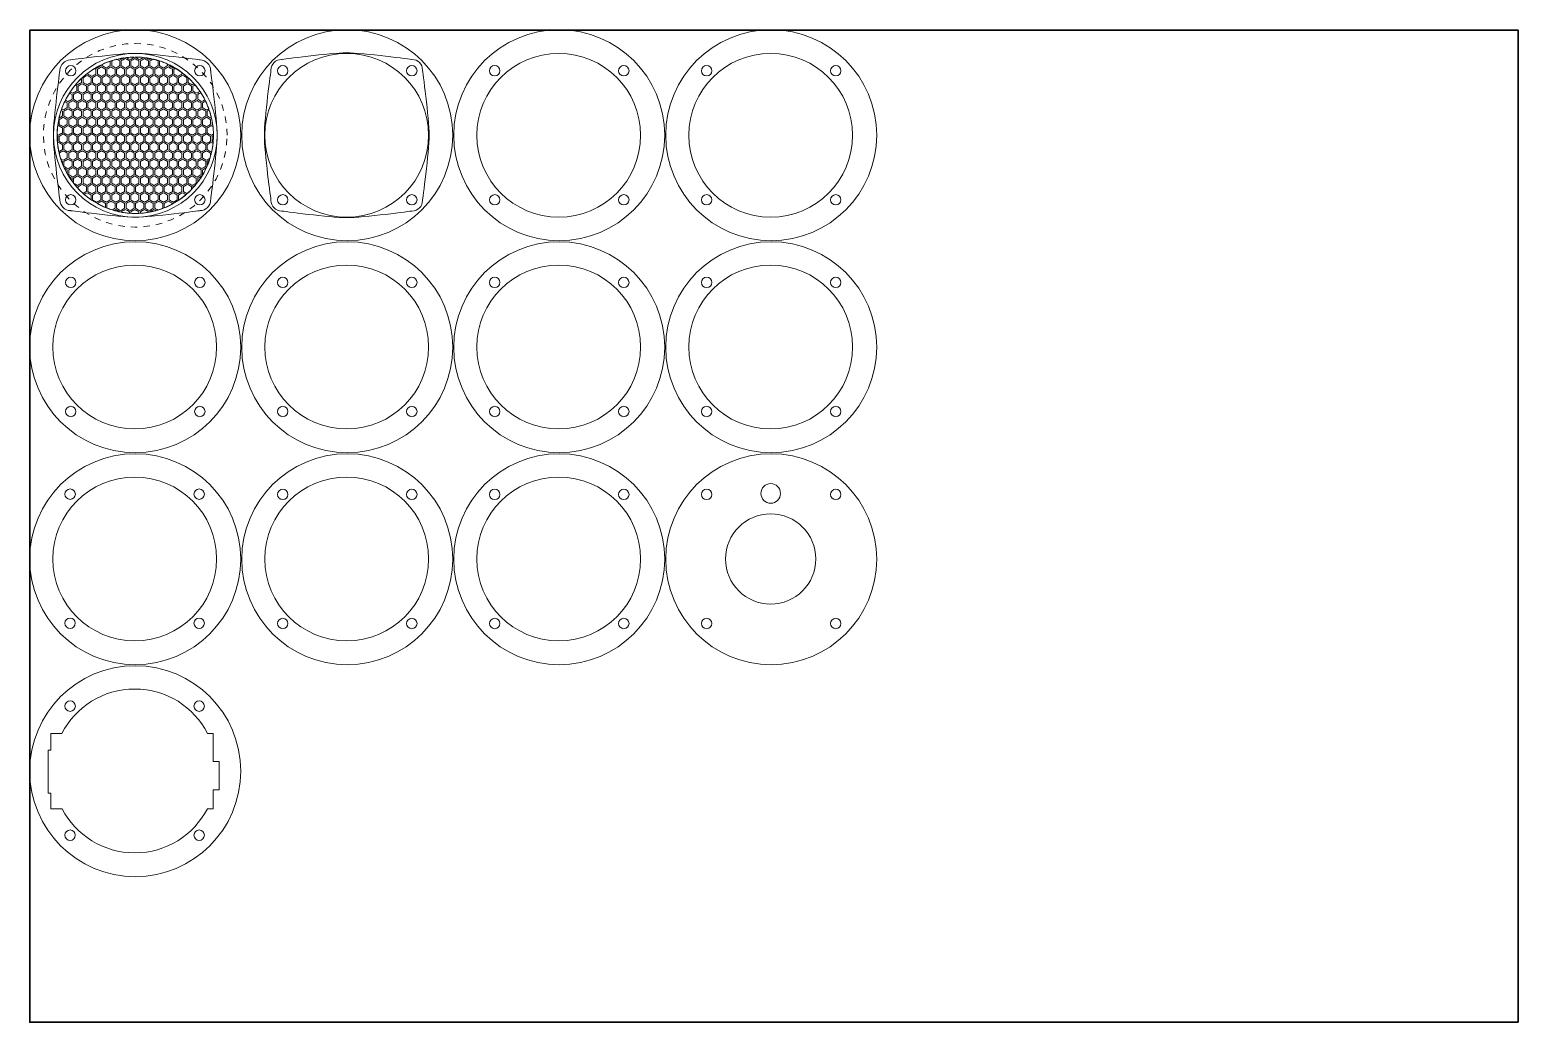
# Model space of a CAD drawing. Header units: inches. Extents: x -6.7 to 16.9, y -9 to 6.7.
import ezdxf

# ---------------------------------------------------------------- set-up
doc = ezdxf.new("R2010")
doc.units = ezdxf.units.IN
doc.header["$MEASUREMENT"] = 0
doc.linetypes.add('AI-Linetype-1', pattern=[0.0788, 0.0394, -0.0394])
for name, color, linetype in [('800x600', 7, 'Continuous'), ('Layer1', 7, 'Continuous'), ('Layer10', 7, 'Continuous'), ('Layer11', 7, 'Continuous'), ('Layer12', 7, 'Continuous'), ('Layer13', 7, 'Continuous'), ('Layer2', 7, 'Continuous'), ('Layer3', 7, 'Continuous'), ('Layer4', 7, 'Continuous'), ('Layer5', 7, 'Continuous'), ('Layer6', 7, 'Continuous'), ('Layer7', 7, 'Continuous'), ('Layer8', 7, 'Continuous'), ('Layer9', 7, 'Continuous'), ('speaker', 7, 'Continuous')]:
    doc.layers.add(name, color=color, linetype=linetype)

# ---------------------------------------------------------------- blocks, each defined once
blk = doc.blocks.new('block 2')
at = {"layer": 'Layer13', "color": 22, "lineweight": 9, "true_color": 0xed1f24}
blk.add_open_spline([(-3.725, -4.886), (-3.725, -4.886), (-3.725, -5.335), (-3.725, -5.335), (-3.725, -5.335), (-3.816, -5.335), (-3.816, -5.335), (-3.816, -5.335), (-3.816, -5.638), (-3.816, -5.638), (-3.816, -5.638), (-3.911, -5.638), (-3.911, -5.638), (-4.128, -6.053), (-4.562, -6.336), (-5.063, -6.336), (-5.563, -6.336), (-5.998, -6.053), (-6.215, -5.638), (-6.215, -5.638), (-6.393, -5.638), (-6.393, -5.638), (-6.393, -5.638), (-6.393, -5.391), (-6.393, -5.391), (-6.393, -5.391), (-6.439, -5.391), (-6.439, -5.391), (-6.439, -5.391), (-6.439, -4.706), (-6.439, -4.706), (-6.439, -4.706), (-6.393, -4.706), (-6.393, -4.706), (-6.393, -4.706), (-6.393, -4.44), (-6.393, -4.44), (-6.393, -4.44), (-6.219, -4.44), (-6.219, -4.44), (-6.003, -4.021), (-5.566, -3.735), (-5.063, -3.735), (-4.559, -3.735), (-4.122, -4.021), (-3.907, -4.44), (-3.907, -4.44), (-3.816, -4.44), (-3.816, -4.44), (-3.816, -4.44), (-3.816, -4.886), (-3.816, -4.886), (-3.816, -4.886), (-3.725, -4.886), (-3.725, -4.886)], degree=3, knots=[0, 0, 0, 0, 1, 1, 1, 2, 2, 2, 3, 3, 3, 4, 4, 4, 5, 5, 5, 6, 6, 6, 7, 7, 7, 8, 8, 8, 9, 9, 9, 10, 10, 10, 11, 11, 11, 12, 12, 12, 13, 13, 13, 14, 14, 14, 15, 15, 15, 16, 16, 16, 17, 17, 17, 18, 18, 18, 18], dxfattribs=at)
blk = doc.blocks.new('block 4')
at = {"layer": 'Layer1', "color": 22, "lineweight": 9, "true_color": 0xed1f24}
for points, knots in [([(-5.667, 6.122), (-5.645, 6.135), (-5.623, 6.146), (-5.604, 6.16), (-5.604, 6.16), (-5.604, 6.168), (-5.604, 6.168), (-5.625, 6.158), (-5.647, 6.146), (-5.668, 6.135), (-5.672, 6.132), (-5.675, 6.13), (-5.679, 6.128), (-5.675, 6.126), (-5.672, 6.124), (-5.668, 6.122), (-5.668, 6.122), (-5.667, 6.122), (-5.667, 6.122)], [0, 0, 0, 0, 1, 1, 1, 2, 2, 2, 3, 3, 3, 4, 4, 4, 5, 5, 5, 6, 6, 6, 6]), ([(-5.516, 6.122), (-5.493, 6.135), (-5.471, 6.146), (-5.452, 6.16), (-5.452, 6.16), (-5.452, 6.231), (-5.452, 6.231), (-5.474, 6.224), (-5.495, 6.216), (-5.516, 6.208), (-5.525, 6.204), (-5.533, 6.201), (-5.541, 6.197), (-5.554, 6.192), (-5.567, 6.186), (-5.58, 6.18), (-5.58, 6.18), (-5.58, 6.159), (-5.58, 6.159), (-5.559, 6.146), (-5.538, 6.133), (-5.516, 6.122), (-5.516, 6.122), (-5.516, 6.122), (-5.516, 6.122)], [0, 0, 0, 0, 1, 1, 1, 2, 2, 2, 3, 3, 3, 4, 4, 4, 5, 5, 5, 6, 6, 6, 7, 7, 7, 8, 8, 8, 8]), ([(-5.364, 6.122), (-5.342, 6.135), (-5.319, 6.146), (-5.3, 6.16), (-5.3, 6.16), (-5.3, 6.235), (-5.3, 6.235), (-5.316, 6.244), (-5.331, 6.253), (-5.346, 6.262), (-5.352, 6.26), (-5.358, 6.259), (-5.364, 6.257), (-5.382, 6.253), (-5.398, 6.248), (-5.415, 6.243), (-5.42, 6.24), (-5.424, 6.238), (-5.428, 6.235), (-5.428, 6.235), (-5.428, 6.159), (-5.428, 6.159), (-5.408, 6.146), (-5.387, 6.133), (-5.364, 6.122), (-5.364, 6.122), (-5.364, 6.122), (-5.364, 6.122)], [0, 0, 0, 0, 1, 1, 1, 2, 2, 2, 3, 3, 3, 4, 4, 4, 5, 5, 5, 6, 6, 6, 7, 7, 7, 8, 8, 8, 9, 9, 9, 9]), ([(-5.24, 6.282), (-5.265, 6.279), (-5.29, 6.274), (-5.314, 6.269), (-5.306, 6.264), (-5.297, 6.259), (-5.288, 6.255), (-5.272, 6.265), (-5.255, 6.273), (-5.24, 6.282)], [0, 0, 0, 0, 1, 1, 1, 2, 2, 2, 3, 3, 3, 3]), ([(-5.277, 6.159), (-5.256, 6.146), (-5.235, 6.133), (-5.213, 6.122), (-5.213, 6.122), (-5.212, 6.122), (-5.212, 6.122), (-5.19, 6.135), (-5.168, 6.146), (-5.149, 6.16), (-5.149, 6.16), (-5.149, 6.235), (-5.149, 6.235), (-5.17, 6.248), (-5.191, 6.26), (-5.213, 6.272), (-5.213, 6.272), (-5.213, 6.272), (-5.213, 6.272), (-5.235, 6.26), (-5.255, 6.248), (-5.277, 6.235), (-5.277, 6.235), (-5.277, 6.159), (-5.277, 6.159)], [0, 0, 0, 0, 1, 1, 1, 2, 2, 2, 3, 3, 3, 4, 4, 4, 5, 5, 5, 6, 6, 6, 7, 7, 7, 8, 8, 8, 8]), ([(-5.073, 6.293), (-5.073, 6.293), (-5.073, 6.296), (-5.073, 6.296), (-5.114, 6.295), (-5.155, 6.293), (-5.195, 6.288), (-5.176, 6.276), (-5.157, 6.265), (-5.136, 6.255), (-5.114, 6.268), (-5.092, 6.279), (-5.073, 6.293)], [0, 0, 0, 0, 1, 1, 1, 2, 2, 2, 3, 3, 3, 4, 4, 4, 4]), ([(-5.125, 6.159), (-5.104, 6.146), (-5.083, 6.133), (-5.061, 6.122), (-5.061, 6.122), (-5.061, 6.122), (-5.061, 6.122), (-5.038, 6.135), (-5.016, 6.146), (-4.997, 6.16), (-4.997, 6.16), (-4.997, 6.235), (-4.997, 6.235), (-5.018, 6.248), (-5.039, 6.26), (-5.061, 6.272), (-5.061, 6.272), (-5.061, 6.272), (-5.061, 6.272), (-5.083, 6.26), (-5.104, 6.248), (-5.125, 6.235), (-5.125, 6.235), (-5.125, 6.159), (-5.125, 6.159)], [0, 0, 0, 0, 1, 1, 1, 2, 2, 2, 3, 3, 3, 4, 4, 4, 5, 5, 5, 6, 6, 6, 7, 7, 7, 8, 8, 8, 8]), ([(-4.927, 6.29), (-4.967, 6.294), (-5.008, 6.296), (-5.049, 6.296), (-5.049, 6.296), (-5.049, 6.292), (-5.049, 6.292), (-5.028, 6.279), (-5.007, 6.266), (-4.985, 6.255), (-4.965, 6.267), (-4.944, 6.277), (-4.927, 6.29)], [0, 0, 0, 0, 1, 1, 1, 2, 2, 2, 3, 3, 3, 4, 4, 4, 4]), ([(-4.973, 6.159), (-4.953, 6.146), (-4.932, 6.133), (-4.909, 6.122), (-4.909, 6.122), (-4.909, 6.122), (-4.909, 6.122), (-4.887, 6.135), (-4.864, 6.146), (-4.845, 6.16), (-4.845, 6.16), (-4.845, 6.235), (-4.845, 6.235), (-4.867, 6.248), (-4.888, 6.26), (-4.909, 6.272), (-4.909, 6.272), (-4.91, 6.272), (-4.91, 6.272), (-4.931, 6.26), (-4.952, 6.248), (-4.973, 6.235), (-4.973, 6.235), (-4.973, 6.159), (-4.973, 6.159)], [0, 0, 0, 0, 1, 1, 1, 2, 2, 2, 3, 3, 3, 4, 4, 4, 5, 5, 5, 6, 6, 6, 7, 7, 7, 8, 8, 8, 8]), ([(-4.805, 6.271), (-4.831, 6.276), (-4.858, 6.281), (-4.885, 6.285), (-4.868, 6.274), (-4.851, 6.264), (-4.833, 6.255), (-4.824, 6.261), (-4.814, 6.266), (-4.805, 6.271)], [0, 0, 0, 0, 1, 1, 1, 2, 2, 2, 3, 3, 3, 3]), ([(-4.822, 6.159), (-4.801, 6.146), (-4.78, 6.133), (-4.758, 6.122), (-4.758, 6.122), (-4.757, 6.122), (-4.757, 6.122), (-4.735, 6.135), (-4.713, 6.146), (-4.694, 6.16), (-4.694, 6.16), (-4.694, 6.235), (-4.694, 6.235), (-4.702, 6.24), (-4.711, 6.245), (-4.72, 6.25), (-4.732, 6.254), (-4.745, 6.257), (-4.758, 6.26), (-4.763, 6.261), (-4.768, 6.263), (-4.773, 6.264), (-4.789, 6.254), (-4.805, 6.245), (-4.822, 6.235), (-4.822, 6.235), (-4.822, 6.159), (-4.822, 6.159)], [0, 0, 0, 0, 1, 1, 1, 2, 2, 2, 3, 3, 3, 4, 4, 4, 5, 5, 5, 6, 6, 6, 7, 7, 7, 8, 8, 8, 9, 9, 9, 9]), ([(-4.606, 6.122), (-4.583, 6.135), (-4.561, 6.146), (-4.542, 6.16), (-4.542, 6.16), (-4.542, 6.185), (-4.542, 6.185), (-4.551, 6.189), (-4.56, 6.193), (-4.569, 6.197), (-4.581, 6.202), (-4.594, 6.208), (-4.606, 6.212), (-4.627, 6.221), (-4.648, 6.228), (-4.67, 6.235), (-4.67, 6.235), (-4.67, 6.159), (-4.67, 6.159), (-4.649, 6.146), (-4.628, 6.133), (-4.606, 6.122), (-4.606, 6.122), (-4.606, 6.122), (-4.606, 6.122)], [0, 0, 0, 0, 1, 1, 1, 2, 2, 2, 3, 3, 3, 4, 4, 4, 5, 5, 5, 6, 6, 6, 7, 7, 7, 8, 8, 8, 8]), ([(-4.454, 6.122), (-4.448, 6.125), (-4.443, 6.128), (-4.437, 6.131), (-4.443, 6.135), (-4.449, 6.138), (-4.454, 6.141), (-4.475, 6.153), (-4.497, 6.164), (-4.518, 6.174), (-4.518, 6.174), (-4.518, 6.159), (-4.518, 6.159), (-4.498, 6.146), (-4.477, 6.133), (-4.454, 6.122), (-4.454, 6.122), (-4.454, 6.122), (-4.454, 6.122)], [0, 0, 0, 0, 1, 1, 1, 2, 2, 2, 3, 3, 3, 4, 4, 4, 5, 5, 5, 6, 6, 6, 6]), ([(-5.971, 5.856), (-5.949, 5.869), (-5.926, 5.879), (-5.907, 5.894), (-5.907, 5.894), (-5.907, 5.957), (-5.907, 5.957), (-5.916, 5.949), (-5.925, 5.94), (-5.934, 5.931), (-5.947, 5.918), (-5.959, 5.905), (-5.971, 5.892), (-5.979, 5.884), (-5.986, 5.876), (-5.993, 5.868), (-5.986, 5.864), (-5.979, 5.86), (-5.971, 5.856), (-5.971, 5.856), (-5.971, 5.856), (-5.971, 5.856)], [0, 0, 0, 0, 1, 1, 1, 2, 2, 2, 3, 3, 3, 4, 4, 4, 5, 5, 5, 6, 6, 6, 7, 7, 7, 7]), ([(-5.819, 5.856), (-5.797, 5.869), (-5.774, 5.879), (-5.755, 5.894), (-5.755, 5.894), (-5.755, 5.969), (-5.755, 5.969), (-5.777, 5.981), (-5.798, 5.994), (-5.819, 6.006), (-5.82, 6.006), (-5.82, 6.006), (-5.82, 6.006), (-5.841, 5.994), (-5.862, 5.982), (-5.884, 5.969), (-5.884, 5.969), (-5.884, 5.893), (-5.884, 5.893), (-5.863, 5.88), (-5.842, 5.867), (-5.819, 5.856), (-5.819, 5.856), (-5.819, 5.856), (-5.819, 5.856)], [0, 0, 0, 0, 1, 1, 1, 2, 2, 2, 3, 3, 3, 4, 4, 4, 5, 5, 5, 6, 6, 6, 7, 7, 7, 8, 8, 8, 8]), ([(-5.68, 6.027), (-5.68, 6.027), (-5.68, 6.102), (-5.68, 6.102), (-5.687, 6.106), (-5.694, 6.111), (-5.701, 6.115), (-5.738, 6.092), (-5.774, 6.068), (-5.808, 6.042), (-5.808, 6.042), (-5.808, 6.026), (-5.808, 6.026), (-5.787, 6.013), (-5.766, 6), (-5.743, 5.989), (-5.721, 6.002), (-5.699, 6.012), (-5.68, 6.027)], [0, 0, 0, 0, 1, 1, 1, 2, 2, 2, 3, 3, 3, 4, 4, 4, 5, 5, 5, 6, 6, 6, 6]), ([(-5.668, 6.006), (-5.69, 5.994), (-5.71, 5.982), (-5.732, 5.969), (-5.732, 5.969), (-5.732, 5.893), (-5.732, 5.893), (-5.711, 5.88), (-5.69, 5.867), (-5.668, 5.856), (-5.668, 5.856), (-5.667, 5.856), (-5.667, 5.856), (-5.645, 5.869), (-5.623, 5.879), (-5.604, 5.894), (-5.604, 5.894), (-5.604, 5.969), (-5.604, 5.969), (-5.625, 5.981), (-5.646, 5.994), (-5.668, 6.006), (-5.668, 6.006), (-5.668, 6.006), (-5.668, 6.006)], [0, 0, 0, 0, 1, 1, 1, 2, 2, 2, 3, 3, 3, 4, 4, 4, 5, 5, 5, 6, 6, 6, 7, 7, 7, 8, 8, 8, 8]), ([(-5.656, 6.026), (-5.635, 6.013), (-5.614, 6), (-5.591, 5.989), (-5.569, 6.002), (-5.547, 6.012), (-5.528, 6.027), (-5.528, 6.027), (-5.528, 6.102), (-5.528, 6.102), (-5.549, 6.115), (-5.57, 6.127), (-5.592, 6.139), (-5.614, 6.127), (-5.635, 6.115), (-5.656, 6.102), (-5.656, 6.102), (-5.656, 6.026), (-5.656, 6.026)], [0, 0, 0, 0, 1, 1, 1, 2, 2, 2, 3, 3, 3, 4, 4, 4, 5, 5, 5, 6, 6, 6, 6]), ([(-5.516, 6.006), (-5.538, 5.994), (-5.559, 5.982), (-5.58, 5.969), (-5.58, 5.969), (-5.58, 5.893), (-5.58, 5.893), (-5.559, 5.88), (-5.538, 5.867), (-5.516, 5.856), (-5.516, 5.856), (-5.516, 5.856), (-5.516, 5.856), (-5.493, 5.869), (-5.471, 5.879), (-5.452, 5.894), (-5.452, 5.894), (-5.452, 5.969), (-5.452, 5.969), (-5.473, 5.981), (-5.494, 5.994), (-5.516, 6.006), (-5.516, 6.006), (-5.516, 6.006), (-5.516, 6.006)], [0, 0, 0, 0, 1, 1, 1, 2, 2, 2, 3, 3, 3, 4, 4, 4, 5, 5, 5, 6, 6, 6, 7, 7, 7, 8, 8, 8, 8]), ([(-5.504, 6.026), (-5.483, 6.013), (-5.462, 6), (-5.44, 5.989), (-5.418, 6.002), (-5.395, 6.012), (-5.376, 6.027), (-5.376, 6.027), (-5.376, 6.102), (-5.376, 6.102), (-5.398, 6.115), (-5.419, 6.127), (-5.441, 6.139), (-5.462, 6.127), (-5.483, 6.115), (-5.504, 6.102), (-5.504, 6.102), (-5.504, 6.026), (-5.504, 6.026)], [0, 0, 0, 0, 1, 1, 1, 2, 2, 2, 3, 3, 3, 4, 4, 4, 5, 5, 5, 6, 6, 6, 6]), ([(-5.365, 6.006), (-5.386, 5.994), (-5.407, 5.982), (-5.428, 5.969), (-5.428, 5.969), (-5.428, 5.893), (-5.428, 5.893), (-5.408, 5.88), (-5.387, 5.867), (-5.364, 5.856), (-5.364, 5.856), (-5.364, 5.856), (-5.364, 5.856), (-5.342, 5.869), (-5.319, 5.879), (-5.3, 5.894), (-5.3, 5.894), (-5.3, 5.969), (-5.3, 5.969), (-5.322, 5.981), (-5.343, 5.994), (-5.364, 6.006), (-5.365, 6.006), (-5.365, 6.006), (-5.365, 6.006)], [0, 0, 0, 0, 1, 1, 1, 2, 2, 2, 3, 3, 3, 4, 4, 4, 5, 5, 5, 6, 6, 6, 7, 7, 7, 8, 8, 8, 8]), ([(-5.353, 6.102), (-5.353, 6.102), (-5.353, 6.026), (-5.353, 6.026), (-5.332, 6.013), (-5.311, 6), (-5.288, 5.989), (-5.266, 6.002), (-5.244, 6.012), (-5.225, 6.027), (-5.225, 6.027), (-5.225, 6.102), (-5.225, 6.102), (-5.246, 6.115), (-5.267, 6.127), (-5.289, 6.139), (-5.31, 6.127), (-5.331, 6.115), (-5.353, 6.102)], [0, 0, 0, 0, 1, 1, 1, 2, 2, 2, 3, 3, 3, 4, 4, 4, 5, 5, 5, 6, 6, 6, 6]), ([(-5.213, 6.006), (-5.235, 5.994), (-5.255, 5.982), (-5.277, 5.969), (-5.277, 5.969), (-5.277, 5.893), (-5.277, 5.893), (-5.256, 5.88), (-5.235, 5.867), (-5.213, 5.856), (-5.213, 5.856), (-5.212, 5.856), (-5.212, 5.856), (-5.19, 5.869), (-5.168, 5.879), (-5.149, 5.894), (-5.149, 5.894), (-5.149, 5.969), (-5.149, 5.969), (-5.17, 5.981), (-5.191, 5.994), (-5.213, 6.006), (-5.213, 6.006), (-5.213, 6.006), (-5.213, 6.006)], [0, 0, 0, 0, 1, 1, 1, 2, 2, 2, 3, 3, 3, 4, 4, 4, 5, 5, 5, 6, 6, 6, 7, 7, 7, 8, 8, 8, 8]), ([(-5.201, 6.102), (-5.201, 6.102), (-5.201, 6.026), (-5.201, 6.026), (-5.18, 6.013), (-5.159, 6), (-5.136, 5.989), (-5.114, 6.002), (-5.092, 6.012), (-5.073, 6.027), (-5.073, 6.027), (-5.073, 6.102), (-5.073, 6.102), (-5.094, 6.115), (-5.115, 6.127), (-5.137, 6.139), (-5.159, 6.127), (-5.18, 6.115), (-5.201, 6.102)], [0, 0, 0, 0, 1, 1, 1, 2, 2, 2, 3, 3, 3, 4, 4, 4, 5, 5, 5, 6, 6, 6, 6]), ([(-5.061, 6.006), (-5.083, 5.994), (-5.104, 5.982), (-5.125, 5.969), (-5.125, 5.969), (-5.125, 5.893), (-5.125, 5.893), (-5.104, 5.88), (-5.083, 5.867), (-5.061, 5.856), (-5.061, 5.856), (-5.061, 5.856), (-5.061, 5.856), (-5.038, 5.869), (-5.016, 5.879), (-4.997, 5.894), (-4.997, 5.894), (-4.997, 5.969), (-4.997, 5.969), (-5.018, 5.981), (-5.039, 5.994), (-5.061, 6.006), (-5.061, 6.006), (-5.061, 6.006), (-5.061, 6.006)], [0, 0, 0, 0, 1, 1, 1, 2, 2, 2, 3, 3, 3, 4, 4, 4, 5, 5, 5, 6, 6, 6, 7, 7, 7, 8, 8, 8, 8]), ([(-5.049, 6.102), (-5.049, 6.102), (-5.049, 6.026), (-5.049, 6.026), (-5.028, 6.013), (-5.007, 6), (-4.985, 5.989), (-4.963, 6.002), (-4.94, 6.012), (-4.921, 6.027), (-4.921, 6.027), (-4.921, 6.102), (-4.921, 6.102), (-4.943, 6.115), (-4.964, 6.127), (-4.985, 6.139), (-5.007, 6.127), (-5.028, 6.115), (-5.049, 6.102)], [0, 0, 0, 0, 1, 1, 1, 2, 2, 2, 3, 3, 3, 4, 4, 4, 5, 5, 5, 6, 6, 6, 6]), ([(-4.91, 6.006), (-4.931, 5.994), (-4.952, 5.982), (-4.973, 5.969), (-4.973, 5.969), (-4.973, 5.893), (-4.973, 5.893), (-4.953, 5.88), (-4.932, 5.867), (-4.909, 5.856), (-4.909, 5.856), (-4.909, 5.856), (-4.909, 5.856), (-4.887, 5.869), (-4.864, 5.879), (-4.845, 5.894), (-4.845, 5.894), (-4.845, 5.969), (-4.845, 5.969), (-4.867, 5.981), (-4.888, 5.994), (-4.909, 6.006), (-4.909, 6.006), (-4.91, 6.006), (-4.91, 6.006)], [0, 0, 0, 0, 1, 1, 1, 2, 2, 2, 3, 3, 3, 4, 4, 4, 5, 5, 5, 6, 6, 6, 7, 7, 7, 8, 8, 8, 8]), ([(-4.898, 6.102), (-4.898, 6.102), (-4.898, 6.026), (-4.898, 6.026), (-4.877, 6.013), (-4.856, 6), (-4.833, 5.989), (-4.811, 6.002), (-4.789, 6.012), (-4.77, 6.027), (-4.77, 6.027), (-4.77, 6.102), (-4.77, 6.102), (-4.791, 6.115), (-4.812, 6.127), (-4.834, 6.139), (-4.855, 6.127), (-4.876, 6.115), (-4.898, 6.102)], [0, 0, 0, 0, 1, 1, 1, 2, 2, 2, 3, 3, 3, 4, 4, 4, 5, 5, 5, 6, 6, 6, 6]), ([(-4.758, 6.006), (-4.78, 5.994), (-4.8, 5.982), (-4.822, 5.969), (-4.822, 5.969), (-4.822, 5.893), (-4.822, 5.893), (-4.801, 5.88), (-4.78, 5.867), (-4.758, 5.856), (-4.758, 5.856), (-4.757, 5.856), (-4.757, 5.856), (-4.735, 5.869), (-4.713, 5.879), (-4.694, 5.894), (-4.694, 5.894), (-4.694, 5.969), (-4.694, 5.969), (-4.715, 5.981), (-4.736, 5.994), (-4.758, 6.006), (-4.758, 6.006), (-4.758, 6.006), (-4.758, 6.006)], [0, 0, 0, 0, 1, 1, 1, 2, 2, 2, 3, 3, 3, 4, 4, 4, 5, 5, 5, 6, 6, 6, 7, 7, 7, 8, 8, 8, 8]), ([(-4.746, 6.026), (-4.725, 6.013), (-4.704, 6), (-4.681, 5.989), (-4.659, 6.002), (-4.637, 6.012), (-4.618, 6.027), (-4.618, 6.027), (-4.618, 6.102), (-4.618, 6.102), (-4.639, 6.115), (-4.66, 6.127), (-4.682, 6.139), (-4.704, 6.127), (-4.725, 6.115), (-4.746, 6.102), (-4.746, 6.102), (-4.746, 6.026), (-4.746, 6.026)], [0, 0, 0, 0, 1, 1, 1, 2, 2, 2, 3, 3, 3, 4, 4, 4, 5, 5, 5, 6, 6, 6, 6]), ([(-4.606, 6.006), (-4.628, 5.994), (-4.649, 5.982), (-4.67, 5.969), (-4.67, 5.969), (-4.67, 5.893), (-4.67, 5.893), (-4.649, 5.88), (-4.628, 5.867), (-4.606, 5.856), (-4.606, 5.856), (-4.606, 5.856), (-4.606, 5.856), (-4.583, 5.869), (-4.561, 5.879), (-4.542, 5.894), (-4.542, 5.894), (-4.542, 5.969), (-4.542, 5.969), (-4.563, 5.981), (-4.584, 5.994), (-4.606, 6.006), (-4.606, 6.006), (-4.606, 6.006), (-4.606, 6.006)], [0, 0, 0, 0, 1, 1, 1, 2, 2, 2, 3, 3, 3, 4, 4, 4, 5, 5, 5, 6, 6, 6, 7, 7, 7, 8, 8, 8, 8]), ([(-4.594, 6.026), (-4.573, 6.013), (-4.552, 6), (-4.53, 5.989), (-4.508, 6.002), (-4.485, 6.012), (-4.466, 6.027), (-4.466, 6.027), (-4.466, 6.102), (-4.466, 6.102), (-4.488, 6.115), (-4.509, 6.127), (-4.53, 6.139), (-4.552, 6.127), (-4.573, 6.115), (-4.594, 6.102), (-4.594, 6.102), (-4.594, 6.026), (-4.594, 6.026)], [0, 0, 0, 0, 1, 1, 1, 2, 2, 2, 3, 3, 3, 4, 4, 4, 5, 5, 5, 6, 6, 6, 6]), ([(-4.455, 6.006), (-4.476, 5.994), (-4.497, 5.982), (-4.518, 5.969), (-4.518, 5.969), (-4.518, 5.893), (-4.518, 5.893), (-4.498, 5.88), (-4.477, 5.867), (-4.454, 5.856), (-4.454, 5.856), (-4.454, 5.856), (-4.454, 5.856), (-4.432, 5.869), (-4.409, 5.879), (-4.39, 5.894), (-4.39, 5.894), (-4.39, 5.969), (-4.39, 5.969), (-4.412, 5.981), (-4.433, 5.994), (-4.454, 6.006), (-4.454, 6.006), (-4.455, 6.006), (-4.455, 6.006)], [0, 0, 0, 0, 1, 1, 1, 2, 2, 2, 3, 3, 3, 4, 4, 4, 5, 5, 5, 6, 6, 6, 7, 7, 7, 8, 8, 8, 8]), ([(-4.443, 6.026), (-4.422, 6.013), (-4.401, 6), (-4.378, 5.989), (-4.356, 6.002), (-4.334, 6.012), (-4.315, 6.027), (-4.315, 6.027), (-4.315, 6.051), (-4.315, 6.051), (-4.347, 6.075), (-4.38, 6.098), (-4.415, 6.118), (-4.424, 6.113), (-4.433, 6.108), (-4.443, 6.102), (-4.443, 6.102), (-4.443, 6.026), (-4.443, 6.026)], [0, 0, 0, 0, 1, 1, 1, 2, 2, 2, 3, 3, 3, 4, 4, 4, 5, 5, 5, 6, 6, 6, 6]), ([(-4.367, 5.893), (-4.346, 5.88), (-4.325, 5.867), (-4.303, 5.856), (-4.303, 5.856), (-4.302, 5.856), (-4.302, 5.856), (-4.28, 5.869), (-4.258, 5.879), (-4.239, 5.894), (-4.239, 5.894), (-4.239, 5.969), (-4.239, 5.969), (-4.26, 5.981), (-4.281, 5.994), (-4.303, 6.006), (-4.303, 6.006), (-4.303, 6.006), (-4.303, 6.006), (-4.324, 5.994), (-4.345, 5.982), (-4.367, 5.969), (-4.367, 5.969), (-4.367, 5.893), (-4.367, 5.893)], [0, 0, 0, 0, 1, 1, 1, 2, 2, 2, 3, 3, 3, 4, 4, 4, 5, 5, 5, 6, 6, 6, 7, 7, 7, 8, 8, 8, 8]), ([(-4.291, 6.033), (-4.291, 6.033), (-4.291, 6.026), (-4.291, 6.026), (-4.28, 6.019), (-4.268, 6.012), (-4.257, 6.005), (-4.268, 6.015), (-4.279, 6.024), (-4.291, 6.033)], [0, 0, 0, 0, 1, 1, 1, 2, 2, 2, 3, 3, 3, 3]), ([(-4.15, 5.856), (-4.141, 5.862), (-4.131, 5.867), (-4.121, 5.872), (-4.131, 5.883), (-4.141, 5.894), (-4.151, 5.905), (-4.159, 5.914), (-4.167, 5.923), (-4.176, 5.931), (-4.189, 5.944), (-4.202, 5.956), (-4.215, 5.969), (-4.215, 5.969), (-4.215, 5.893), (-4.215, 5.893), (-4.194, 5.88), (-4.173, 5.867), (-4.151, 5.856), (-4.151, 5.856), (-4.151, 5.856), (-4.15, 5.856)], [0, 0, 0, 0, 1, 1, 1, 2, 2, 2, 3, 3, 3, 4, 4, 4, 5, 5, 5, 6, 6, 6, 7, 7, 7, 7]), ([(-6.122, 5.59), (-6.1, 5.602), (-6.078, 5.613), (-6.059, 5.628), (-6.059, 5.628), (-6.059, 5.703), (-6.059, 5.703), (-6.072, 5.711), (-6.086, 5.718), (-6.099, 5.726), (-6.107, 5.714), (-6.115, 5.701), (-6.123, 5.688), (-6.127, 5.68), (-6.132, 5.673), (-6.136, 5.665), (-6.146, 5.648), (-6.155, 5.63), (-6.164, 5.613), (-6.151, 5.605), (-6.137, 5.597), (-6.123, 5.59), (-6.123, 5.59), (-6.122, 5.59), (-6.122, 5.59)], [0, 0, 0, 0, 1, 1, 1, 2, 2, 2, 3, 3, 3, 4, 4, 4, 5, 5, 5, 6, 6, 6, 7, 7, 7, 8, 8, 8, 8]), ([(-5.983, 5.761), (-5.983, 5.761), (-5.983, 5.836), (-5.983, 5.836), (-5.991, 5.841), (-6, 5.846), (-6.008, 5.85), (-6.036, 5.817), (-6.062, 5.782), (-6.087, 5.745), (-6.074, 5.737), (-6.06, 5.729), (-6.046, 5.723), (-6.024, 5.736), (-6.002, 5.746), (-5.983, 5.761)], [0, 0, 0, 0, 1, 1, 1, 2, 2, 2, 3, 3, 3, 4, 4, 4, 5, 5, 5, 5]), ([(-5.971, 5.74), (-5.993, 5.728), (-6.014, 5.715), (-6.035, 5.703), (-6.035, 5.703), (-6.035, 5.627), (-6.035, 5.627), (-6.014, 5.614), (-5.993, 5.601), (-5.971, 5.59), (-5.971, 5.59), (-5.971, 5.59), (-5.971, 5.59), (-5.949, 5.602), (-5.926, 5.613), (-5.907, 5.628), (-5.907, 5.628), (-5.907, 5.703), (-5.907, 5.703), (-5.928, 5.715), (-5.949, 5.727), (-5.971, 5.74), (-5.971, 5.74), (-5.971, 5.74), (-5.971, 5.74)], [0, 0, 0, 0, 1, 1, 1, 2, 2, 2, 3, 3, 3, 4, 4, 4, 5, 5, 5, 6, 6, 6, 7, 7, 7, 8, 8, 8, 8]), ([(-5.959, 5.76), (-5.938, 5.747), (-5.917, 5.734), (-5.895, 5.723), (-5.873, 5.736), (-5.85, 5.746), (-5.831, 5.761), (-5.831, 5.761), (-5.831, 5.836), (-5.831, 5.836), (-5.853, 5.848), (-5.874, 5.861), (-5.896, 5.873), (-5.917, 5.861), (-5.938, 5.848), (-5.959, 5.836), (-5.959, 5.836), (-5.959, 5.76), (-5.959, 5.76)], [0, 0, 0, 0, 1, 1, 1, 2, 2, 2, 3, 3, 3, 4, 4, 4, 5, 5, 5, 6, 6, 6, 6]), ([(-5.82, 5.74), (-5.841, 5.728), (-5.862, 5.715), (-5.884, 5.703), (-5.884, 5.703), (-5.884, 5.627), (-5.884, 5.627), (-5.863, 5.614), (-5.842, 5.601), (-5.819, 5.59), (-5.819, 5.59), (-5.819, 5.59), (-5.819, 5.59), (-5.797, 5.602), (-5.774, 5.613), (-5.755, 5.628), (-5.755, 5.628), (-5.755, 5.703), (-5.755, 5.703), (-5.777, 5.715), (-5.798, 5.727), (-5.819, 5.74), (-5.82, 5.74), (-5.82, 5.74), (-5.82, 5.74)], [0, 0, 0, 0, 1, 1, 1, 2, 2, 2, 3, 3, 3, 4, 4, 4, 5, 5, 5, 6, 6, 6, 7, 7, 7, 8, 8, 8, 8]), ([(-5.808, 5.836), (-5.808, 5.836), (-5.808, 5.76), (-5.808, 5.76), (-5.787, 5.747), (-5.766, 5.734), (-5.743, 5.723), (-5.721, 5.736), (-5.699, 5.746), (-5.68, 5.761), (-5.68, 5.761), (-5.68, 5.836), (-5.68, 5.836), (-5.701, 5.848), (-5.722, 5.861), (-5.744, 5.873), (-5.765, 5.861), (-5.786, 5.848), (-5.808, 5.836)], [0, 0, 0, 0, 1, 1, 1, 2, 2, 2, 3, 3, 3, 4, 4, 4, 5, 5, 5, 6, 6, 6, 6]), ([(-5.668, 5.74), (-5.69, 5.728), (-5.71, 5.715), (-5.732, 5.703), (-5.732, 5.703), (-5.732, 5.627), (-5.732, 5.627), (-5.711, 5.614), (-5.69, 5.601), (-5.668, 5.59), (-5.668, 5.59), (-5.667, 5.59), (-5.667, 5.59), (-5.645, 5.602), (-5.623, 5.613), (-5.604, 5.628), (-5.604, 5.628), (-5.604, 5.703), (-5.604, 5.703), (-5.625, 5.715), (-5.646, 5.727), (-5.668, 5.74), (-5.668, 5.74), (-5.668, 5.74), (-5.668, 5.74)], [0, 0, 0, 0, 1, 1, 1, 2, 2, 2, 3, 3, 3, 4, 4, 4, 5, 5, 5, 6, 6, 6, 7, 7, 7, 8, 8, 8, 8]), ([(-5.656, 5.836), (-5.656, 5.836), (-5.656, 5.76), (-5.656, 5.76), (-5.635, 5.747), (-5.614, 5.734), (-5.591, 5.723), (-5.569, 5.736), (-5.547, 5.746), (-5.528, 5.761), (-5.528, 5.761), (-5.528, 5.836), (-5.528, 5.836), (-5.549, 5.848), (-5.57, 5.861), (-5.592, 5.873), (-5.614, 5.861), (-5.635, 5.848), (-5.656, 5.836)], [0, 0, 0, 0, 1, 1, 1, 2, 2, 2, 3, 3, 3, 4, 4, 4, 5, 5, 5, 6, 6, 6, 6]), ([(-5.516, 5.74), (-5.538, 5.728), (-5.559, 5.715), (-5.58, 5.703), (-5.58, 5.703), (-5.58, 5.627), (-5.58, 5.627), (-5.559, 5.614), (-5.538, 5.601), (-5.516, 5.59), (-5.516, 5.59), (-5.516, 5.59), (-5.516, 5.59), (-5.493, 5.602), (-5.471, 5.613), (-5.452, 5.628), (-5.452, 5.628), (-5.452, 5.703), (-5.452, 5.703), (-5.473, 5.715), (-5.494, 5.727), (-5.516, 5.74), (-5.516, 5.74), (-5.516, 5.74), (-5.516, 5.74)], [0, 0, 0, 0, 1, 1, 1, 2, 2, 2, 3, 3, 3, 4, 4, 4, 5, 5, 5, 6, 6, 6, 7, 7, 7, 8, 8, 8, 8]), ([(-5.504, 5.836), (-5.504, 5.836), (-5.504, 5.76), (-5.504, 5.76), (-5.483, 5.747), (-5.462, 5.734), (-5.44, 5.723), (-5.418, 5.736), (-5.395, 5.746), (-5.376, 5.761), (-5.376, 5.761), (-5.376, 5.836), (-5.376, 5.836), (-5.398, 5.848), (-5.419, 5.861), (-5.441, 5.873), (-5.462, 5.861), (-5.483, 5.848), (-5.504, 5.836)], [0, 0, 0, 0, 1, 1, 1, 2, 2, 2, 3, 3, 3, 4, 4, 4, 5, 5, 5, 6, 6, 6, 6]), ([(-5.365, 5.74), (-5.386, 5.728), (-5.407, 5.715), (-5.428, 5.703), (-5.428, 5.703), (-5.428, 5.627), (-5.428, 5.627), (-5.408, 5.614), (-5.387, 5.601), (-5.364, 5.59), (-5.364, 5.59), (-5.364, 5.59), (-5.364, 5.59), (-5.342, 5.602), (-5.319, 5.613), (-5.3, 5.628), (-5.3, 5.628), (-5.3, 5.703), (-5.3, 5.703), (-5.322, 5.715), (-5.343, 5.727), (-5.364, 5.74), (-5.365, 5.74), (-5.365, 5.74), (-5.365, 5.74)], [0, 0, 0, 0, 1, 1, 1, 2, 2, 2, 3, 3, 3, 4, 4, 4, 5, 5, 5, 6, 6, 6, 7, 7, 7, 8, 8, 8, 8]), ([(-5.353, 5.836), (-5.353, 5.836), (-5.353, 5.76), (-5.353, 5.76), (-5.332, 5.747), (-5.311, 5.734), (-5.288, 5.723), (-5.266, 5.736), (-5.244, 5.746), (-5.225, 5.761), (-5.225, 5.761), (-5.225, 5.836), (-5.225, 5.836), (-5.246, 5.848), (-5.267, 5.861), (-5.289, 5.873), (-5.31, 5.861), (-5.331, 5.848), (-5.353, 5.836)], [0, 0, 0, 0, 1, 1, 1, 2, 2, 2, 3, 3, 3, 4, 4, 4, 5, 5, 5, 6, 6, 6, 6]), ([(-5.213, 5.74), (-5.235, 5.728), (-5.255, 5.715), (-5.277, 5.703), (-5.277, 5.703), (-5.277, 5.627), (-5.277, 5.627), (-5.256, 5.614), (-5.235, 5.601), (-5.213, 5.59), (-5.213, 5.59), (-5.212, 5.59), (-5.212, 5.59), (-5.19, 5.602), (-5.168, 5.613), (-5.149, 5.628), (-5.149, 5.628), (-5.149, 5.703), (-5.149, 5.703), (-5.17, 5.715), (-5.191, 5.727), (-5.213, 5.74), (-5.213, 5.74), (-5.213, 5.74), (-5.213, 5.74)], [0, 0, 0, 0, 1, 1, 1, 2, 2, 2, 3, 3, 3, 4, 4, 4, 5, 5, 5, 6, 6, 6, 7, 7, 7, 8, 8, 8, 8]), ([(-5.201, 5.836), (-5.201, 5.836), (-5.201, 5.76), (-5.201, 5.76), (-5.18, 5.747), (-5.159, 5.734), (-5.136, 5.723), (-5.114, 5.736), (-5.092, 5.746), (-5.073, 5.761), (-5.073, 5.761), (-5.073, 5.836), (-5.073, 5.836), (-5.094, 5.848), (-5.115, 5.861), (-5.137, 5.873), (-5.159, 5.861), (-5.18, 5.848), (-5.201, 5.836)], [0, 0, 0, 0, 1, 1, 1, 2, 2, 2, 3, 3, 3, 4, 4, 4, 5, 5, 5, 6, 6, 6, 6]), ([(-5.061, 5.74), (-5.083, 5.728), (-5.104, 5.715), (-5.125, 5.703), (-5.125, 5.703), (-5.125, 5.627), (-5.125, 5.627), (-5.104, 5.614), (-5.083, 5.601), (-5.061, 5.59), (-5.061, 5.59), (-5.061, 5.59), (-5.061, 5.59), (-5.038, 5.602), (-5.016, 5.613), (-4.997, 5.628), (-4.997, 5.628), (-4.997, 5.703), (-4.997, 5.703), (-5.018, 5.715), (-5.039, 5.727), (-5.061, 5.74), (-5.061, 5.74), (-5.061, 5.74), (-5.061, 5.74)], [0, 0, 0, 0, 1, 1, 1, 2, 2, 2, 3, 3, 3, 4, 4, 4, 5, 5, 5, 6, 6, 6, 7, 7, 7, 8, 8, 8, 8]), ([(-5.049, 5.836), (-5.049, 5.836), (-5.049, 5.76), (-5.049, 5.76), (-5.028, 5.747), (-5.007, 5.734), (-4.985, 5.723), (-4.963, 5.736), (-4.94, 5.746), (-4.921, 5.761), (-4.921, 5.761), (-4.921, 5.836), (-4.921, 5.836), (-4.943, 5.848), (-4.964, 5.861), (-4.985, 5.873), (-5.007, 5.861), (-5.028, 5.848), (-5.049, 5.836)], [0, 0, 0, 0, 1, 1, 1, 2, 2, 2, 3, 3, 3, 4, 4, 4, 5, 5, 5, 6, 6, 6, 6]), ([(-4.91, 5.74), (-4.931, 5.728), (-4.952, 5.715), (-4.973, 5.703), (-4.973, 5.703), (-4.973, 5.627), (-4.973, 5.627), (-4.953, 5.614), (-4.932, 5.601), (-4.909, 5.59), (-4.909, 5.59), (-4.909, 5.59), (-4.909, 5.59), (-4.887, 5.602), (-4.864, 5.613), (-4.845, 5.628), (-4.845, 5.628), (-4.845, 5.703), (-4.845, 5.703), (-4.867, 5.715), (-4.888, 5.727), (-4.909, 5.74), (-4.909, 5.74), (-4.91, 5.74), (-4.91, 5.74)], [0, 0, 0, 0, 1, 1, 1, 2, 2, 2, 3, 3, 3, 4, 4, 4, 5, 5, 5, 6, 6, 6, 7, 7, 7, 8, 8, 8, 8]), ([(-4.898, 5.836), (-4.898, 5.836), (-4.898, 5.76), (-4.898, 5.76), (-4.877, 5.747), (-4.856, 5.734), (-4.833, 5.723), (-4.811, 5.736), (-4.789, 5.746), (-4.77, 5.761), (-4.77, 5.761), (-4.77, 5.836), (-4.77, 5.836), (-4.791, 5.848), (-4.812, 5.861), (-4.834, 5.873), (-4.855, 5.861), (-4.876, 5.848), (-4.898, 5.836)], [0, 0, 0, 0, 1, 1, 1, 2, 2, 2, 3, 3, 3, 4, 4, 4, 5, 5, 5, 6, 6, 6, 6]), ([(-4.758, 5.74), (-4.78, 5.728), (-4.8, 5.715), (-4.822, 5.703), (-4.822, 5.703), (-4.822, 5.627), (-4.822, 5.627), (-4.801, 5.614), (-4.78, 5.601), (-4.758, 5.59), (-4.758, 5.59), (-4.757, 5.59), (-4.757, 5.59), (-4.735, 5.602), (-4.713, 5.613), (-4.694, 5.628), (-4.694, 5.628), (-4.694, 5.703), (-4.694, 5.703), (-4.715, 5.715), (-4.736, 5.727), (-4.758, 5.74), (-4.758, 5.74), (-4.758, 5.74), (-4.758, 5.74)], [0, 0, 0, 0, 1, 1, 1, 2, 2, 2, 3, 3, 3, 4, 4, 4, 5, 5, 5, 6, 6, 6, 7, 7, 7, 8, 8, 8, 8]), ([(-4.746, 5.836), (-4.746, 5.836), (-4.746, 5.76), (-4.746, 5.76), (-4.725, 5.747), (-4.704, 5.734), (-4.681, 5.723), (-4.659, 5.736), (-4.637, 5.746), (-4.618, 5.761), (-4.618, 5.761), (-4.618, 5.836), (-4.618, 5.836), (-4.639, 5.848), (-4.66, 5.861), (-4.682, 5.873), (-4.704, 5.861), (-4.725, 5.848), (-4.746, 5.836)], [0, 0, 0, 0, 1, 1, 1, 2, 2, 2, 3, 3, 3, 4, 4, 4, 5, 5, 5, 6, 6, 6, 6]), ([(-4.606, 5.74), (-4.628, 5.728), (-4.649, 5.715), (-4.67, 5.703), (-4.67, 5.703), (-4.67, 5.627), (-4.67, 5.627), (-4.649, 5.614), (-4.628, 5.601), (-4.606, 5.59), (-4.606, 5.59), (-4.606, 5.59), (-4.606, 5.59), (-4.583, 5.602), (-4.561, 5.613), (-4.542, 5.628), (-4.542, 5.628), (-4.542, 5.703), (-4.542, 5.703), (-4.563, 5.715), (-4.584, 5.727), (-4.606, 5.74), (-4.606, 5.74), (-4.606, 5.74), (-4.606, 5.74)], [0, 0, 0, 0, 1, 1, 1, 2, 2, 2, 3, 3, 3, 4, 4, 4, 5, 5, 5, 6, 6, 6, 7, 7, 7, 8, 8, 8, 8]), ([(-4.594, 5.836), (-4.594, 5.836), (-4.594, 5.76), (-4.594, 5.76), (-4.573, 5.747), (-4.552, 5.734), (-4.53, 5.723), (-4.508, 5.736), (-4.485, 5.746), (-4.466, 5.761), (-4.466, 5.761), (-4.466, 5.836), (-4.466, 5.836), (-4.488, 5.848), (-4.509, 5.861), (-4.53, 5.873), (-4.552, 5.861), (-4.573, 5.848), (-4.594, 5.836)], [0, 0, 0, 0, 1, 1, 1, 2, 2, 2, 3, 3, 3, 4, 4, 4, 5, 5, 5, 6, 6, 6, 6]), ([(-4.455, 5.74), (-4.476, 5.728), (-4.497, 5.715), (-4.518, 5.703), (-4.518, 5.703), (-4.518, 5.627), (-4.518, 5.627), (-4.498, 5.614), (-4.477, 5.601), (-4.454, 5.59), (-4.454, 5.59), (-4.454, 5.59), (-4.454, 5.59), (-4.432, 5.602), (-4.409, 5.613), (-4.39, 5.628), (-4.39, 5.628), (-4.39, 5.703), (-4.39, 5.703), (-4.412, 5.715), (-4.433, 5.727), (-4.454, 5.74), (-4.454, 5.74), (-4.455, 5.74), (-4.455, 5.74)], [0, 0, 0, 0, 1, 1, 1, 2, 2, 2, 3, 3, 3, 4, 4, 4, 5, 5, 5, 6, 6, 6, 7, 7, 7, 8, 8, 8, 8]), ([(-4.443, 5.836), (-4.443, 5.836), (-4.443, 5.76), (-4.443, 5.76), (-4.422, 5.747), (-4.401, 5.734), (-4.378, 5.723), (-4.356, 5.736), (-4.334, 5.746), (-4.315, 5.761), (-4.315, 5.761), (-4.315, 5.836), (-4.315, 5.836), (-4.336, 5.848), (-4.357, 5.861), (-4.379, 5.873), (-4.4, 5.861), (-4.421, 5.848), (-4.443, 5.836)], [0, 0, 0, 0, 1, 1, 1, 2, 2, 2, 3, 3, 3, 4, 4, 4, 5, 5, 5, 6, 6, 6, 6]), ([(-4.303, 5.74), (-4.324, 5.728), (-4.345, 5.715), (-4.367, 5.703), (-4.367, 5.703), (-4.367, 5.627), (-4.367, 5.627), (-4.346, 5.614), (-4.325, 5.601), (-4.303, 5.59), (-4.303, 5.59), (-4.302, 5.59), (-4.302, 5.59), (-4.28, 5.602), (-4.258, 5.613), (-4.239, 5.628), (-4.239, 5.628), (-4.239, 5.703), (-4.239, 5.703), (-4.26, 5.715), (-4.281, 5.727), (-4.303, 5.74), (-4.303, 5.74), (-4.303, 5.74), (-4.303, 5.74)], [0, 0, 0, 0, 1, 1, 1, 2, 2, 2, 3, 3, 3, 4, 4, 4, 5, 5, 5, 6, 6, 6, 7, 7, 7, 8, 8, 8, 8]), ([(-4.291, 5.76), (-4.27, 5.747), (-4.249, 5.734), (-4.226, 5.723), (-4.204, 5.736), (-4.182, 5.746), (-4.163, 5.761), (-4.163, 5.761), (-4.163, 5.836), (-4.163, 5.836), (-4.184, 5.848), (-4.205, 5.861), (-4.227, 5.873), (-4.249, 5.861), (-4.27, 5.848), (-4.291, 5.836), (-4.291, 5.836), (-4.291, 5.76), (-4.291, 5.76)], [0, 0, 0, 0, 1, 1, 1, 2, 2, 2, 3, 3, 3, 4, 4, 4, 5, 5, 5, 6, 6, 6, 6]), ([(-4.151, 5.74), (-4.173, 5.728), (-4.194, 5.715), (-4.215, 5.703), (-4.215, 5.703), (-4.215, 5.627), (-4.215, 5.627), (-4.194, 5.614), (-4.173, 5.601), (-4.151, 5.59), (-4.151, 5.59), (-4.151, 5.59), (-4.15, 5.59), (-4.128, 5.602), (-4.106, 5.613), (-4.087, 5.628), (-4.087, 5.628), (-4.087, 5.703), (-4.087, 5.703), (-4.108, 5.715), (-4.129, 5.727), (-4.151, 5.74), (-4.151, 5.74), (-4.151, 5.74), (-4.151, 5.74)], [0, 0, 0, 0, 1, 1, 1, 2, 2, 2, 3, 3, 3, 4, 4, 4, 5, 5, 5, 6, 6, 6, 7, 7, 7, 8, 8, 8, 8]), ([(-4.139, 5.76), (-4.118, 5.747), (-4.097, 5.734), (-4.075, 5.723), (-4.058, 5.732), (-4.042, 5.741), (-4.027, 5.75), (-4.051, 5.787), (-4.078, 5.822), (-4.106, 5.855), (-4.117, 5.849), (-4.128, 5.842), (-4.139, 5.836), (-4.139, 5.836), (-4.139, 5.76), (-4.139, 5.76)], [0, 0, 0, 0, 1, 1, 1, 2, 2, 2, 3, 3, 3, 4, 4, 4, 5, 5, 5, 5]), ([(-4.063, 5.627), (-4.043, 5.614), (-4.022, 5.601), (-3.999, 5.59), (-3.999, 5.59), (-3.999, 5.59), (-3.999, 5.59), (-3.982, 5.6), (-3.965, 5.608), (-3.949, 5.618), (-3.957, 5.634), (-3.965, 5.65), (-3.974, 5.665), (-3.982, 5.679), (-3.991, 5.694), (-3.999, 5.708), (-4.004, 5.716), (-4.009, 5.724), (-4.014, 5.731), (-4.031, 5.722), (-4.047, 5.712), (-4.063, 5.703), (-4.063, 5.703), (-4.063, 5.627), (-4.063, 5.627)], [0, 0, 0, 0, 1, 1, 1, 2, 2, 2, 3, 3, 3, 4, 4, 4, 5, 5, 5, 6, 6, 6, 7, 7, 7, 8, 8, 8, 8]), ([(-6.211, 5.437), (-6.218, 5.441), (-6.225, 5.445), (-6.232, 5.449), (-6.238, 5.433), (-6.243, 5.416), (-6.248, 5.399), (-6.255, 5.375), (-6.261, 5.352), (-6.266, 5.328), (-6.247, 5.339), (-6.227, 5.349), (-6.211, 5.362), (-6.211, 5.362), (-6.211, 5.437), (-6.211, 5.437)], [0, 0, 0, 0, 1, 1, 1, 2, 2, 2, 3, 3, 3, 4, 4, 4, 5, 5, 5, 5]), ([(-6.135, 5.495), (-6.135, 5.495), (-6.135, 5.57), (-6.135, 5.57), (-6.148, 5.577), (-6.161, 5.585), (-6.174, 5.593), (-6.193, 5.553), (-6.21, 5.512), (-6.225, 5.471), (-6.216, 5.466), (-6.207, 5.461), (-6.198, 5.456), (-6.176, 5.469), (-6.154, 5.48), (-6.135, 5.495)], [0, 0, 0, 0, 1, 1, 1, 2, 2, 2, 3, 3, 3, 4, 4, 4, 5, 5, 5, 5]), ([(-6.123, 5.474), (-6.145, 5.461), (-6.166, 5.449), (-6.187, 5.437), (-6.187, 5.437), (-6.187, 5.361), (-6.187, 5.361), (-6.166, 5.347), (-6.145, 5.335), (-6.123, 5.324), (-6.123, 5.324), (-6.122, 5.323), (-6.122, 5.323), (-6.1, 5.336), (-6.078, 5.347), (-6.059, 5.362), (-6.059, 5.362), (-6.059, 5.437), (-6.059, 5.437), (-6.08, 5.449), (-6.101, 5.461), (-6.123, 5.474), (-6.123, 5.474), (-6.123, 5.474), (-6.123, 5.474)], [0, 0, 0, 0, 1, 1, 1, 2, 2, 2, 3, 3, 3, 4, 4, 4, 5, 5, 5, 6, 6, 6, 7, 7, 7, 8, 8, 8, 8]), ([(-6.111, 5.57), (-6.111, 5.57), (-6.111, 5.494), (-6.111, 5.494), (-6.09, 5.48), (-6.069, 5.467), (-6.046, 5.456), (-6.024, 5.469), (-6.002, 5.48), (-5.983, 5.495), (-5.983, 5.495), (-5.983, 5.57), (-5.983, 5.57), (-6.004, 5.582), (-6.025, 5.594), (-6.047, 5.607), (-6.069, 5.594), (-6.09, 5.582), (-6.111, 5.57)], [0, 0, 0, 0, 1, 1, 1, 2, 2, 2, 3, 3, 3, 4, 4, 4, 5, 5, 5, 6, 6, 6, 6]), ([(-5.971, 5.474), (-5.993, 5.461), (-6.014, 5.449), (-6.035, 5.437), (-6.035, 5.437), (-6.035, 5.361), (-6.035, 5.361), (-6.014, 5.347), (-5.993, 5.335), (-5.971, 5.324), (-5.971, 5.324), (-5.971, 5.323), (-5.971, 5.323), (-5.949, 5.336), (-5.926, 5.347), (-5.907, 5.362), (-5.907, 5.362), (-5.907, 5.437), (-5.907, 5.437), (-5.928, 5.449), (-5.949, 5.461), (-5.971, 5.474), (-5.971, 5.474), (-5.971, 5.474), (-5.971, 5.474)], [0, 0, 0, 0, 1, 1, 1, 2, 2, 2, 3, 3, 3, 4, 4, 4, 5, 5, 5, 6, 6, 6, 7, 7, 7, 8, 8, 8, 8]), ([(-5.959, 5.57), (-5.959, 5.57), (-5.959, 5.494), (-5.959, 5.494), (-5.938, 5.48), (-5.917, 5.467), (-5.895, 5.456), (-5.873, 5.469), (-5.85, 5.48), (-5.831, 5.495), (-5.831, 5.495), (-5.831, 5.57), (-5.831, 5.57), (-5.853, 5.582), (-5.874, 5.594), (-5.896, 5.607), (-5.917, 5.594), (-5.938, 5.582), (-5.959, 5.57)], [0, 0, 0, 0, 1, 1, 1, 2, 2, 2, 3, 3, 3, 4, 4, 4, 5, 5, 5, 6, 6, 6, 6]), ([(-5.82, 5.474), (-5.841, 5.461), (-5.862, 5.449), (-5.884, 5.437), (-5.884, 5.437), (-5.884, 5.361), (-5.884, 5.361), (-5.863, 5.347), (-5.842, 5.335), (-5.819, 5.324), (-5.819, 5.324), (-5.819, 5.323), (-5.819, 5.323), (-5.797, 5.336), (-5.774, 5.347), (-5.755, 5.362), (-5.755, 5.362), (-5.755, 5.437), (-5.755, 5.437), (-5.777, 5.449), (-5.798, 5.461), (-5.819, 5.474), (-5.82, 5.474), (-5.82, 5.474), (-5.82, 5.474)], [0, 0, 0, 0, 1, 1, 1, 2, 2, 2, 3, 3, 3, 4, 4, 4, 5, 5, 5, 6, 6, 6, 7, 7, 7, 8, 8, 8, 8]), ([(-5.808, 5.57), (-5.808, 5.57), (-5.808, 5.494), (-5.808, 5.494), (-5.787, 5.48), (-5.766, 5.467), (-5.743, 5.456), (-5.721, 5.469), (-5.699, 5.48), (-5.68, 5.495), (-5.68, 5.495), (-5.68, 5.57), (-5.68, 5.57), (-5.701, 5.582), (-5.722, 5.594), (-5.744, 5.607), (-5.765, 5.594), (-5.786, 5.582), (-5.808, 5.57)], [0, 0, 0, 0, 1, 1, 1, 2, 2, 2, 3, 3, 3, 4, 4, 4, 5, 5, 5, 6, 6, 6, 6]), ([(-5.668, 5.474), (-5.69, 5.461), (-5.71, 5.449), (-5.732, 5.437), (-5.732, 5.437), (-5.732, 5.361), (-5.732, 5.361), (-5.711, 5.347), (-5.69, 5.335), (-5.668, 5.324), (-5.668, 5.324), (-5.667, 5.323), (-5.667, 5.323), (-5.645, 5.336), (-5.623, 5.347), (-5.604, 5.362), (-5.604, 5.362), (-5.604, 5.437), (-5.604, 5.437), (-5.625, 5.449), (-5.646, 5.461), (-5.668, 5.474), (-5.668, 5.474), (-5.668, 5.474), (-5.668, 5.474)], [0, 0, 0, 0, 1, 1, 1, 2, 2, 2, 3, 3, 3, 4, 4, 4, 5, 5, 5, 6, 6, 6, 7, 7, 7, 8, 8, 8, 8]), ([(-5.656, 5.57), (-5.656, 5.57), (-5.656, 5.494), (-5.656, 5.494), (-5.635, 5.48), (-5.614, 5.467), (-5.591, 5.456), (-5.569, 5.469), (-5.547, 5.48), (-5.528, 5.495), (-5.528, 5.495), (-5.528, 5.57), (-5.528, 5.57), (-5.549, 5.582), (-5.57, 5.594), (-5.592, 5.607), (-5.614, 5.594), (-5.635, 5.582), (-5.656, 5.57)], [0, 0, 0, 0, 1, 1, 1, 2, 2, 2, 3, 3, 3, 4, 4, 4, 5, 5, 5, 6, 6, 6, 6]), ([(-5.516, 5.474), (-5.538, 5.461), (-5.559, 5.449), (-5.58, 5.437), (-5.58, 5.437), (-5.58, 5.361), (-5.58, 5.361), (-5.559, 5.347), (-5.538, 5.335), (-5.516, 5.324), (-5.516, 5.324), (-5.516, 5.323), (-5.516, 5.323), (-5.493, 5.336), (-5.471, 5.347), (-5.452, 5.362), (-5.452, 5.362), (-5.452, 5.437), (-5.452, 5.437), (-5.473, 5.449), (-5.494, 5.461), (-5.516, 5.474), (-5.516, 5.474), (-5.516, 5.474), (-5.516, 5.474)], [0, 0, 0, 0, 1, 1, 1, 2, 2, 2, 3, 3, 3, 4, 4, 4, 5, 5, 5, 6, 6, 6, 7, 7, 7, 8, 8, 8, 8]), ([(-5.504, 5.57), (-5.504, 5.57), (-5.504, 5.494), (-5.504, 5.494), (-5.483, 5.48), (-5.462, 5.467), (-5.44, 5.456), (-5.418, 5.469), (-5.395, 5.48), (-5.376, 5.495), (-5.376, 5.495), (-5.376, 5.57), (-5.376, 5.57), (-5.398, 5.582), (-5.419, 5.594), (-5.441, 5.607), (-5.462, 5.594), (-5.483, 5.582), (-5.504, 5.57)], [0, 0, 0, 0, 1, 1, 1, 2, 2, 2, 3, 3, 3, 4, 4, 4, 5, 5, 5, 6, 6, 6, 6]), ([(-5.365, 5.474), (-5.386, 5.461), (-5.407, 5.449), (-5.428, 5.437), (-5.428, 5.437), (-5.428, 5.361), (-5.428, 5.361), (-5.408, 5.347), (-5.387, 5.335), (-5.364, 5.324), (-5.364, 5.324), (-5.364, 5.323), (-5.364, 5.323), (-5.342, 5.336), (-5.319, 5.347), (-5.3, 5.362), (-5.3, 5.362), (-5.3, 5.437), (-5.3, 5.437), (-5.322, 5.449), (-5.343, 5.461), (-5.364, 5.474), (-5.365, 5.474), (-5.365, 5.474), (-5.365, 5.474)], [0, 0, 0, 0, 1, 1, 1, 2, 2, 2, 3, 3, 3, 4, 4, 4, 5, 5, 5, 6, 6, 6, 7, 7, 7, 8, 8, 8, 8]), ([(-5.353, 5.57), (-5.353, 5.57), (-5.353, 5.494), (-5.353, 5.494), (-5.332, 5.48), (-5.311, 5.467), (-5.288, 5.456), (-5.266, 5.469), (-5.244, 5.48), (-5.225, 5.495), (-5.225, 5.495), (-5.225, 5.57), (-5.225, 5.57), (-5.246, 5.582), (-5.267, 5.594), (-5.289, 5.607), (-5.31, 5.594), (-5.331, 5.582), (-5.353, 5.57)], [0, 0, 0, 0, 1, 1, 1, 2, 2, 2, 3, 3, 3, 4, 4, 4, 5, 5, 5, 6, 6, 6, 6]), ([(-5.213, 5.474), (-5.235, 5.461), (-5.255, 5.449), (-5.277, 5.437), (-5.277, 5.437), (-5.277, 5.361), (-5.277, 5.361), (-5.256, 5.347), (-5.235, 5.335), (-5.213, 5.324), (-5.213, 5.324), (-5.212, 5.323), (-5.212, 5.323), (-5.19, 5.336), (-5.168, 5.347), (-5.149, 5.362), (-5.149, 5.362), (-5.149, 5.437), (-5.149, 5.437), (-5.17, 5.449), (-5.191, 5.461), (-5.213, 5.474), (-5.213, 5.474), (-5.213, 5.474), (-5.213, 5.474)], [0, 0, 0, 0, 1, 1, 1, 2, 2, 2, 3, 3, 3, 4, 4, 4, 5, 5, 5, 6, 6, 6, 7, 7, 7, 8, 8, 8, 8]), ([(-5.201, 5.57), (-5.201, 5.57), (-5.201, 5.494), (-5.201, 5.494), (-5.18, 5.48), (-5.159, 5.467), (-5.136, 5.456), (-5.114, 5.469), (-5.092, 5.48), (-5.073, 5.495), (-5.073, 5.495), (-5.073, 5.57), (-5.073, 5.57), (-5.094, 5.582), (-5.115, 5.594), (-5.137, 5.607), (-5.159, 5.594), (-5.18, 5.582), (-5.201, 5.57)], [0, 0, 0, 0, 1, 1, 1, 2, 2, 2, 3, 3, 3, 4, 4, 4, 5, 5, 5, 6, 6, 6, 6]), ([(-5.061, 5.474), (-5.083, 5.461), (-5.104, 5.449), (-5.125, 5.437), (-5.125, 5.437), (-5.125, 5.361), (-5.125, 5.361), (-5.104, 5.347), (-5.083, 5.335), (-5.061, 5.324), (-5.061, 5.324), (-5.061, 5.323), (-5.061, 5.323), (-5.038, 5.336), (-5.016, 5.347), (-4.997, 5.362), (-4.997, 5.362), (-4.997, 5.437), (-4.997, 5.437), (-5.018, 5.449), (-5.039, 5.461), (-5.061, 5.474), (-5.061, 5.474), (-5.061, 5.474), (-5.061, 5.474)], [0, 0, 0, 0, 1, 1, 1, 2, 2, 2, 3, 3, 3, 4, 4, 4, 5, 5, 5, 6, 6, 6, 7, 7, 7, 8, 8, 8, 8]), ([(-5.049, 5.57), (-5.049, 5.57), (-5.049, 5.494), (-5.049, 5.494), (-5.028, 5.48), (-5.007, 5.467), (-4.985, 5.456), (-4.963, 5.469), (-4.94, 5.48), (-4.921, 5.495), (-4.921, 5.495), (-4.921, 5.57), (-4.921, 5.57), (-4.943, 5.582), (-4.964, 5.594), (-4.985, 5.607), (-5.007, 5.594), (-5.028, 5.582), (-5.049, 5.57)], [0, 0, 0, 0, 1, 1, 1, 2, 2, 2, 3, 3, 3, 4, 4, 4, 5, 5, 5, 6, 6, 6, 6]), ([(-4.91, 5.474), (-4.931, 5.461), (-4.952, 5.449), (-4.973, 5.437), (-4.973, 5.437), (-4.973, 5.361), (-4.973, 5.361), (-4.953, 5.347), (-4.932, 5.335), (-4.909, 5.324), (-4.909, 5.324), (-4.909, 5.323), (-4.909, 5.323), (-4.887, 5.336), (-4.864, 5.347), (-4.845, 5.362), (-4.845, 5.362), (-4.845, 5.437), (-4.845, 5.437), (-4.867, 5.449), (-4.888, 5.461), (-4.909, 5.474), (-4.909, 5.474), (-4.91, 5.474), (-4.91, 5.474)], [0, 0, 0, 0, 1, 1, 1, 2, 2, 2, 3, 3, 3, 4, 4, 4, 5, 5, 5, 6, 6, 6, 7, 7, 7, 8, 8, 8, 8]), ([(-4.898, 5.57), (-4.898, 5.57), (-4.898, 5.494), (-4.898, 5.494), (-4.877, 5.48), (-4.856, 5.467), (-4.833, 5.456), (-4.811, 5.469), (-4.789, 5.48), (-4.77, 5.495), (-4.77, 5.495), (-4.77, 5.57), (-4.77, 5.57), (-4.791, 5.582), (-4.812, 5.594), (-4.834, 5.607), (-4.855, 5.594), (-4.876, 5.582), (-4.898, 5.57)], [0, 0, 0, 0, 1, 1, 1, 2, 2, 2, 3, 3, 3, 4, 4, 4, 5, 5, 5, 6, 6, 6, 6]), ([(-4.758, 5.474), (-4.78, 5.461), (-4.8, 5.449), (-4.822, 5.437), (-4.822, 5.437), (-4.822, 5.361), (-4.822, 5.361), (-4.801, 5.347), (-4.78, 5.335), (-4.758, 5.324), (-4.758, 5.324), (-4.757, 5.323), (-4.757, 5.323), (-4.735, 5.336), (-4.713, 5.347), (-4.694, 5.362), (-4.694, 5.362), (-4.694, 5.437), (-4.694, 5.437), (-4.715, 5.449), (-4.736, 5.461), (-4.758, 5.474), (-4.758, 5.474), (-4.758, 5.474), (-4.758, 5.474)], [0, 0, 0, 0, 1, 1, 1, 2, 2, 2, 3, 3, 3, 4, 4, 4, 5, 5, 5, 6, 6, 6, 7, 7, 7, 8, 8, 8, 8]), ([(-4.746, 5.57), (-4.746, 5.57), (-4.746, 5.494), (-4.746, 5.494), (-4.725, 5.48), (-4.704, 5.467), (-4.681, 5.456), (-4.659, 5.469), (-4.637, 5.48), (-4.618, 5.495), (-4.618, 5.495), (-4.618, 5.57), (-4.618, 5.57), (-4.639, 5.582), (-4.66, 5.594), (-4.682, 5.607), (-4.704, 5.594), (-4.725, 5.582), (-4.746, 5.57)], [0, 0, 0, 0, 1, 1, 1, 2, 2, 2, 3, 3, 3, 4, 4, 4, 5, 5, 5, 6, 6, 6, 6]), ([(-4.606, 5.474), (-4.628, 5.461), (-4.649, 5.449), (-4.67, 5.437), (-4.67, 5.437), (-4.67, 5.361), (-4.67, 5.361), (-4.649, 5.347), (-4.628, 5.335), (-4.606, 5.324), (-4.606, 5.324), (-4.606, 5.323), (-4.606, 5.323), (-4.583, 5.336), (-4.561, 5.347), (-4.542, 5.362), (-4.542, 5.362), (-4.542, 5.437), (-4.542, 5.437), (-4.563, 5.449), (-4.584, 5.461), (-4.606, 5.474), (-4.606, 5.474), (-4.606, 5.474), (-4.606, 5.474)], [0, 0, 0, 0, 1, 1, 1, 2, 2, 2, 3, 3, 3, 4, 4, 4, 5, 5, 5, 6, 6, 6, 7, 7, 7, 8, 8, 8, 8]), ([(-4.594, 5.57), (-4.594, 5.57), (-4.594, 5.494), (-4.594, 5.494), (-4.573, 5.48), (-4.552, 5.467), (-4.53, 5.456), (-4.508, 5.469), (-4.485, 5.48), (-4.466, 5.495), (-4.466, 5.495), (-4.466, 5.57), (-4.466, 5.57), (-4.488, 5.582), (-4.509, 5.594), (-4.53, 5.607), (-4.552, 5.594), (-4.573, 5.582), (-4.594, 5.57)], [0, 0, 0, 0, 1, 1, 1, 2, 2, 2, 3, 3, 3, 4, 4, 4, 5, 5, 5, 6, 6, 6, 6]), ([(-4.455, 5.474), (-4.476, 5.461), (-4.497, 5.449), (-4.518, 5.437), (-4.518, 5.437), (-4.518, 5.361), (-4.518, 5.361), (-4.498, 5.347), (-4.477, 5.335), (-4.454, 5.324), (-4.454, 5.324), (-4.454, 5.323), (-4.454, 5.323), (-4.432, 5.336), (-4.409, 5.347), (-4.39, 5.362), (-4.39, 5.362), (-4.39, 5.437), (-4.39, 5.437), (-4.412, 5.449), (-4.433, 5.461), (-4.454, 5.474), (-4.454, 5.474), (-4.455, 5.474), (-4.455, 5.474)], [0, 0, 0, 0, 1, 1, 1, 2, 2, 2, 3, 3, 3, 4, 4, 4, 5, 5, 5, 6, 6, 6, 7, 7, 7, 8, 8, 8, 8]), ([(-4.443, 5.57), (-4.443, 5.57), (-4.443, 5.494), (-4.443, 5.494), (-4.422, 5.48), (-4.401, 5.467), (-4.378, 5.456), (-4.356, 5.469), (-4.334, 5.48), (-4.315, 5.495), (-4.315, 5.495), (-4.315, 5.57), (-4.315, 5.57), (-4.336, 5.582), (-4.357, 5.594), (-4.379, 5.607), (-4.4, 5.594), (-4.421, 5.582), (-4.443, 5.57)], [0, 0, 0, 0, 1, 1, 1, 2, 2, 2, 3, 3, 3, 4, 4, 4, 5, 5, 5, 6, 6, 6, 6]), ([(-4.303, 5.474), (-4.324, 5.461), (-4.345, 5.449), (-4.367, 5.437), (-4.367, 5.437), (-4.367, 5.361), (-4.367, 5.361), (-4.346, 5.347), (-4.325, 5.335), (-4.303, 5.324), (-4.303, 5.324), (-4.302, 5.323), (-4.302, 5.323), (-4.28, 5.336), (-4.258, 5.347), (-4.239, 5.362), (-4.239, 5.362), (-4.239, 5.437), (-4.239, 5.437), (-4.26, 5.449), (-4.281, 5.461), (-4.303, 5.474), (-4.303, 5.474), (-4.303, 5.474), (-4.303, 5.474)], [0, 0, 0, 0, 1, 1, 1, 2, 2, 2, 3, 3, 3, 4, 4, 4, 5, 5, 5, 6, 6, 6, 7, 7, 7, 8, 8, 8, 8]), ([(-4.291, 5.57), (-4.291, 5.57), (-4.291, 5.494), (-4.291, 5.494), (-4.27, 5.48), (-4.249, 5.467), (-4.226, 5.456), (-4.204, 5.469), (-4.182, 5.48), (-4.163, 5.495), (-4.163, 5.495), (-4.163, 5.57), (-4.163, 5.57), (-4.184, 5.582), (-4.205, 5.594), (-4.227, 5.607), (-4.249, 5.594), (-4.27, 5.582), (-4.291, 5.57)], [0, 0, 0, 0, 1, 1, 1, 2, 2, 2, 3, 3, 3, 4, 4, 4, 5, 5, 5, 6, 6, 6, 6]), ([(-4.151, 5.474), (-4.173, 5.461), (-4.194, 5.449), (-4.215, 5.437), (-4.215, 5.437), (-4.215, 5.361), (-4.215, 5.361), (-4.194, 5.347), (-4.173, 5.335), (-4.151, 5.324), (-4.151, 5.324), (-4.151, 5.323), (-4.15, 5.323), (-4.128, 5.336), (-4.106, 5.347), (-4.087, 5.362), (-4.087, 5.362), (-4.087, 5.437), (-4.087, 5.437), (-4.108, 5.449), (-4.129, 5.461), (-4.151, 5.474), (-4.151, 5.474), (-4.151, 5.474), (-4.151, 5.474)], [0, 0, 0, 0, 1, 1, 1, 2, 2, 2, 3, 3, 3, 4, 4, 4, 5, 5, 5, 6, 6, 6, 7, 7, 7, 8, 8, 8, 8]), ([(-4.139, 5.57), (-4.139, 5.57), (-4.139, 5.494), (-4.139, 5.494), (-4.118, 5.48), (-4.097, 5.467), (-4.075, 5.456), (-4.053, 5.469), (-4.03, 5.48), (-4.011, 5.495), (-4.011, 5.495), (-4.011, 5.57), (-4.011, 5.57), (-4.033, 5.582), (-4.054, 5.594), (-4.075, 5.607), (-4.097, 5.594), (-4.118, 5.582), (-4.139, 5.57)], [0, 0, 0, 0, 1, 1, 1, 2, 2, 2, 3, 3, 3, 4, 4, 4, 5, 5, 5, 6, 6, 6, 6]), ([(-4, 5.474), (-4.021, 5.461), (-4.042, 5.449), (-4.063, 5.437), (-4.063, 5.437), (-4.063, 5.361), (-4.063, 5.361), (-4.043, 5.347), (-4.022, 5.335), (-3.999, 5.324), (-3.999, 5.324), (-3.999, 5.323), (-3.999, 5.323), (-3.977, 5.336), (-3.954, 5.347), (-3.935, 5.362), (-3.935, 5.362), (-3.935, 5.437), (-3.935, 5.437), (-3.957, 5.449), (-3.978, 5.461), (-3.999, 5.474), (-3.999, 5.474), (-3.999, 5.474), (-4, 5.474)], [0, 0, 0, 0, 1, 1, 1, 2, 2, 2, 3, 3, 3, 4, 4, 4, 5, 5, 5, 6, 6, 6, 7, 7, 7, 8, 8, 8, 8]), ([(-3.988, 5.494), (-3.967, 5.48), (-3.946, 5.467), (-3.923, 5.456), (-3.911, 5.463), (-3.899, 5.47), (-3.887, 5.477), (-3.902, 5.518), (-3.92, 5.559), (-3.939, 5.598), (-3.955, 5.589), (-3.971, 5.579), (-3.988, 5.57), (-3.988, 5.57), (-3.988, 5.494), (-3.988, 5.494)], [0, 0, 0, 0, 1, 1, 1, 2, 2, 2, 3, 3, 3, 4, 4, 4, 5, 5, 5, 5]), ([(-3.912, 5.361), (-3.891, 5.347), (-3.87, 5.335), (-3.848, 5.324), (-3.847, 5.324), (-3.847, 5.323), (-3.847, 5.323), (-3.846, 5.324), (-3.845, 5.325), (-3.844, 5.325), (-3.845, 5.331), (-3.846, 5.337), (-3.848, 5.343), (-3.852, 5.362), (-3.857, 5.38), (-3.862, 5.399), (-3.868, 5.418), (-3.874, 5.437), (-3.88, 5.455), (-3.89, 5.449), (-3.901, 5.443), (-3.912, 5.437), (-3.912, 5.437), (-3.912, 5.361), (-3.912, 5.361)], [0, 0, 0, 0, 1, 1, 1, 2, 2, 2, 3, 3, 3, 4, 4, 4, 5, 5, 5, 6, 6, 6, 7, 7, 7, 8, 8, 8, 8]), ([(-6.274, 5.057), (-6.252, 5.07), (-6.23, 5.081), (-6.211, 5.095), (-6.211, 5.095), (-6.211, 5.171), (-6.211, 5.171), (-6.232, 5.183), (-6.253, 5.195), (-6.275, 5.208), (-6.275, 5.208), (-6.275, 5.208), (-6.275, 5.208), (-6.279, 5.205), (-6.283, 5.203), (-6.288, 5.2), (-6.29, 5.178), (-6.292, 5.155), (-6.294, 5.133), (-6.295, 5.112), (-6.296, 5.09), (-6.296, 5.069), (-6.289, 5.065), (-6.282, 5.061), (-6.275, 5.057), (-6.274, 5.057), (-6.274, 5.057), (-6.274, 5.057)], [0, 0, 0, 0, 1, 1, 1, 2, 2, 2, 3, 3, 3, 4, 4, 4, 5, 5, 5, 6, 6, 6, 7, 7, 7, 8, 8, 8, 9, 9, 9, 9]), ([(-6.263, 5.304), (-6.263, 5.304), (-6.263, 5.227), (-6.263, 5.227), (-6.242, 5.214), (-6.221, 5.201), (-6.198, 5.19), (-6.176, 5.203), (-6.154, 5.214), (-6.135, 5.229), (-6.135, 5.229), (-6.135, 5.304), (-6.135, 5.304), (-6.156, 5.316), (-6.177, 5.328), (-6.199, 5.341), (-6.22, 5.328), (-6.241, 5.316), (-6.263, 5.304)], [0, 0, 0, 0, 1, 1, 1, 2, 2, 2, 3, 3, 3, 4, 4, 4, 5, 5, 5, 6, 6, 6, 6]), ([(-6.123, 5.208), (-6.145, 5.195), (-6.166, 5.183), (-6.187, 5.171), (-6.187, 5.171), (-6.187, 5.094), (-6.187, 5.094), (-6.166, 5.081), (-6.145, 5.068), (-6.123, 5.057), (-6.123, 5.057), (-6.122, 5.057), (-6.122, 5.057), (-6.1, 5.07), (-6.078, 5.081), (-6.059, 5.095), (-6.059, 5.095), (-6.059, 5.171), (-6.059, 5.171), (-6.08, 5.183), (-6.101, 5.195), (-6.123, 5.208), (-6.123, 5.208), (-6.123, 5.208), (-6.123, 5.208)], [0, 0, 0, 0, 1, 1, 1, 2, 2, 2, 3, 3, 3, 4, 4, 4, 5, 5, 5, 6, 6, 6, 7, 7, 7, 8, 8, 8, 8]), ([(-6.111, 5.304), (-6.111, 5.304), (-6.111, 5.227), (-6.111, 5.227), (-6.09, 5.214), (-6.069, 5.201), (-6.046, 5.19), (-6.024, 5.203), (-6.002, 5.214), (-5.983, 5.229), (-5.983, 5.229), (-5.983, 5.304), (-5.983, 5.304), (-6.004, 5.316), (-6.025, 5.328), (-6.047, 5.341), (-6.069, 5.328), (-6.09, 5.316), (-6.111, 5.304)], [0, 0, 0, 0, 1, 1, 1, 2, 2, 2, 3, 3, 3, 4, 4, 4, 5, 5, 5, 6, 6, 6, 6]), ([(-5.907, 5.171), (-5.928, 5.183), (-5.949, 5.195), (-5.971, 5.208), (-5.971, 5.208), (-5.971, 5.208), (-5.971, 5.208), (-5.993, 5.195), (-6.014, 5.183), (-6.035, 5.171), (-6.035, 5.171), (-6.035, 5.094), (-6.035, 5.094), (-6.014, 5.081), (-5.993, 5.068), (-5.971, 5.057), (-5.971, 5.057), (-5.971, 5.057), (-5.971, 5.057), (-5.949, 5.07), (-5.926, 5.081), (-5.907, 5.095), (-5.907, 5.095), (-5.907, 5.171), (-5.907, 5.171)], [0, 0, 0, 0, 1, 1, 1, 2, 2, 2, 3, 3, 3, 4, 4, 4, 5, 5, 5, 6, 6, 6, 7, 7, 7, 8, 8, 8, 8]), ([(-5.959, 5.304), (-5.959, 5.304), (-5.959, 5.227), (-5.959, 5.227), (-5.938, 5.214), (-5.917, 5.201), (-5.895, 5.19), (-5.873, 5.203), (-5.85, 5.214), (-5.831, 5.229), (-5.831, 5.229), (-5.831, 5.304), (-5.831, 5.304), (-5.853, 5.316), (-5.874, 5.328), (-5.896, 5.341), (-5.917, 5.328), (-5.938, 5.316), (-5.959, 5.304)], [0, 0, 0, 0, 1, 1, 1, 2, 2, 2, 3, 3, 3, 4, 4, 4, 5, 5, 5, 6, 6, 6, 6]), ([(-5.82, 5.208), (-5.841, 5.195), (-5.862, 5.183), (-5.884, 5.171), (-5.884, 5.171), (-5.884, 5.094), (-5.884, 5.094), (-5.863, 5.081), (-5.842, 5.068), (-5.819, 5.057), (-5.819, 5.057), (-5.819, 5.057), (-5.819, 5.057), (-5.797, 5.07), (-5.774, 5.081), (-5.755, 5.095), (-5.755, 5.095), (-5.755, 5.171), (-5.755, 5.171), (-5.777, 5.183), (-5.798, 5.195), (-5.819, 5.208), (-5.82, 5.208), (-5.82, 5.208), (-5.82, 5.208)], [0, 0, 0, 0, 1, 1, 1, 2, 2, 2, 3, 3, 3, 4, 4, 4, 5, 5, 5, 6, 6, 6, 7, 7, 7, 8, 8, 8, 8]), ([(-5.808, 5.304), (-5.808, 5.304), (-5.808, 5.227), (-5.808, 5.227), (-5.787, 5.214), (-5.766, 5.201), (-5.743, 5.19), (-5.721, 5.203), (-5.699, 5.214), (-5.68, 5.229), (-5.68, 5.229), (-5.68, 5.304), (-5.68, 5.304), (-5.701, 5.316), (-5.722, 5.328), (-5.744, 5.341), (-5.765, 5.328), (-5.786, 5.316), (-5.808, 5.304)], [0, 0, 0, 0, 1, 1, 1, 2, 2, 2, 3, 3, 3, 4, 4, 4, 5, 5, 5, 6, 6, 6, 6]), ([(-5.604, 5.171), (-5.625, 5.183), (-5.646, 5.195), (-5.668, 5.208), (-5.668, 5.208), (-5.668, 5.208), (-5.668, 5.208), (-5.69, 5.195), (-5.71, 5.183), (-5.732, 5.171), (-5.732, 5.171), (-5.732, 5.094), (-5.732, 5.094), (-5.711, 5.081), (-5.69, 5.068), (-5.668, 5.057), (-5.668, 5.057), (-5.667, 5.057), (-5.667, 5.057), (-5.645, 5.07), (-5.623, 5.081), (-5.604, 5.095), (-5.604, 5.095), (-5.604, 5.171), (-5.604, 5.171)], [0, 0, 0, 0, 1, 1, 1, 2, 2, 2, 3, 3, 3, 4, 4, 4, 5, 5, 5, 6, 6, 6, 7, 7, 7, 8, 8, 8, 8]), ([(-5.656, 5.304), (-5.656, 5.304), (-5.656, 5.227), (-5.656, 5.227), (-5.635, 5.214), (-5.614, 5.201), (-5.591, 5.19), (-5.569, 5.203), (-5.547, 5.214), (-5.528, 5.229), (-5.528, 5.229), (-5.528, 5.304), (-5.528, 5.304), (-5.549, 5.316), (-5.57, 5.328), (-5.592, 5.341), (-5.614, 5.328), (-5.635, 5.316), (-5.656, 5.304)], [0, 0, 0, 0, 1, 1, 1, 2, 2, 2, 3, 3, 3, 4, 4, 4, 5, 5, 5, 6, 6, 6, 6]), ([(-5.516, 5.057), (-5.493, 5.07), (-5.471, 5.081), (-5.452, 5.095), (-5.452, 5.095), (-5.452, 5.171), (-5.452, 5.171), (-5.473, 5.183), (-5.494, 5.195), (-5.516, 5.208), (-5.516, 5.208), (-5.516, 5.208), (-5.516, 5.208), (-5.538, 5.195), (-5.559, 5.183), (-5.58, 5.171), (-5.58, 5.171), (-5.58, 5.094), (-5.58, 5.094), (-5.559, 5.081), (-5.538, 5.068), (-5.516, 5.057), (-5.516, 5.057), (-5.516, 5.057), (-5.516, 5.057)], [0, 0, 0, 0, 1, 1, 1, 2, 2, 2, 3, 3, 3, 4, 4, 4, 5, 5, 5, 6, 6, 6, 7, 7, 7, 8, 8, 8, 8]), ([(-5.504, 5.304), (-5.504, 5.304), (-5.504, 5.227), (-5.504, 5.227), (-5.483, 5.214), (-5.462, 5.201), (-5.44, 5.19), (-5.418, 5.203), (-5.395, 5.214), (-5.376, 5.229), (-5.376, 5.229), (-5.376, 5.304), (-5.376, 5.304), (-5.398, 5.316), (-5.419, 5.328), (-5.441, 5.341), (-5.462, 5.328), (-5.483, 5.316), (-5.504, 5.304)], [0, 0, 0, 0, 1, 1, 1, 2, 2, 2, 3, 3, 3, 4, 4, 4, 5, 5, 5, 6, 6, 6, 6]), ([(-5.365, 5.208), (-5.386, 5.195), (-5.407, 5.183), (-5.428, 5.171), (-5.428, 5.171), (-5.428, 5.094), (-5.428, 5.094), (-5.408, 5.081), (-5.387, 5.068), (-5.364, 5.057), (-5.364, 5.057), (-5.364, 5.057), (-5.364, 5.057), (-5.342, 5.07), (-5.319, 5.081), (-5.3, 5.095), (-5.3, 5.095), (-5.3, 5.171), (-5.3, 5.171), (-5.322, 5.183), (-5.343, 5.195), (-5.364, 5.208), (-5.365, 5.208), (-5.365, 5.208), (-5.365, 5.208)], [0, 0, 0, 0, 1, 1, 1, 2, 2, 2, 3, 3, 3, 4, 4, 4, 5, 5, 5, 6, 6, 6, 7, 7, 7, 8, 8, 8, 8]), ([(-5.353, 5.304), (-5.353, 5.304), (-5.353, 5.227), (-5.353, 5.227), (-5.332, 5.214), (-5.311, 5.201), (-5.288, 5.19), (-5.266, 5.203), (-5.244, 5.214), (-5.225, 5.229), (-5.225, 5.229), (-5.225, 5.304), (-5.225, 5.304), (-5.246, 5.316), (-5.267, 5.328), (-5.289, 5.341), (-5.31, 5.328), (-5.331, 5.316), (-5.353, 5.304)], [0, 0, 0, 0, 1, 1, 1, 2, 2, 2, 3, 3, 3, 4, 4, 4, 5, 5, 5, 6, 6, 6, 6]), ([(-5.213, 5.208), (-5.235, 5.195), (-5.255, 5.183), (-5.277, 5.171), (-5.277, 5.171), (-5.277, 5.094), (-5.277, 5.094), (-5.256, 5.081), (-5.235, 5.068), (-5.213, 5.057), (-5.213, 5.057), (-5.212, 5.057), (-5.212, 5.057), (-5.19, 5.07), (-5.168, 5.081), (-5.149, 5.095), (-5.149, 5.095), (-5.149, 5.171), (-5.149, 5.171), (-5.17, 5.183), (-5.191, 5.195), (-5.213, 5.208), (-5.213, 5.208), (-5.213, 5.208), (-5.213, 5.208)], [0, 0, 0, 0, 1, 1, 1, 2, 2, 2, 3, 3, 3, 4, 4, 4, 5, 5, 5, 6, 6, 6, 7, 7, 7, 8, 8, 8, 8]), ([(-5.201, 5.304), (-5.201, 5.304), (-5.201, 5.227), (-5.201, 5.227), (-5.18, 5.214), (-5.159, 5.201), (-5.136, 5.19), (-5.114, 5.203), (-5.092, 5.214), (-5.073, 5.229), (-5.073, 5.229), (-5.073, 5.304), (-5.073, 5.304), (-5.094, 5.316), (-5.115, 5.328), (-5.137, 5.341), (-5.159, 5.328), (-5.18, 5.316), (-5.201, 5.304)], [0, 0, 0, 0, 1, 1, 1, 2, 2, 2, 3, 3, 3, 4, 4, 4, 5, 5, 5, 6, 6, 6, 6]), ([(-5.061, 5.208), (-5.083, 5.195), (-5.104, 5.183), (-5.125, 5.171), (-5.125, 5.171), (-5.125, 5.094), (-5.125, 5.094), (-5.104, 5.081), (-5.083, 5.068), (-5.061, 5.057), (-5.061, 5.057), (-5.061, 5.057), (-5.061, 5.057), (-5.038, 5.07), (-5.016, 5.081), (-4.997, 5.095), (-4.997, 5.095), (-4.997, 5.171), (-4.997, 5.171), (-5.018, 5.183), (-5.039, 5.195), (-5.061, 5.208), (-5.061, 5.208), (-5.061, 5.208), (-5.061, 5.208)], [0, 0, 0, 0, 1, 1, 1, 2, 2, 2, 3, 3, 3, 4, 4, 4, 5, 5, 5, 6, 6, 6, 7, 7, 7, 8, 8, 8, 8]), ([(-5.049, 5.304), (-5.049, 5.304), (-5.049, 5.227), (-5.049, 5.227), (-5.028, 5.214), (-5.007, 5.201), (-4.985, 5.19), (-4.963, 5.203), (-4.94, 5.214), (-4.921, 5.229), (-4.921, 5.229), (-4.921, 5.304), (-4.921, 5.304), (-4.943, 5.316), (-4.964, 5.328), (-4.985, 5.341), (-5.007, 5.328), (-5.028, 5.316), (-5.049, 5.304)], [0, 0, 0, 0, 1, 1, 1, 2, 2, 2, 3, 3, 3, 4, 4, 4, 5, 5, 5, 6, 6, 6, 6]), ([(-4.91, 5.208), (-4.931, 5.195), (-4.952, 5.183), (-4.973, 5.171), (-4.973, 5.171), (-4.973, 5.094), (-4.973, 5.094), (-4.953, 5.081), (-4.932, 5.068), (-4.909, 5.057), (-4.909, 5.057), (-4.909, 5.057), (-4.909, 5.057), (-4.887, 5.07), (-4.864, 5.081), (-4.845, 5.095), (-4.845, 5.095), (-4.845, 5.171), (-4.845, 5.171), (-4.867, 5.183), (-4.888, 5.195), (-4.909, 5.208), (-4.909, 5.208), (-4.91, 5.208), (-4.91, 5.208)], [0, 0, 0, 0, 1, 1, 1, 2, 2, 2, 3, 3, 3, 4, 4, 4, 5, 5, 5, 6, 6, 6, 7, 7, 7, 8, 8, 8, 8]), ([(-4.898, 5.304), (-4.898, 5.304), (-4.898, 5.227), (-4.898, 5.227), (-4.877, 5.214), (-4.856, 5.201), (-4.833, 5.19), (-4.811, 5.203), (-4.789, 5.214), (-4.77, 5.229), (-4.77, 5.229), (-4.77, 5.304), (-4.77, 5.304), (-4.791, 5.316), (-4.812, 5.328), (-4.834, 5.341), (-4.855, 5.328), (-4.876, 5.316), (-4.898, 5.304)], [0, 0, 0, 0, 1, 1, 1, 2, 2, 2, 3, 3, 3, 4, 4, 4, 5, 5, 5, 6, 6, 6, 6]), ([(-4.822, 5.094), (-4.801, 5.081), (-4.78, 5.068), (-4.758, 5.057), (-4.758, 5.057), (-4.757, 5.057), (-4.757, 5.057), (-4.735, 5.07), (-4.713, 5.081), (-4.694, 5.095), (-4.694, 5.095), (-4.694, 5.171), (-4.694, 5.171), (-4.715, 5.183), (-4.736, 5.195), (-4.758, 5.208), (-4.758, 5.208), (-4.758, 5.208), (-4.758, 5.208), (-4.78, 5.195), (-4.8, 5.183), (-4.822, 5.171), (-4.822, 5.171), (-4.822, 5.094), (-4.822, 5.094)], [0, 0, 0, 0, 1, 1, 1, 2, 2, 2, 3, 3, 3, 4, 4, 4, 5, 5, 5, 6, 6, 6, 7, 7, 7, 8, 8, 8, 8]), ([(-4.746, 5.304), (-4.746, 5.304), (-4.746, 5.227), (-4.746, 5.227), (-4.725, 5.214), (-4.704, 5.201), (-4.681, 5.19), (-4.659, 5.203), (-4.637, 5.214), (-4.618, 5.229), (-4.618, 5.229), (-4.618, 5.304), (-4.618, 5.304), (-4.639, 5.316), (-4.66, 5.328), (-4.682, 5.341), (-4.704, 5.328), (-4.725, 5.316), (-4.746, 5.304)], [0, 0, 0, 0, 1, 1, 1, 2, 2, 2, 3, 3, 3, 4, 4, 4, 5, 5, 5, 6, 6, 6, 6]), ([(-4.606, 5.057), (-4.583, 5.07), (-4.561, 5.081), (-4.542, 5.095), (-4.542, 5.095), (-4.542, 5.171), (-4.542, 5.171), (-4.563, 5.183), (-4.584, 5.195), (-4.606, 5.208), (-4.606, 5.208), (-4.606, 5.208), (-4.606, 5.208), (-4.628, 5.195), (-4.649, 5.183), (-4.67, 5.171), (-4.67, 5.171), (-4.67, 5.094), (-4.67, 5.094), (-4.649, 5.081), (-4.628, 5.068), (-4.606, 5.057), (-4.606, 5.057), (-4.606, 5.057), (-4.606, 5.057)], [0, 0, 0, 0, 1, 1, 1, 2, 2, 2, 3, 3, 3, 4, 4, 4, 5, 5, 5, 6, 6, 6, 7, 7, 7, 8, 8, 8, 8]), ([(-4.594, 5.304), (-4.594, 5.304), (-4.594, 5.227), (-4.594, 5.227), (-4.573, 5.214), (-4.552, 5.201), (-4.53, 5.19), (-4.508, 5.203), (-4.485, 5.214), (-4.466, 5.229), (-4.466, 5.229), (-4.466, 5.304), (-4.466, 5.304), (-4.488, 5.316), (-4.509, 5.328), (-4.53, 5.341), (-4.552, 5.328), (-4.573, 5.316), (-4.594, 5.304)], [0, 0, 0, 0, 1, 1, 1, 2, 2, 2, 3, 3, 3, 4, 4, 4, 5, 5, 5, 6, 6, 6, 6]), ([(-4.454, 5.057), (-4.432, 5.07), (-4.409, 5.081), (-4.39, 5.095), (-4.39, 5.095), (-4.39, 5.171), (-4.39, 5.171), (-4.412, 5.183), (-4.433, 5.195), (-4.454, 5.208), (-4.454, 5.208), (-4.455, 5.208), (-4.455, 5.208), (-4.476, 5.195), (-4.497, 5.183), (-4.518, 5.171), (-4.518, 5.171), (-4.518, 5.094), (-4.518, 5.094), (-4.498, 5.081), (-4.477, 5.068), (-4.454, 5.057), (-4.454, 5.057), (-4.454, 5.057), (-4.454, 5.057)], [0, 0, 0, 0, 1, 1, 1, 2, 2, 2, 3, 3, 3, 4, 4, 4, 5, 5, 5, 6, 6, 6, 7, 7, 7, 8, 8, 8, 8]), ([(-4.443, 5.304), (-4.443, 5.304), (-4.443, 5.227), (-4.443, 5.227), (-4.422, 5.214), (-4.401, 5.201), (-4.378, 5.19), (-4.356, 5.203), (-4.334, 5.214), (-4.315, 5.229), (-4.315, 5.229), (-4.315, 5.304), (-4.315, 5.304), (-4.336, 5.316), (-4.357, 5.328), (-4.379, 5.341), (-4.4, 5.328), (-4.421, 5.316), (-4.443, 5.304)], [0, 0, 0, 0, 1, 1, 1, 2, 2, 2, 3, 3, 3, 4, 4, 4, 5, 5, 5, 6, 6, 6, 6]), ([(-4.367, 5.094), (-4.346, 5.081), (-4.325, 5.068), (-4.303, 5.057), (-4.303, 5.057), (-4.302, 5.057), (-4.302, 5.057), (-4.28, 5.07), (-4.258, 5.081), (-4.239, 5.095), (-4.239, 5.095), (-4.239, 5.171), (-4.239, 5.171), (-4.26, 5.183), (-4.281, 5.195), (-4.303, 5.208), (-4.303, 5.208), (-4.303, 5.208), (-4.303, 5.208), (-4.324, 5.195), (-4.345, 5.183), (-4.367, 5.171), (-4.367, 5.171), (-4.367, 5.094), (-4.367, 5.094)], [0, 0, 0, 0, 1, 1, 1, 2, 2, 2, 3, 3, 3, 4, 4, 4, 5, 5, 5, 6, 6, 6, 7, 7, 7, 8, 8, 8, 8]), ([(-4.291, 5.304), (-4.291, 5.304), (-4.291, 5.227), (-4.291, 5.227), (-4.27, 5.214), (-4.249, 5.201), (-4.226, 5.19), (-4.204, 5.203), (-4.182, 5.214), (-4.163, 5.229), (-4.163, 5.229), (-4.163, 5.304), (-4.163, 5.304), (-4.184, 5.316), (-4.205, 5.328), (-4.227, 5.341), (-4.249, 5.328), (-4.27, 5.316), (-4.291, 5.304)], [0, 0, 0, 0, 1, 1, 1, 2, 2, 2, 3, 3, 3, 4, 4, 4, 5, 5, 5, 6, 6, 6, 6]), ([(-4.15, 5.057), (-4.128, 5.07), (-4.106, 5.081), (-4.087, 5.095), (-4.087, 5.095), (-4.087, 5.171), (-4.087, 5.171), (-4.108, 5.183), (-4.129, 5.195), (-4.151, 5.208), (-4.151, 5.208), (-4.151, 5.208), (-4.151, 5.208), (-4.173, 5.195), (-4.194, 5.183), (-4.215, 5.171), (-4.215, 5.171), (-4.215, 5.094), (-4.215, 5.094), (-4.194, 5.081), (-4.173, 5.068), (-4.151, 5.057), (-4.151, 5.057), (-4.151, 5.057), (-4.15, 5.057)], [0, 0, 0, 0, 1, 1, 1, 2, 2, 2, 3, 3, 3, 4, 4, 4, 5, 5, 5, 6, 6, 6, 7, 7, 7, 8, 8, 8, 8]), ([(-4.011, 5.229), (-4.011, 5.229), (-4.011, 5.304), (-4.011, 5.304), (-4.033, 5.316), (-4.054, 5.328), (-4.075, 5.341), (-4.097, 5.328), (-4.118, 5.316), (-4.139, 5.304), (-4.139, 5.304), (-4.139, 5.227), (-4.139, 5.227), (-4.118, 5.214), (-4.097, 5.201), (-4.075, 5.19), (-4.053, 5.203), (-4.03, 5.214), (-4.011, 5.229)], [0, 0, 0, 0, 1, 1, 1, 2, 2, 2, 3, 3, 3, 4, 4, 4, 5, 5, 5, 6, 6, 6, 6]), ([(-3.999, 5.057), (-3.977, 5.07), (-3.954, 5.081), (-3.935, 5.095), (-3.935, 5.095), (-3.935, 5.171), (-3.935, 5.171), (-3.957, 5.183), (-3.978, 5.195), (-3.999, 5.208), (-3.999, 5.208), (-3.999, 5.208), (-4, 5.208), (-4.021, 5.195), (-4.042, 5.183), (-4.063, 5.171), (-4.063, 5.171), (-4.063, 5.094), (-4.063, 5.094), (-4.043, 5.081), (-4.022, 5.068), (-3.999, 5.057), (-3.999, 5.057), (-3.999, 5.057), (-3.999, 5.057)], [0, 0, 0, 0, 1, 1, 1, 2, 2, 2, 3, 3, 3, 4, 4, 4, 5, 5, 5, 6, 6, 6, 7, 7, 7, 8, 8, 8, 8]), ([(-3.859, 5.229), (-3.859, 5.229), (-3.859, 5.304), (-3.859, 5.304), (-3.881, 5.316), (-3.902, 5.328), (-3.924, 5.341), (-3.945, 5.328), (-3.966, 5.316), (-3.988, 5.304), (-3.988, 5.304), (-3.988, 5.227), (-3.988, 5.227), (-3.967, 5.214), (-3.946, 5.201), (-3.923, 5.19), (-3.901, 5.203), (-3.878, 5.214), (-3.859, 5.229)], [0, 0, 0, 0, 1, 1, 1, 2, 2, 2, 3, 3, 3, 4, 4, 4, 5, 5, 5, 6, 6, 6, 6]), ([(-3.848, 5.208), (-3.869, 5.195), (-3.89, 5.183), (-3.912, 5.171), (-3.912, 5.171), (-3.912, 5.094), (-3.912, 5.094), (-3.891, 5.081), (-3.87, 5.068), (-3.848, 5.057), (-3.847, 5.057), (-3.847, 5.057), (-3.847, 5.057), (-3.836, 5.064), (-3.825, 5.07), (-3.814, 5.076), (-3.815, 5.095), (-3.815, 5.114), (-3.816, 5.133), (-3.818, 5.153), (-3.819, 5.173), (-3.822, 5.193), (-3.83, 5.198), (-3.839, 5.203), (-3.848, 5.208), (-3.848, 5.208), (-3.848, 5.208), (-3.848, 5.208)], [0, 0, 0, 0, 1, 1, 1, 2, 2, 2, 3, 3, 3, 4, 4, 4, 5, 5, 5, 6, 6, 6, 7, 7, 7, 8, 8, 8, 9, 9, 9, 9]), ([(-3.836, 5.288), (-3.836, 5.288), (-3.836, 5.227), (-3.836, 5.227), (-3.832, 5.225), (-3.829, 5.223), (-3.825, 5.221), (-3.828, 5.243), (-3.832, 5.266), (-3.836, 5.288)], [0, 0, 0, 0, 1, 1, 1, 2, 2, 2, 3, 3, 3, 3]), ([(-6.286, 5.037), (-6.29, 5.039), (-6.293, 5.041), (-6.296, 5.043), (-6.296, 5.015), (-6.295, 4.986), (-6.292, 4.958), (-6.29, 4.96), (-6.288, 4.961), (-6.286, 4.962), (-6.286, 4.962), (-6.286, 5.037), (-6.286, 5.037)], [0, 0, 0, 0, 1, 1, 1, 2, 2, 2, 3, 3, 3, 4, 4, 4, 4]), ([(-6.263, 4.961), (-6.242, 4.948), (-6.221, 4.935), (-6.198, 4.924), (-6.176, 4.937), (-6.154, 4.948), (-6.135, 4.962), (-6.135, 4.962), (-6.135, 5.037), (-6.135, 5.037), (-6.156, 5.05), (-6.177, 5.062), (-6.199, 5.075), (-6.22, 5.062), (-6.241, 5.05), (-6.263, 5.037), (-6.263, 5.037), (-6.263, 4.961), (-6.263, 4.961)], [0, 0, 0, 0, 1, 1, 1, 2, 2, 2, 3, 3, 3, 4, 4, 4, 5, 5, 5, 6, 6, 6, 6]), ([(-5.983, 4.962), (-5.983, 4.962), (-5.983, 5.037), (-5.983, 5.037), (-6.004, 5.05), (-6.025, 5.062), (-6.047, 5.075), (-6.069, 5.062), (-6.09, 5.05), (-6.111, 5.037), (-6.111, 5.037), (-6.111, 4.961), (-6.111, 4.961), (-6.09, 4.948), (-6.069, 4.935), (-6.046, 4.924), (-6.024, 4.937), (-6.002, 4.948), (-5.983, 4.962)], [0, 0, 0, 0, 1, 1, 1, 2, 2, 2, 3, 3, 3, 4, 4, 4, 5, 5, 5, 6, 6, 6, 6]), ([(-5.831, 4.962), (-5.831, 4.962), (-5.831, 5.037), (-5.831, 5.037), (-5.853, 5.05), (-5.874, 5.062), (-5.896, 5.075), (-5.917, 5.062), (-5.938, 5.05), (-5.959, 5.037), (-5.959, 5.037), (-5.959, 4.961), (-5.959, 4.961), (-5.938, 4.948), (-5.917, 4.935), (-5.895, 4.924), (-5.873, 4.937), (-5.85, 4.948), (-5.831, 4.962)], [0, 0, 0, 0, 1, 1, 1, 2, 2, 2, 3, 3, 3, 4, 4, 4, 5, 5, 5, 6, 6, 6, 6]), ([(-5.68, 4.962), (-5.68, 4.962), (-5.68, 5.037), (-5.68, 5.037), (-5.701, 5.05), (-5.722, 5.062), (-5.744, 5.075), (-5.765, 5.062), (-5.786, 5.05), (-5.808, 5.037), (-5.808, 5.037), (-5.808, 4.961), (-5.808, 4.961), (-5.787, 4.948), (-5.766, 4.935), (-5.743, 4.924), (-5.721, 4.937), (-5.699, 4.948), (-5.68, 4.962)], [0, 0, 0, 0, 1, 1, 1, 2, 2, 2, 3, 3, 3, 4, 4, 4, 5, 5, 5, 6, 6, 6, 6]), ([(-5.528, 4.962), (-5.528, 4.962), (-5.528, 5.037), (-5.528, 5.037), (-5.549, 5.05), (-5.57, 5.062), (-5.592, 5.075), (-5.614, 5.062), (-5.635, 5.05), (-5.656, 5.037), (-5.656, 5.037), (-5.656, 4.961), (-5.656, 4.961), (-5.635, 4.948), (-5.614, 4.935), (-5.591, 4.924), (-5.569, 4.937), (-5.547, 4.948), (-5.528, 4.962)], [0, 0, 0, 0, 1, 1, 1, 2, 2, 2, 3, 3, 3, 4, 4, 4, 5, 5, 5, 6, 6, 6, 6]), ([(-5.376, 4.962), (-5.376, 4.962), (-5.376, 5.037), (-5.376, 5.037), (-5.398, 5.05), (-5.419, 5.062), (-5.441, 5.075), (-5.462, 5.062), (-5.483, 5.05), (-5.504, 5.037), (-5.504, 5.037), (-5.504, 4.961), (-5.504, 4.961), (-5.483, 4.948), (-5.462, 4.935), (-5.44, 4.924), (-5.418, 4.937), (-5.395, 4.948), (-5.376, 4.962)], [0, 0, 0, 0, 1, 1, 1, 2, 2, 2, 3, 3, 3, 4, 4, 4, 5, 5, 5, 6, 6, 6, 6]), ([(-5.225, 4.962), (-5.225, 4.962), (-5.225, 5.037), (-5.225, 5.037), (-5.246, 5.05), (-5.267, 5.062), (-5.289, 5.075), (-5.31, 5.062), (-5.331, 5.05), (-5.353, 5.037), (-5.353, 5.037), (-5.353, 4.961), (-5.353, 4.961), (-5.332, 4.948), (-5.311, 4.935), (-5.288, 4.924), (-5.266, 4.937), (-5.244, 4.948), (-5.225, 4.962)], [0, 0, 0, 0, 1, 1, 1, 2, 2, 2, 3, 3, 3, 4, 4, 4, 5, 5, 5, 6, 6, 6, 6]), ([(-5.073, 4.962), (-5.073, 4.962), (-5.073, 5.037), (-5.073, 5.037), (-5.094, 5.05), (-5.115, 5.062), (-5.137, 5.075), (-5.159, 5.062), (-5.18, 5.05), (-5.201, 5.037), (-5.201, 5.037), (-5.201, 4.961), (-5.201, 4.961), (-5.18, 4.948), (-5.159, 4.935), (-5.136, 4.924), (-5.114, 4.937), (-5.092, 4.948), (-5.073, 4.962)], [0, 0, 0, 0, 1, 1, 1, 2, 2, 2, 3, 3, 3, 4, 4, 4, 5, 5, 5, 6, 6, 6, 6]), ([(-4.921, 4.962), (-4.921, 4.962), (-4.921, 5.037), (-4.921, 5.037), (-4.943, 5.05), (-4.964, 5.062), (-4.985, 5.075), (-5.007, 5.062), (-5.028, 5.05), (-5.049, 5.037), (-5.049, 5.037), (-5.049, 4.961), (-5.049, 4.961), (-5.028, 4.948), (-5.007, 4.935), (-4.985, 4.924), (-4.963, 4.937), (-4.94, 4.948), (-4.921, 4.962)], [0, 0, 0, 0, 1, 1, 1, 2, 2, 2, 3, 3, 3, 4, 4, 4, 5, 5, 5, 6, 6, 6, 6]), ([(-4.77, 4.962), (-4.77, 4.962), (-4.77, 5.037), (-4.77, 5.037), (-4.791, 5.05), (-4.812, 5.062), (-4.834, 5.075), (-4.855, 5.062), (-4.876, 5.05), (-4.898, 5.037), (-4.898, 5.037), (-4.898, 4.961), (-4.898, 4.961), (-4.877, 4.948), (-4.856, 4.935), (-4.833, 4.924), (-4.811, 4.937), (-4.789, 4.948), (-4.77, 4.962)], [0, 0, 0, 0, 1, 1, 1, 2, 2, 2, 3, 3, 3, 4, 4, 4, 5, 5, 5, 6, 6, 6, 6]), ([(-4.618, 4.962), (-4.618, 4.962), (-4.618, 5.037), (-4.618, 5.037), (-4.639, 5.05), (-4.66, 5.062), (-4.682, 5.075), (-4.704, 5.062), (-4.725, 5.05), (-4.746, 5.037), (-4.746, 5.037), (-4.746, 4.961), (-4.746, 4.961), (-4.725, 4.948), (-4.704, 4.935), (-4.681, 4.924), (-4.659, 4.937), (-4.637, 4.948), (-4.618, 4.962)], [0, 0, 0, 0, 1, 1, 1, 2, 2, 2, 3, 3, 3, 4, 4, 4, 5, 5, 5, 6, 6, 6, 6]), ([(-4.466, 4.962), (-4.466, 4.962), (-4.466, 5.037), (-4.466, 5.037), (-4.488, 5.05), (-4.509, 5.062), (-4.53, 5.075), (-4.552, 5.062), (-4.573, 5.05), (-4.594, 5.037), (-4.594, 5.037), (-4.594, 4.961), (-4.594, 4.961), (-4.573, 4.948), (-4.552, 4.935), (-4.53, 4.924), (-4.508, 4.937), (-4.485, 4.948), (-4.466, 4.962)], [0, 0, 0, 0, 1, 1, 1, 2, 2, 2, 3, 3, 3, 4, 4, 4, 5, 5, 5, 6, 6, 6, 6]), ([(-4.315, 4.962), (-4.315, 4.962), (-4.315, 5.037), (-4.315, 5.037), (-4.336, 5.05), (-4.357, 5.062), (-4.379, 5.075), (-4.4, 5.062), (-4.421, 5.05), (-4.443, 5.037), (-4.443, 5.037), (-4.443, 4.961), (-4.443, 4.961), (-4.422, 4.948), (-4.401, 4.935), (-4.378, 4.924), (-4.356, 4.937), (-4.334, 4.948), (-4.315, 4.962)], [0, 0, 0, 0, 1, 1, 1, 2, 2, 2, 3, 3, 3, 4, 4, 4, 5, 5, 5, 6, 6, 6, 6]), ([(-4.163, 4.962), (-4.163, 4.962), (-4.163, 5.037), (-4.163, 5.037), (-4.184, 5.05), (-4.205, 5.062), (-4.227, 5.075), (-4.249, 5.062), (-4.27, 5.05), (-4.291, 5.037), (-4.291, 5.037), (-4.291, 4.961), (-4.291, 4.961), (-4.27, 4.948), (-4.249, 4.935), (-4.226, 4.924), (-4.204, 4.937), (-4.182, 4.948), (-4.163, 4.962)], [0, 0, 0, 0, 1, 1, 1, 2, 2, 2, 3, 3, 3, 4, 4, 4, 5, 5, 5, 6, 6, 6, 6]), ([(-4.011, 4.962), (-4.011, 4.962), (-4.011, 5.037), (-4.011, 5.037), (-4.033, 5.05), (-4.054, 5.062), (-4.075, 5.075), (-4.097, 5.062), (-4.118, 5.05), (-4.139, 5.037), (-4.139, 5.037), (-4.139, 4.961), (-4.139, 4.961), (-4.118, 4.948), (-4.097, 4.935), (-4.075, 4.924), (-4.053, 4.937), (-4.03, 4.948), (-4.011, 4.962)], [0, 0, 0, 0, 1, 1, 1, 2, 2, 2, 3, 3, 3, 4, 4, 4, 5, 5, 5, 6, 6, 6, 6]), ([(-3.859, 4.962), (-3.859, 4.962), (-3.859, 5.037), (-3.859, 5.037), (-3.881, 5.05), (-3.902, 5.062), (-3.924, 5.075), (-3.945, 5.062), (-3.966, 5.05), (-3.988, 5.037), (-3.988, 5.037), (-3.988, 4.961), (-3.988, 4.961), (-3.967, 4.948), (-3.946, 4.935), (-3.923, 4.924), (-3.901, 4.937), (-3.878, 4.948), (-3.859, 4.962)], [0, 0, 0, 0, 1, 1, 1, 2, 2, 2, 3, 3, 3, 4, 4, 4, 5, 5, 5, 6, 6, 6, 6]), ([(-3.836, 5.037), (-3.836, 5.037), (-3.836, 4.961), (-3.836, 4.961), (-3.83, 4.958), (-3.824, 4.954), (-3.818, 4.951), (-3.816, 4.983), (-3.814, 5.017), (-3.814, 5.05), (-3.821, 5.046), (-3.829, 5.042), (-3.836, 5.037)], [0, 0, 0, 0, 1, 1, 1, 2, 2, 2, 3, 3, 3, 4, 4, 4, 4]), ([(-6.211, 4.904), (-6.232, 4.917), (-6.253, 4.929), (-6.275, 4.942), (-6.275, 4.942), (-6.275, 4.942), (-6.275, 4.942), (-6.28, 4.939), (-6.285, 4.936), (-6.29, 4.933), (-6.288, 4.91), (-6.285, 4.888), (-6.282, 4.866), (-6.28, 4.852), (-6.277, 4.838), (-6.275, 4.824), (-6.273, 4.814), (-6.271, 4.804), (-6.269, 4.794), (-6.248, 4.806), (-6.228, 4.816), (-6.211, 4.829), (-6.211, 4.829), (-6.211, 4.904), (-6.211, 4.904)], [0, 0, 0, 0, 1, 1, 1, 2, 2, 2, 3, 3, 3, 4, 4, 4, 5, 5, 5, 6, 6, 6, 7, 7, 7, 8, 8, 8, 8]), ([(-6.135, 4.771), (-6.156, 4.784), (-6.177, 4.796), (-6.199, 4.809), (-6.22, 4.796), (-6.241, 4.784), (-6.263, 4.771), (-6.263, 4.771), (-6.263, 4.768), (-6.263, 4.768), (-6.256, 4.738), (-6.248, 4.709), (-6.239, 4.68), (-6.225, 4.672), (-6.212, 4.665), (-6.198, 4.658), (-6.176, 4.671), (-6.154, 4.682), (-6.135, 4.696), (-6.135, 4.696), (-6.135, 4.771), (-6.135, 4.771)], [0, 0, 0, 0, 1, 1, 1, 2, 2, 2, 3, 3, 3, 4, 4, 4, 5, 5, 5, 6, 6, 6, 7, 7, 7, 7]), ([(-6.122, 4.791), (-6.1, 4.804), (-6.078, 4.815), (-6.059, 4.829), (-6.059, 4.829), (-6.059, 4.904), (-6.059, 4.904), (-6.08, 4.917), (-6.101, 4.929), (-6.123, 4.942), (-6.123, 4.942), (-6.123, 4.942), (-6.123, 4.942), (-6.145, 4.929), (-6.166, 4.917), (-6.187, 4.904), (-6.187, 4.904), (-6.187, 4.828), (-6.187, 4.828), (-6.166, 4.815), (-6.145, 4.802), (-6.123, 4.791), (-6.123, 4.791), (-6.122, 4.791), (-6.122, 4.791)], [0, 0, 0, 0, 1, 1, 1, 2, 2, 2, 3, 3, 3, 4, 4, 4, 5, 5, 5, 6, 6, 6, 7, 7, 7, 8, 8, 8, 8]), ([(-5.983, 4.696), (-5.983, 4.696), (-5.983, 4.771), (-5.983, 4.771), (-6.004, 4.784), (-6.025, 4.796), (-6.047, 4.809), (-6.069, 4.796), (-6.09, 4.784), (-6.111, 4.771), (-6.111, 4.771), (-6.111, 4.695), (-6.111, 4.695), (-6.09, 4.682), (-6.069, 4.669), (-6.046, 4.658), (-6.024, 4.671), (-6.002, 4.682), (-5.983, 4.696)], [0, 0, 0, 0, 1, 1, 1, 2, 2, 2, 3, 3, 3, 4, 4, 4, 5, 5, 5, 6, 6, 6, 6]), ([(-5.971, 4.791), (-5.949, 4.804), (-5.926, 4.815), (-5.907, 4.829), (-5.907, 4.829), (-5.907, 4.904), (-5.907, 4.904), (-5.928, 4.917), (-5.949, 4.929), (-5.971, 4.942), (-5.971, 4.942), (-5.971, 4.942), (-5.971, 4.942), (-5.993, 4.929), (-6.014, 4.917), (-6.035, 4.904), (-6.035, 4.904), (-6.035, 4.828), (-6.035, 4.828), (-6.014, 4.815), (-5.993, 4.802), (-5.971, 4.791), (-5.971, 4.791), (-5.971, 4.791), (-5.971, 4.791)], [0, 0, 0, 0, 1, 1, 1, 2, 2, 2, 3, 3, 3, 4, 4, 4, 5, 5, 5, 6, 6, 6, 7, 7, 7, 8, 8, 8, 8]), ([(-5.831, 4.696), (-5.831, 4.696), (-5.831, 4.771), (-5.831, 4.771), (-5.853, 4.784), (-5.874, 4.796), (-5.896, 4.809), (-5.917, 4.796), (-5.938, 4.784), (-5.959, 4.771), (-5.959, 4.771), (-5.959, 4.695), (-5.959, 4.695), (-5.938, 4.682), (-5.917, 4.669), (-5.895, 4.658), (-5.873, 4.671), (-5.85, 4.682), (-5.831, 4.696)], [0, 0, 0, 0, 1, 1, 1, 2, 2, 2, 3, 3, 3, 4, 4, 4, 5, 5, 5, 6, 6, 6, 6]), ([(-5.819, 4.791), (-5.797, 4.804), (-5.774, 4.815), (-5.755, 4.829), (-5.755, 4.829), (-5.755, 4.904), (-5.755, 4.904), (-5.777, 4.917), (-5.798, 4.929), (-5.819, 4.942), (-5.82, 4.942), (-5.82, 4.942), (-5.82, 4.942), (-5.841, 4.929), (-5.862, 4.917), (-5.884, 4.904), (-5.884, 4.904), (-5.884, 4.828), (-5.884, 4.828), (-5.863, 4.815), (-5.842, 4.802), (-5.819, 4.791), (-5.819, 4.791), (-5.819, 4.791), (-5.819, 4.791)], [0, 0, 0, 0, 1, 1, 1, 2, 2, 2, 3, 3, 3, 4, 4, 4, 5, 5, 5, 6, 6, 6, 7, 7, 7, 8, 8, 8, 8]), ([(-5.68, 4.696), (-5.68, 4.696), (-5.68, 4.771), (-5.68, 4.771), (-5.701, 4.784), (-5.722, 4.796), (-5.744, 4.809), (-5.765, 4.796), (-5.786, 4.784), (-5.808, 4.771), (-5.808, 4.771), (-5.808, 4.695), (-5.808, 4.695), (-5.787, 4.682), (-5.766, 4.669), (-5.743, 4.658), (-5.721, 4.671), (-5.699, 4.682), (-5.68, 4.696)], [0, 0, 0, 0, 1, 1, 1, 2, 2, 2, 3, 3, 3, 4, 4, 4, 5, 5, 5, 6, 6, 6, 6]), ([(-5.667, 4.791), (-5.645, 4.804), (-5.623, 4.815), (-5.604, 4.829), (-5.604, 4.829), (-5.604, 4.904), (-5.604, 4.904), (-5.625, 4.917), (-5.646, 4.929), (-5.668, 4.942), (-5.668, 4.942), (-5.668, 4.942), (-5.668, 4.942), (-5.69, 4.929), (-5.71, 4.917), (-5.732, 4.904), (-5.732, 4.904), (-5.732, 4.828), (-5.732, 4.828), (-5.711, 4.815), (-5.69, 4.802), (-5.668, 4.791), (-5.668, 4.791), (-5.667, 4.791), (-5.667, 4.791)], [0, 0, 0, 0, 1, 1, 1, 2, 2, 2, 3, 3, 3, 4, 4, 4, 5, 5, 5, 6, 6, 6, 7, 7, 7, 8, 8, 8, 8]), ([(-5.528, 4.696), (-5.528, 4.696), (-5.528, 4.771), (-5.528, 4.771), (-5.549, 4.784), (-5.57, 4.796), (-5.592, 4.809), (-5.614, 4.796), (-5.635, 4.784), (-5.656, 4.771), (-5.656, 4.771), (-5.656, 4.695), (-5.656, 4.695), (-5.635, 4.682), (-5.614, 4.669), (-5.591, 4.658), (-5.569, 4.671), (-5.547, 4.682), (-5.528, 4.696)], [0, 0, 0, 0, 1, 1, 1, 2, 2, 2, 3, 3, 3, 4, 4, 4, 5, 5, 5, 6, 6, 6, 6]), ([(-5.516, 4.791), (-5.493, 4.804), (-5.471, 4.815), (-5.452, 4.829), (-5.452, 4.829), (-5.452, 4.904), (-5.452, 4.904), (-5.473, 4.917), (-5.494, 4.929), (-5.516, 4.942), (-5.516, 4.942), (-5.516, 4.942), (-5.516, 4.942), (-5.538, 4.929), (-5.559, 4.917), (-5.58, 4.904), (-5.58, 4.904), (-5.58, 4.828), (-5.58, 4.828), (-5.559, 4.815), (-5.538, 4.802), (-5.516, 4.791), (-5.516, 4.791), (-5.516, 4.791), (-5.516, 4.791)], [0, 0, 0, 0, 1, 1, 1, 2, 2, 2, 3, 3, 3, 4, 4, 4, 5, 5, 5, 6, 6, 6, 7, 7, 7, 8, 8, 8, 8]), ([(-5.376, 4.696), (-5.376, 4.696), (-5.376, 4.771), (-5.376, 4.771), (-5.398, 4.784), (-5.419, 4.796), (-5.441, 4.809), (-5.462, 4.796), (-5.483, 4.784), (-5.504, 4.771), (-5.504, 4.771), (-5.504, 4.695), (-5.504, 4.695), (-5.483, 4.682), (-5.462, 4.669), (-5.44, 4.658), (-5.418, 4.671), (-5.395, 4.682), (-5.376, 4.696)], [0, 0, 0, 0, 1, 1, 1, 2, 2, 2, 3, 3, 3, 4, 4, 4, 5, 5, 5, 6, 6, 6, 6]), ([(-5.364, 4.791), (-5.342, 4.804), (-5.319, 4.815), (-5.3, 4.829), (-5.3, 4.829), (-5.3, 4.904), (-5.3, 4.904), (-5.322, 4.917), (-5.343, 4.929), (-5.364, 4.942), (-5.365, 4.942), (-5.365, 4.942), (-5.365, 4.942), (-5.386, 4.929), (-5.407, 4.917), (-5.428, 4.904), (-5.428, 4.904), (-5.428, 4.828), (-5.428, 4.828), (-5.408, 4.815), (-5.387, 4.802), (-5.364, 4.791), (-5.364, 4.791), (-5.364, 4.791), (-5.364, 4.791)], [0, 0, 0, 0, 1, 1, 1, 2, 2, 2, 3, 3, 3, 4, 4, 4, 5, 5, 5, 6, 6, 6, 7, 7, 7, 8, 8, 8, 8]), ([(-5.225, 4.696), (-5.225, 4.696), (-5.225, 4.771), (-5.225, 4.771), (-5.246, 4.784), (-5.267, 4.796), (-5.289, 4.809), (-5.31, 4.796), (-5.331, 4.784), (-5.353, 4.771), (-5.353, 4.771), (-5.353, 4.695), (-5.353, 4.695), (-5.332, 4.682), (-5.311, 4.669), (-5.288, 4.658), (-5.266, 4.671), (-5.244, 4.682), (-5.225, 4.696)], [0, 0, 0, 0, 1, 1, 1, 2, 2, 2, 3, 3, 3, 4, 4, 4, 5, 5, 5, 6, 6, 6, 6]), ([(-5.212, 4.791), (-5.19, 4.804), (-5.168, 4.815), (-5.149, 4.829), (-5.149, 4.829), (-5.149, 4.904), (-5.149, 4.904), (-5.17, 4.917), (-5.191, 4.929), (-5.213, 4.942), (-5.213, 4.942), (-5.213, 4.942), (-5.213, 4.942), (-5.235, 4.929), (-5.255, 4.917), (-5.277, 4.904), (-5.277, 4.904), (-5.277, 4.828), (-5.277, 4.828), (-5.256, 4.815), (-5.235, 4.802), (-5.213, 4.791), (-5.213, 4.791), (-5.212, 4.791), (-5.212, 4.791)], [0, 0, 0, 0, 1, 1, 1, 2, 2, 2, 3, 3, 3, 4, 4, 4, 5, 5, 5, 6, 6, 6, 7, 7, 7, 8, 8, 8, 8]), ([(-5.073, 4.696), (-5.073, 4.696), (-5.073, 4.771), (-5.073, 4.771), (-5.094, 4.784), (-5.115, 4.796), (-5.137, 4.809), (-5.159, 4.796), (-5.18, 4.784), (-5.201, 4.771), (-5.201, 4.771), (-5.201, 4.695), (-5.201, 4.695), (-5.18, 4.682), (-5.159, 4.669), (-5.136, 4.658), (-5.114, 4.671), (-5.092, 4.682), (-5.073, 4.696)], [0, 0, 0, 0, 1, 1, 1, 2, 2, 2, 3, 3, 3, 4, 4, 4, 5, 5, 5, 6, 6, 6, 6]), ([(-5.061, 4.791), (-5.038, 4.804), (-5.016, 4.815), (-4.997, 4.829), (-4.997, 4.829), (-4.997, 4.904), (-4.997, 4.904), (-5.018, 4.917), (-5.039, 4.929), (-5.061, 4.942), (-5.061, 4.942), (-5.061, 4.942), (-5.061, 4.942), (-5.083, 4.929), (-5.104, 4.917), (-5.125, 4.904), (-5.125, 4.904), (-5.125, 4.828), (-5.125, 4.828), (-5.104, 4.815), (-5.083, 4.802), (-5.061, 4.791), (-5.061, 4.791), (-5.061, 4.791), (-5.061, 4.791)], [0, 0, 0, 0, 1, 1, 1, 2, 2, 2, 3, 3, 3, 4, 4, 4, 5, 5, 5, 6, 6, 6, 7, 7, 7, 8, 8, 8, 8]), ([(-4.921, 4.696), (-4.921, 4.696), (-4.921, 4.771), (-4.921, 4.771), (-4.943, 4.784), (-4.964, 4.796), (-4.985, 4.809), (-5.007, 4.796), (-5.028, 4.784), (-5.049, 4.771), (-5.049, 4.771), (-5.049, 4.695), (-5.049, 4.695), (-5.028, 4.682), (-5.007, 4.669), (-4.985, 4.658), (-4.963, 4.671), (-4.94, 4.682), (-4.921, 4.696)], [0, 0, 0, 0, 1, 1, 1, 2, 2, 2, 3, 3, 3, 4, 4, 4, 5, 5, 5, 6, 6, 6, 6]), ([(-4.909, 4.791), (-4.887, 4.804), (-4.864, 4.815), (-4.845, 4.829), (-4.845, 4.829), (-4.845, 4.904), (-4.845, 4.904), (-4.867, 4.917), (-4.888, 4.929), (-4.909, 4.942), (-4.909, 4.942), (-4.91, 4.942), (-4.91, 4.942), (-4.931, 4.929), (-4.952, 4.917), (-4.973, 4.904), (-4.973, 4.904), (-4.973, 4.828), (-4.973, 4.828), (-4.953, 4.815), (-4.932, 4.802), (-4.909, 4.791), (-4.909, 4.791), (-4.909, 4.791), (-4.909, 4.791)], [0, 0, 0, 0, 1, 1, 1, 2, 2, 2, 3, 3, 3, 4, 4, 4, 5, 5, 5, 6, 6, 6, 7, 7, 7, 8, 8, 8, 8]), ([(-4.77, 4.696), (-4.77, 4.696), (-4.77, 4.771), (-4.77, 4.771), (-4.791, 4.784), (-4.812, 4.796), (-4.834, 4.809), (-4.855, 4.796), (-4.876, 4.784), (-4.898, 4.771), (-4.898, 4.771), (-4.898, 4.695), (-4.898, 4.695), (-4.877, 4.682), (-4.856, 4.669), (-4.833, 4.658), (-4.811, 4.671), (-4.789, 4.682), (-4.77, 4.696)], [0, 0, 0, 0, 1, 1, 1, 2, 2, 2, 3, 3, 3, 4, 4, 4, 5, 5, 5, 6, 6, 6, 6]), ([(-4.757, 4.791), (-4.735, 4.804), (-4.713, 4.815), (-4.694, 4.829), (-4.694, 4.829), (-4.694, 4.904), (-4.694, 4.904), (-4.715, 4.917), (-4.736, 4.929), (-4.758, 4.942), (-4.758, 4.942), (-4.758, 4.942), (-4.758, 4.942), (-4.78, 4.929), (-4.8, 4.917), (-4.822, 4.904), (-4.822, 4.904), (-4.822, 4.828), (-4.822, 4.828), (-4.801, 4.815), (-4.78, 4.802), (-4.758, 4.791), (-4.758, 4.791), (-4.757, 4.791), (-4.757, 4.791)], [0, 0, 0, 0, 1, 1, 1, 2, 2, 2, 3, 3, 3, 4, 4, 4, 5, 5, 5, 6, 6, 6, 7, 7, 7, 8, 8, 8, 8]), ([(-4.618, 4.696), (-4.618, 4.696), (-4.618, 4.771), (-4.618, 4.771), (-4.639, 4.784), (-4.66, 4.796), (-4.682, 4.809), (-4.704, 4.796), (-4.725, 4.784), (-4.746, 4.771), (-4.746, 4.771), (-4.746, 4.695), (-4.746, 4.695), (-4.725, 4.682), (-4.704, 4.669), (-4.681, 4.658), (-4.659, 4.671), (-4.637, 4.682), (-4.618, 4.696)], [0, 0, 0, 0, 1, 1, 1, 2, 2, 2, 3, 3, 3, 4, 4, 4, 5, 5, 5, 6, 6, 6, 6]), ([(-4.606, 4.791), (-4.583, 4.804), (-4.561, 4.815), (-4.542, 4.829), (-4.542, 4.829), (-4.542, 4.904), (-4.542, 4.904), (-4.563, 4.917), (-4.584, 4.929), (-4.606, 4.942), (-4.606, 4.942), (-4.606, 4.942), (-4.606, 4.942), (-4.628, 4.929), (-4.649, 4.917), (-4.67, 4.904), (-4.67, 4.904), (-4.67, 4.828), (-4.67, 4.828), (-4.649, 4.815), (-4.628, 4.802), (-4.606, 4.791), (-4.606, 4.791), (-4.606, 4.791), (-4.606, 4.791)], [0, 0, 0, 0, 1, 1, 1, 2, 2, 2, 3, 3, 3, 4, 4, 4, 5, 5, 5, 6, 6, 6, 7, 7, 7, 8, 8, 8, 8]), ([(-4.466, 4.696), (-4.466, 4.696), (-4.466, 4.771), (-4.466, 4.771), (-4.488, 4.784), (-4.509, 4.796), (-4.53, 4.809), (-4.552, 4.796), (-4.573, 4.784), (-4.594, 4.771), (-4.594, 4.771), (-4.594, 4.695), (-4.594, 4.695), (-4.573, 4.682), (-4.552, 4.669), (-4.53, 4.658), (-4.508, 4.671), (-4.485, 4.682), (-4.466, 4.696)], [0, 0, 0, 0, 1, 1, 1, 2, 2, 2, 3, 3, 3, 4, 4, 4, 5, 5, 5, 6, 6, 6, 6]), ([(-4.454, 4.791), (-4.432, 4.804), (-4.409, 4.815), (-4.39, 4.829), (-4.39, 4.829), (-4.39, 4.904), (-4.39, 4.904), (-4.412, 4.917), (-4.433, 4.929), (-4.454, 4.942), (-4.454, 4.942), (-4.455, 4.942), (-4.455, 4.942), (-4.476, 4.929), (-4.497, 4.917), (-4.518, 4.904), (-4.518, 4.904), (-4.518, 4.828), (-4.518, 4.828), (-4.498, 4.815), (-4.477, 4.802), (-4.454, 4.791), (-4.454, 4.791), (-4.454, 4.791), (-4.454, 4.791)], [0, 0, 0, 0, 1, 1, 1, 2, 2, 2, 3, 3, 3, 4, 4, 4, 5, 5, 5, 6, 6, 6, 7, 7, 7, 8, 8, 8, 8]), ([(-4.315, 4.696), (-4.315, 4.696), (-4.315, 4.771), (-4.315, 4.771), (-4.336, 4.784), (-4.357, 4.796), (-4.379, 4.809), (-4.4, 4.796), (-4.421, 4.784), (-4.443, 4.771), (-4.443, 4.771), (-4.443, 4.695), (-4.443, 4.695), (-4.422, 4.682), (-4.401, 4.669), (-4.378, 4.658), (-4.356, 4.671), (-4.334, 4.682), (-4.315, 4.696)], [0, 0, 0, 0, 1, 1, 1, 2, 2, 2, 3, 3, 3, 4, 4, 4, 5, 5, 5, 6, 6, 6, 6]), ([(-4.302, 4.791), (-4.28, 4.804), (-4.258, 4.815), (-4.239, 4.829), (-4.239, 4.829), (-4.239, 4.904), (-4.239, 4.904), (-4.26, 4.917), (-4.281, 4.929), (-4.303, 4.942), (-4.303, 4.942), (-4.303, 4.942), (-4.303, 4.942), (-4.324, 4.929), (-4.345, 4.917), (-4.367, 4.904), (-4.367, 4.904), (-4.367, 4.828), (-4.367, 4.828), (-4.346, 4.815), (-4.325, 4.802), (-4.303, 4.791), (-4.303, 4.791), (-4.302, 4.791), (-4.302, 4.791)], [0, 0, 0, 0, 1, 1, 1, 2, 2, 2, 3, 3, 3, 4, 4, 4, 5, 5, 5, 6, 6, 6, 7, 7, 7, 8, 8, 8, 8]), ([(-4.163, 4.696), (-4.163, 4.696), (-4.163, 4.771), (-4.163, 4.771), (-4.184, 4.784), (-4.205, 4.796), (-4.227, 4.809), (-4.249, 4.796), (-4.27, 4.784), (-4.291, 4.771), (-4.291, 4.771), (-4.291, 4.695), (-4.291, 4.695), (-4.27, 4.682), (-4.249, 4.669), (-4.226, 4.658), (-4.204, 4.671), (-4.182, 4.682), (-4.163, 4.696)], [0, 0, 0, 0, 1, 1, 1, 2, 2, 2, 3, 3, 3, 4, 4, 4, 5, 5, 5, 6, 6, 6, 6]), ([(-4.15, 4.791), (-4.128, 4.804), (-4.106, 4.815), (-4.087, 4.829), (-4.087, 4.829), (-4.087, 4.904), (-4.087, 4.904), (-4.108, 4.917), (-4.129, 4.929), (-4.151, 4.942), (-4.151, 4.942), (-4.151, 4.942), (-4.151, 4.942), (-4.173, 4.929), (-4.194, 4.917), (-4.215, 4.904), (-4.215, 4.904), (-4.215, 4.828), (-4.215, 4.828), (-4.194, 4.815), (-4.173, 4.802), (-4.151, 4.791), (-4.151, 4.791), (-4.151, 4.791), (-4.15, 4.791)], [0, 0, 0, 0, 1, 1, 1, 2, 2, 2, 3, 3, 3, 4, 4, 4, 5, 5, 5, 6, 6, 6, 7, 7, 7, 8, 8, 8, 8]), ([(-4.011, 4.696), (-4.011, 4.696), (-4.011, 4.771), (-4.011, 4.771), (-4.033, 4.784), (-4.054, 4.796), (-4.075, 4.809), (-4.097, 4.796), (-4.118, 4.784), (-4.139, 4.771), (-4.139, 4.771), (-4.139, 4.695), (-4.139, 4.695), (-4.118, 4.682), (-4.097, 4.669), (-4.075, 4.658), (-4.053, 4.671), (-4.03, 4.682), (-4.011, 4.696)], [0, 0, 0, 0, 1, 1, 1, 2, 2, 2, 3, 3, 3, 4, 4, 4, 5, 5, 5, 6, 6, 6, 6]), ([(-3.935, 4.904), (-3.957, 4.917), (-3.978, 4.929), (-3.999, 4.942), (-3.999, 4.942), (-3.999, 4.942), (-4, 4.942), (-4.021, 4.929), (-4.042, 4.917), (-4.063, 4.904), (-4.063, 4.904), (-4.063, 4.828), (-4.063, 4.828), (-4.043, 4.815), (-4.022, 4.802), (-3.999, 4.791), (-3.999, 4.791), (-3.999, 4.791), (-3.999, 4.791), (-3.977, 4.804), (-3.954, 4.815), (-3.935, 4.829), (-3.935, 4.829), (-3.935, 4.904), (-3.935, 4.904)], [0, 0, 0, 0, 1, 1, 1, 2, 2, 2, 3, 3, 3, 4, 4, 4, 5, 5, 5, 6, 6, 6, 7, 7, 7, 8, 8, 8, 8]), ([(-3.988, 4.771), (-3.988, 4.771), (-3.988, 4.695), (-3.988, 4.695), (-3.967, 4.682), (-3.946, 4.669), (-3.923, 4.658), (-3.904, 4.669), (-3.885, 4.678), (-3.869, 4.69), (-3.865, 4.7), (-3.862, 4.711), (-3.859, 4.721), (-3.859, 4.721), (-3.859, 4.771), (-3.859, 4.771), (-3.881, 4.784), (-3.902, 4.796), (-3.924, 4.809), (-3.945, 4.796), (-3.966, 4.784), (-3.988, 4.771)], [0, 0, 0, 0, 1, 1, 1, 2, 2, 2, 3, 3, 3, 4, 4, 4, 5, 5, 5, 6, 6, 6, 7, 7, 7, 7]), ([(-3.848, 4.942), (-3.869, 4.929), (-3.89, 4.917), (-3.912, 4.904), (-3.912, 4.904), (-3.912, 4.828), (-3.912, 4.828), (-3.891, 4.815), (-3.87, 4.802), (-3.848, 4.791), (-3.847, 4.791), (-3.847, 4.791), (-3.847, 4.791), (-3.845, 4.792), (-3.843, 4.793), (-3.841, 4.794), (-3.836, 4.818), (-3.832, 4.842), (-3.828, 4.866), (-3.825, 4.886), (-3.823, 4.906), (-3.821, 4.926), (-3.83, 4.931), (-3.839, 4.936), (-3.848, 4.942), (-3.848, 4.942), (-3.848, 4.942), (-3.848, 4.942)], [0, 0, 0, 0, 1, 1, 1, 2, 2, 2, 3, 3, 3, 4, 4, 4, 5, 5, 5, 6, 6, 6, 7, 7, 7, 8, 8, 8, 9, 9, 9, 9]), ([(-6.211, 4.601), (-6.211, 4.601), (-6.211, 4.638), (-6.211, 4.638), (-6.216, 4.642), (-6.222, 4.645), (-6.228, 4.648), (-6.222, 4.632), (-6.217, 4.617), (-6.211, 4.601)], [0, 0, 0, 0, 1, 1, 1, 2, 2, 2, 3, 3, 3, 3]), ([(-6.059, 4.638), (-6.08, 4.651), (-6.101, 4.663), (-6.123, 4.675), (-6.123, 4.675), (-6.123, 4.675), (-6.123, 4.675), (-6.145, 4.663), (-6.166, 4.651), (-6.187, 4.638), (-6.187, 4.638), (-6.187, 4.562), (-6.187, 4.562), (-6.166, 4.549), (-6.145, 4.536), (-6.123, 4.525), (-6.123, 4.525), (-6.122, 4.525), (-6.122, 4.525), (-6.1, 4.538), (-6.078, 4.549), (-6.059, 4.563), (-6.059, 4.563), (-6.059, 4.638), (-6.059, 4.638)], [0, 0, 0, 0, 1, 1, 1, 2, 2, 2, 3, 3, 3, 4, 4, 4, 5, 5, 5, 6, 6, 6, 7, 7, 7, 8, 8, 8, 8]), ([(-6.135, 4.443), (-6.135, 4.443), (-6.135, 4.505), (-6.135, 4.505), (-6.15, 4.514), (-6.165, 4.523), (-6.181, 4.532), (-6.167, 4.501), (-6.151, 4.472), (-6.135, 4.443)], [0, 0, 0, 0, 1, 1, 1, 2, 2, 2, 3, 3, 3, 3]), ([(-5.983, 4.505), (-6.004, 4.518), (-6.025, 4.53), (-6.047, 4.542), (-6.069, 4.53), (-6.09, 4.518), (-6.111, 4.505), (-6.111, 4.505), (-6.111, 4.429), (-6.111, 4.429), (-6.09, 4.416), (-6.069, 4.403), (-6.046, 4.392), (-6.024, 4.405), (-6.002, 4.415), (-5.983, 4.43), (-5.983, 4.43), (-5.983, 4.505), (-5.983, 4.505)], [0, 0, 0, 0, 1, 1, 1, 2, 2, 2, 3, 3, 3, 4, 4, 4, 5, 5, 5, 6, 6, 6, 6]), ([(-5.971, 4.525), (-5.949, 4.538), (-5.926, 4.549), (-5.907, 4.563), (-5.907, 4.563), (-5.907, 4.638), (-5.907, 4.638), (-5.928, 4.651), (-5.949, 4.663), (-5.971, 4.675), (-5.971, 4.675), (-5.971, 4.675), (-5.971, 4.675), (-5.993, 4.663), (-6.014, 4.651), (-6.035, 4.638), (-6.035, 4.638), (-6.035, 4.562), (-6.035, 4.562), (-6.014, 4.549), (-5.993, 4.536), (-5.971, 4.525), (-5.971, 4.525), (-5.971, 4.525), (-5.971, 4.525)], [0, 0, 0, 0, 1, 1, 1, 2, 2, 2, 3, 3, 3, 4, 4, 4, 5, 5, 5, 6, 6, 6, 7, 7, 7, 8, 8, 8, 8]), ([(-5.831, 4.43), (-5.831, 4.43), (-5.831, 4.505), (-5.831, 4.505), (-5.853, 4.518), (-5.874, 4.53), (-5.896, 4.542), (-5.917, 4.53), (-5.938, 4.518), (-5.959, 4.505), (-5.959, 4.505), (-5.959, 4.429), (-5.959, 4.429), (-5.938, 4.416), (-5.917, 4.403), (-5.895, 4.392), (-5.873, 4.405), (-5.85, 4.415), (-5.831, 4.43)], [0, 0, 0, 0, 1, 1, 1, 2, 2, 2, 3, 3, 3, 4, 4, 4, 5, 5, 5, 6, 6, 6, 6]), ([(-5.819, 4.525), (-5.797, 4.538), (-5.774, 4.549), (-5.755, 4.563), (-5.755, 4.563), (-5.755, 4.638), (-5.755, 4.638), (-5.777, 4.651), (-5.798, 4.663), (-5.819, 4.675), (-5.82, 4.675), (-5.82, 4.675), (-5.82, 4.675), (-5.841, 4.663), (-5.862, 4.651), (-5.884, 4.638), (-5.884, 4.638), (-5.884, 4.562), (-5.884, 4.562), (-5.863, 4.549), (-5.842, 4.536), (-5.819, 4.525), (-5.819, 4.525), (-5.819, 4.525), (-5.819, 4.525)], [0, 0, 0, 0, 1, 1, 1, 2, 2, 2, 3, 3, 3, 4, 4, 4, 5, 5, 5, 6, 6, 6, 7, 7, 7, 8, 8, 8, 8]), ([(-5.68, 4.43), (-5.68, 4.43), (-5.68, 4.505), (-5.68, 4.505), (-5.701, 4.518), (-5.722, 4.53), (-5.744, 4.542), (-5.765, 4.53), (-5.786, 4.518), (-5.808, 4.505), (-5.808, 4.505), (-5.808, 4.429), (-5.808, 4.429), (-5.787, 4.416), (-5.766, 4.403), (-5.743, 4.392), (-5.721, 4.405), (-5.699, 4.415), (-5.68, 4.43)], [0, 0, 0, 0, 1, 1, 1, 2, 2, 2, 3, 3, 3, 4, 4, 4, 5, 5, 5, 6, 6, 6, 6]), ([(-5.667, 4.525), (-5.645, 4.538), (-5.623, 4.549), (-5.604, 4.563), (-5.604, 4.563), (-5.604, 4.638), (-5.604, 4.638), (-5.625, 4.651), (-5.646, 4.663), (-5.668, 4.675), (-5.668, 4.675), (-5.668, 4.675), (-5.668, 4.675), (-5.69, 4.663), (-5.71, 4.651), (-5.732, 4.638), (-5.732, 4.638), (-5.732, 4.562), (-5.732, 4.562), (-5.711, 4.549), (-5.69, 4.536), (-5.668, 4.525), (-5.668, 4.525), (-5.667, 4.525), (-5.667, 4.525)], [0, 0, 0, 0, 1, 1, 1, 2, 2, 2, 3, 3, 3, 4, 4, 4, 5, 5, 5, 6, 6, 6, 7, 7, 7, 8, 8, 8, 8]), ([(-5.528, 4.43), (-5.528, 4.43), (-5.528, 4.505), (-5.528, 4.505), (-5.549, 4.518), (-5.57, 4.53), (-5.592, 4.542), (-5.614, 4.53), (-5.635, 4.518), (-5.656, 4.505), (-5.656, 4.505), (-5.656, 4.429), (-5.656, 4.429), (-5.635, 4.416), (-5.614, 4.403), (-5.591, 4.392), (-5.569, 4.405), (-5.547, 4.415), (-5.528, 4.43)], [0, 0, 0, 0, 1, 1, 1, 2, 2, 2, 3, 3, 3, 4, 4, 4, 5, 5, 5, 6, 6, 6, 6]), ([(-5.516, 4.525), (-5.493, 4.538), (-5.471, 4.549), (-5.452, 4.563), (-5.452, 4.563), (-5.452, 4.638), (-5.452, 4.638), (-5.473, 4.651), (-5.494, 4.663), (-5.516, 4.675), (-5.516, 4.675), (-5.516, 4.675), (-5.516, 4.675), (-5.538, 4.663), (-5.559, 4.651), (-5.58, 4.638), (-5.58, 4.638), (-5.58, 4.562), (-5.58, 4.562), (-5.559, 4.549), (-5.538, 4.536), (-5.516, 4.525), (-5.516, 4.525), (-5.516, 4.525), (-5.516, 4.525)], [0, 0, 0, 0, 1, 1, 1, 2, 2, 2, 3, 3, 3, 4, 4, 4, 5, 5, 5, 6, 6, 6, 7, 7, 7, 8, 8, 8, 8]), ([(-5.376, 4.43), (-5.376, 4.43), (-5.376, 4.505), (-5.376, 4.505), (-5.398, 4.518), (-5.419, 4.53), (-5.441, 4.542), (-5.462, 4.53), (-5.483, 4.518), (-5.504, 4.505), (-5.504, 4.505), (-5.504, 4.429), (-5.504, 4.429), (-5.483, 4.416), (-5.462, 4.403), (-5.44, 4.392), (-5.418, 4.405), (-5.395, 4.415), (-5.376, 4.43)], [0, 0, 0, 0, 1, 1, 1, 2, 2, 2, 3, 3, 3, 4, 4, 4, 5, 5, 5, 6, 6, 6, 6]), ([(-5.364, 4.525), (-5.342, 4.538), (-5.319, 4.549), (-5.3, 4.563), (-5.3, 4.563), (-5.3, 4.638), (-5.3, 4.638), (-5.322, 4.651), (-5.343, 4.663), (-5.364, 4.675), (-5.365, 4.675), (-5.365, 4.675), (-5.365, 4.675), (-5.386, 4.663), (-5.407, 4.651), (-5.428, 4.638), (-5.428, 4.638), (-5.428, 4.562), (-5.428, 4.562), (-5.408, 4.549), (-5.387, 4.536), (-5.364, 4.525), (-5.364, 4.525), (-5.364, 4.525), (-5.364, 4.525)], [0, 0, 0, 0, 1, 1, 1, 2, 2, 2, 3, 3, 3, 4, 4, 4, 5, 5, 5, 6, 6, 6, 7, 7, 7, 8, 8, 8, 8]), ([(-5.225, 4.43), (-5.225, 4.43), (-5.225, 4.505), (-5.225, 4.505), (-5.246, 4.518), (-5.267, 4.53), (-5.289, 4.542), (-5.31, 4.53), (-5.331, 4.518), (-5.353, 4.505), (-5.353, 4.505), (-5.353, 4.429), (-5.353, 4.429), (-5.332, 4.416), (-5.311, 4.403), (-5.288, 4.392), (-5.266, 4.405), (-5.244, 4.415), (-5.225, 4.43)], [0, 0, 0, 0, 1, 1, 1, 2, 2, 2, 3, 3, 3, 4, 4, 4, 5, 5, 5, 6, 6, 6, 6]), ([(-5.212, 4.525), (-5.19, 4.538), (-5.168, 4.549), (-5.149, 4.563), (-5.149, 4.563), (-5.149, 4.638), (-5.149, 4.638), (-5.17, 4.651), (-5.191, 4.663), (-5.213, 4.675), (-5.213, 4.675), (-5.213, 4.675), (-5.213, 4.675), (-5.235, 4.663), (-5.255, 4.651), (-5.277, 4.638), (-5.277, 4.638), (-5.277, 4.562), (-5.277, 4.562), (-5.256, 4.549), (-5.235, 4.536), (-5.213, 4.525), (-5.213, 4.525), (-5.212, 4.525), (-5.212, 4.525)], [0, 0, 0, 0, 1, 1, 1, 2, 2, 2, 3, 3, 3, 4, 4, 4, 5, 5, 5, 6, 6, 6, 7, 7, 7, 8, 8, 8, 8]), ([(-5.073, 4.43), (-5.073, 4.43), (-5.073, 4.505), (-5.073, 4.505), (-5.094, 4.518), (-5.115, 4.53), (-5.137, 4.542), (-5.159, 4.53), (-5.18, 4.518), (-5.201, 4.505), (-5.201, 4.505), (-5.201, 4.429), (-5.201, 4.429), (-5.18, 4.416), (-5.159, 4.403), (-5.136, 4.392), (-5.114, 4.405), (-5.092, 4.415), (-5.073, 4.43)], [0, 0, 0, 0, 1, 1, 1, 2, 2, 2, 3, 3, 3, 4, 4, 4, 5, 5, 5, 6, 6, 6, 6]), ([(-5.061, 4.525), (-5.038, 4.538), (-5.016, 4.549), (-4.997, 4.563), (-4.997, 4.563), (-4.997, 4.638), (-4.997, 4.638), (-5.018, 4.651), (-5.039, 4.663), (-5.061, 4.675), (-5.061, 4.675), (-5.061, 4.675), (-5.061, 4.675), (-5.083, 4.663), (-5.104, 4.651), (-5.125, 4.638), (-5.125, 4.638), (-5.125, 4.562), (-5.125, 4.562), (-5.104, 4.549), (-5.083, 4.536), (-5.061, 4.525), (-5.061, 4.525), (-5.061, 4.525), (-5.061, 4.525)], [0, 0, 0, 0, 1, 1, 1, 2, 2, 2, 3, 3, 3, 4, 4, 4, 5, 5, 5, 6, 6, 6, 7, 7, 7, 8, 8, 8, 8]), ([(-4.921, 4.43), (-4.921, 4.43), (-4.921, 4.505), (-4.921, 4.505), (-4.943, 4.518), (-4.964, 4.53), (-4.985, 4.542), (-5.007, 4.53), (-5.028, 4.518), (-5.049, 4.505), (-5.049, 4.505), (-5.049, 4.429), (-5.049, 4.429), (-5.028, 4.416), (-5.007, 4.403), (-4.985, 4.392), (-4.963, 4.405), (-4.94, 4.415), (-4.921, 4.43)], [0, 0, 0, 0, 1, 1, 1, 2, 2, 2, 3, 3, 3, 4, 4, 4, 5, 5, 5, 6, 6, 6, 6]), ([(-4.909, 4.525), (-4.887, 4.538), (-4.864, 4.549), (-4.845, 4.563), (-4.845, 4.563), (-4.845, 4.638), (-4.845, 4.638), (-4.867, 4.651), (-4.888, 4.663), (-4.909, 4.675), (-4.909, 4.675), (-4.91, 4.675), (-4.91, 4.675), (-4.931, 4.663), (-4.952, 4.651), (-4.973, 4.638), (-4.973, 4.638), (-4.973, 4.562), (-4.973, 4.562), (-4.953, 4.549), (-4.932, 4.536), (-4.909, 4.525), (-4.909, 4.525), (-4.909, 4.525), (-4.909, 4.525)], [0, 0, 0, 0, 1, 1, 1, 2, 2, 2, 3, 3, 3, 4, 4, 4, 5, 5, 5, 6, 6, 6, 7, 7, 7, 8, 8, 8, 8]), ([(-4.77, 4.43), (-4.77, 4.43), (-4.77, 4.505), (-4.77, 4.505), (-4.791, 4.518), (-4.812, 4.53), (-4.834, 4.542), (-4.855, 4.53), (-4.876, 4.518), (-4.898, 4.505), (-4.898, 4.505), (-4.898, 4.429), (-4.898, 4.429), (-4.877, 4.416), (-4.856, 4.403), (-4.833, 4.392), (-4.811, 4.405), (-4.789, 4.415), (-4.77, 4.43)], [0, 0, 0, 0, 1, 1, 1, 2, 2, 2, 3, 3, 3, 4, 4, 4, 5, 5, 5, 6, 6, 6, 6]), ([(-4.757, 4.525), (-4.735, 4.538), (-4.713, 4.549), (-4.694, 4.563), (-4.694, 4.563), (-4.694, 4.638), (-4.694, 4.638), (-4.715, 4.651), (-4.736, 4.663), (-4.758, 4.675), (-4.758, 4.675), (-4.758, 4.675), (-4.758, 4.675), (-4.78, 4.663), (-4.8, 4.651), (-4.822, 4.638), (-4.822, 4.638), (-4.822, 4.562), (-4.822, 4.562), (-4.801, 4.549), (-4.78, 4.536), (-4.758, 4.525), (-4.758, 4.525), (-4.757, 4.525), (-4.757, 4.525)], [0, 0, 0, 0, 1, 1, 1, 2, 2, 2, 3, 3, 3, 4, 4, 4, 5, 5, 5, 6, 6, 6, 7, 7, 7, 8, 8, 8, 8]), ([(-4.618, 4.43), (-4.618, 4.43), (-4.618, 4.505), (-4.618, 4.505), (-4.639, 4.518), (-4.66, 4.53), (-4.682, 4.542), (-4.704, 4.53), (-4.725, 4.518), (-4.746, 4.505), (-4.746, 4.505), (-4.746, 4.429), (-4.746, 4.429), (-4.725, 4.416), (-4.704, 4.403), (-4.681, 4.392), (-4.659, 4.405), (-4.637, 4.415), (-4.618, 4.43)], [0, 0, 0, 0, 1, 1, 1, 2, 2, 2, 3, 3, 3, 4, 4, 4, 5, 5, 5, 6, 6, 6, 6]), ([(-4.606, 4.525), (-4.583, 4.538), (-4.561, 4.549), (-4.542, 4.563), (-4.542, 4.563), (-4.542, 4.638), (-4.542, 4.638), (-4.563, 4.651), (-4.584, 4.663), (-4.606, 4.675), (-4.606, 4.675), (-4.606, 4.675), (-4.606, 4.675), (-4.628, 4.663), (-4.649, 4.651), (-4.67, 4.638), (-4.67, 4.638), (-4.67, 4.562), (-4.67, 4.562), (-4.649, 4.549), (-4.628, 4.536), (-4.606, 4.525), (-4.606, 4.525), (-4.606, 4.525), (-4.606, 4.525)], [0, 0, 0, 0, 1, 1, 1, 2, 2, 2, 3, 3, 3, 4, 4, 4, 5, 5, 5, 6, 6, 6, 7, 7, 7, 8, 8, 8, 8]), ([(-4.466, 4.43), (-4.466, 4.43), (-4.466, 4.505), (-4.466, 4.505), (-4.488, 4.518), (-4.509, 4.53), (-4.53, 4.542), (-4.552, 4.53), (-4.573, 4.518), (-4.594, 4.505), (-4.594, 4.505), (-4.594, 4.429), (-4.594, 4.429), (-4.573, 4.416), (-4.552, 4.403), (-4.53, 4.392), (-4.508, 4.405), (-4.485, 4.415), (-4.466, 4.43)], [0, 0, 0, 0, 1, 1, 1, 2, 2, 2, 3, 3, 3, 4, 4, 4, 5, 5, 5, 6, 6, 6, 6]), ([(-4.454, 4.525), (-4.432, 4.538), (-4.409, 4.549), (-4.39, 4.563), (-4.39, 4.563), (-4.39, 4.638), (-4.39, 4.638), (-4.412, 4.651), (-4.433, 4.663), (-4.454, 4.675), (-4.454, 4.675), (-4.455, 4.675), (-4.455, 4.675), (-4.476, 4.663), (-4.497, 4.651), (-4.518, 4.638), (-4.518, 4.638), (-4.518, 4.562), (-4.518, 4.562), (-4.498, 4.549), (-4.477, 4.536), (-4.454, 4.525), (-4.454, 4.525), (-4.454, 4.525), (-4.454, 4.525)], [0, 0, 0, 0, 1, 1, 1, 2, 2, 2, 3, 3, 3, 4, 4, 4, 5, 5, 5, 6, 6, 6, 7, 7, 7, 8, 8, 8, 8]), ([(-4.315, 4.43), (-4.315, 4.43), (-4.315, 4.505), (-4.315, 4.505), (-4.336, 4.518), (-4.357, 4.53), (-4.379, 4.542), (-4.4, 4.53), (-4.421, 4.518), (-4.443, 4.505), (-4.443, 4.505), (-4.443, 4.429), (-4.443, 4.429), (-4.422, 4.416), (-4.401, 4.403), (-4.378, 4.392), (-4.356, 4.405), (-4.334, 4.415), (-4.315, 4.43)], [0, 0, 0, 0, 1, 1, 1, 2, 2, 2, 3, 3, 3, 4, 4, 4, 5, 5, 5, 6, 6, 6, 6]), ([(-4.302, 4.525), (-4.28, 4.538), (-4.258, 4.549), (-4.239, 4.563), (-4.239, 4.563), (-4.239, 4.638), (-4.239, 4.638), (-4.26, 4.651), (-4.281, 4.663), (-4.303, 4.675), (-4.303, 4.675), (-4.303, 4.675), (-4.303, 4.675), (-4.324, 4.663), (-4.345, 4.651), (-4.367, 4.638), (-4.367, 4.638), (-4.367, 4.562), (-4.367, 4.562), (-4.346, 4.549), (-4.325, 4.536), (-4.303, 4.525), (-4.303, 4.525), (-4.302, 4.525), (-4.302, 4.525)], [0, 0, 0, 0, 1, 1, 1, 2, 2, 2, 3, 3, 3, 4, 4, 4, 5, 5, 5, 6, 6, 6, 7, 7, 7, 8, 8, 8, 8]), ([(-4.163, 4.43), (-4.163, 4.43), (-4.163, 4.505), (-4.163, 4.505), (-4.184, 4.518), (-4.205, 4.53), (-4.227, 4.542), (-4.249, 4.53), (-4.27, 4.518), (-4.291, 4.505), (-4.291, 4.505), (-4.291, 4.429), (-4.291, 4.429), (-4.27, 4.416), (-4.249, 4.403), (-4.226, 4.392), (-4.204, 4.405), (-4.182, 4.415), (-4.163, 4.43)], [0, 0, 0, 0, 1, 1, 1, 2, 2, 2, 3, 3, 3, 4, 4, 4, 5, 5, 5, 6, 6, 6, 6]), ([(-4.15, 4.525), (-4.128, 4.538), (-4.106, 4.549), (-4.087, 4.563), (-4.087, 4.563), (-4.087, 4.638), (-4.087, 4.638), (-4.108, 4.651), (-4.129, 4.663), (-4.151, 4.675), (-4.151, 4.675), (-4.151, 4.675), (-4.151, 4.675), (-4.173, 4.663), (-4.194, 4.651), (-4.215, 4.638), (-4.215, 4.638), (-4.215, 4.562), (-4.215, 4.562), (-4.194, 4.549), (-4.173, 4.536), (-4.151, 4.525), (-4.151, 4.525), (-4.151, 4.525), (-4.15, 4.525)], [0, 0, 0, 0, 1, 1, 1, 2, 2, 2, 3, 3, 3, 4, 4, 4, 5, 5, 5, 6, 6, 6, 7, 7, 7, 8, 8, 8, 8]), ([(-4.011, 4.505), (-4.033, 4.518), (-4.054, 4.53), (-4.075, 4.542), (-4.097, 4.53), (-4.118, 4.518), (-4.139, 4.505), (-4.139, 4.505), (-4.139, 4.429), (-4.139, 4.429), (-4.118, 4.416), (-4.097, 4.403), (-4.075, 4.392), (-4.053, 4.405), (-4.03, 4.415), (-4.011, 4.43), (-4.011, 4.43), (-4.011, 4.505), (-4.011, 4.505)], [0, 0, 0, 0, 1, 1, 1, 2, 2, 2, 3, 3, 3, 4, 4, 4, 5, 5, 5, 6, 6, 6, 6]), ([(-3.999, 4.525), (-3.977, 4.538), (-3.954, 4.549), (-3.935, 4.563), (-3.935, 4.563), (-3.935, 4.638), (-3.935, 4.638), (-3.957, 4.651), (-3.978, 4.663), (-3.999, 4.675), (-3.999, 4.675), (-3.999, 4.675), (-4, 4.675), (-4.021, 4.663), (-4.042, 4.651), (-4.063, 4.638), (-4.063, 4.638), (-4.063, 4.562), (-4.063, 4.562), (-4.043, 4.549), (-4.022, 4.536), (-3.999, 4.525), (-3.999, 4.525), (-3.999, 4.525), (-3.999, 4.525)], [0, 0, 0, 0, 1, 1, 1, 2, 2, 2, 3, 3, 3, 4, 4, 4, 5, 5, 5, 6, 6, 6, 7, 7, 7, 8, 8, 8, 8]), ([(-3.988, 4.429), (-3.987, 4.428), (-3.985, 4.428), (-3.984, 4.427), (-3.963, 4.464), (-3.943, 4.502), (-3.925, 4.542), (-3.946, 4.529), (-3.967, 4.517), (-3.988, 4.505), (-3.988, 4.505), (-3.988, 4.429), (-3.988, 4.429)], [0, 0, 0, 0, 1, 1, 1, 2, 2, 2, 3, 3, 3, 4, 4, 4, 4]), ([(-3.912, 4.571), (-3.908, 4.581), (-3.904, 4.591), (-3.9, 4.6), (-3.893, 4.619), (-3.886, 4.638), (-3.879, 4.657), (-3.89, 4.651), (-3.901, 4.645), (-3.912, 4.638), (-3.912, 4.638), (-3.912, 4.571), (-3.912, 4.571)], [0, 0, 0, 0, 1, 1, 1, 2, 2, 2, 3, 3, 3, 4, 4, 4, 4]), ([(-6.065, 4.334), (-6.063, 4.331), (-6.061, 4.328), (-6.059, 4.325), (-6.059, 4.325), (-6.059, 4.372), (-6.059, 4.372), (-6.076, 4.382), (-6.093, 4.392), (-6.111, 4.402), (-6.096, 4.379), (-6.081, 4.356), (-6.065, 4.334)], [0, 0, 0, 0, 1, 1, 1, 2, 2, 2, 3, 3, 3, 4, 4, 4, 4]), ([(-5.907, 4.372), (-5.928, 4.384), (-5.949, 4.397), (-5.971, 4.409), (-5.971, 4.409), (-5.971, 4.409), (-5.971, 4.409), (-5.993, 4.397), (-6.014, 4.385), (-6.035, 4.372), (-6.035, 4.372), (-6.035, 4.296), (-6.035, 4.296), (-6.014, 4.283), (-5.993, 4.27), (-5.971, 4.259), (-5.971, 4.259), (-5.971, 4.259), (-5.971, 4.259), (-5.949, 4.272), (-5.926, 4.282), (-5.907, 4.297), (-5.907, 4.297), (-5.907, 4.372), (-5.907, 4.372)], [0, 0, 0, 0, 1, 1, 1, 2, 2, 2, 3, 3, 3, 4, 4, 4, 5, 5, 5, 6, 6, 6, 7, 7, 7, 8, 8, 8, 8]), ([(-5.831, 4.239), (-5.853, 4.251), (-5.874, 4.264), (-5.896, 4.276), (-5.917, 4.264), (-5.938, 4.251), (-5.959, 4.239), (-5.959, 4.239), (-5.959, 4.205), (-5.959, 4.205), (-5.935, 4.18), (-5.91, 4.155), (-5.884, 4.132), (-5.866, 4.142), (-5.847, 4.152), (-5.831, 4.164), (-5.831, 4.164), (-5.831, 4.239), (-5.831, 4.239)], [0, 0, 0, 0, 1, 1, 1, 2, 2, 2, 3, 3, 3, 4, 4, 4, 5, 5, 5, 6, 6, 6, 6]), ([(-5.819, 4.259), (-5.797, 4.272), (-5.774, 4.282), (-5.755, 4.297), (-5.755, 4.297), (-5.755, 4.372), (-5.755, 4.372), (-5.777, 4.384), (-5.798, 4.397), (-5.819, 4.409), (-5.82, 4.409), (-5.82, 4.409), (-5.82, 4.409), (-5.841, 4.397), (-5.862, 4.385), (-5.884, 4.372), (-5.884, 4.372), (-5.884, 4.296), (-5.884, 4.296), (-5.863, 4.283), (-5.842, 4.27), (-5.819, 4.259), (-5.819, 4.259), (-5.819, 4.259), (-5.819, 4.259)], [0, 0, 0, 0, 1, 1, 1, 2, 2, 2, 3, 3, 3, 4, 4, 4, 5, 5, 5, 6, 6, 6, 7, 7, 7, 8, 8, 8, 8]), ([(-5.68, 4.239), (-5.701, 4.251), (-5.722, 4.264), (-5.744, 4.276), (-5.765, 4.264), (-5.786, 4.251), (-5.808, 4.239), (-5.808, 4.239), (-5.808, 4.163), (-5.808, 4.163), (-5.787, 4.15), (-5.766, 4.137), (-5.743, 4.126), (-5.721, 4.139), (-5.699, 4.149), (-5.68, 4.164), (-5.68, 4.164), (-5.68, 4.239), (-5.68, 4.239)], [0, 0, 0, 0, 1, 1, 1, 2, 2, 2, 3, 3, 3, 4, 4, 4, 5, 5, 5, 6, 6, 6, 6]), ([(-5.667, 4.259), (-5.645, 4.272), (-5.623, 4.282), (-5.604, 4.297), (-5.604, 4.297), (-5.604, 4.372), (-5.604, 4.372), (-5.625, 4.384), (-5.646, 4.397), (-5.668, 4.409), (-5.668, 4.409), (-5.668, 4.409), (-5.668, 4.409), (-5.69, 4.397), (-5.71, 4.385), (-5.732, 4.372), (-5.732, 4.372), (-5.732, 4.296), (-5.732, 4.296), (-5.711, 4.283), (-5.69, 4.27), (-5.668, 4.259), (-5.668, 4.259), (-5.667, 4.259), (-5.667, 4.259)], [0, 0, 0, 0, 1, 1, 1, 2, 2, 2, 3, 3, 3, 4, 4, 4, 5, 5, 5, 6, 6, 6, 7, 7, 7, 8, 8, 8, 8]), ([(-5.528, 4.164), (-5.528, 4.164), (-5.528, 4.239), (-5.528, 4.239), (-5.549, 4.251), (-5.57, 4.264), (-5.592, 4.276), (-5.614, 4.264), (-5.635, 4.251), (-5.656, 4.239), (-5.656, 4.239), (-5.656, 4.163), (-5.656, 4.163), (-5.635, 4.15), (-5.614, 4.137), (-5.591, 4.126), (-5.569, 4.139), (-5.547, 4.149), (-5.528, 4.164)], [0, 0, 0, 0, 1, 1, 1, 2, 2, 2, 3, 3, 3, 4, 4, 4, 5, 5, 5, 6, 6, 6, 6]), ([(-5.516, 4.259), (-5.493, 4.272), (-5.471, 4.282), (-5.452, 4.297), (-5.452, 4.297), (-5.452, 4.372), (-5.452, 4.372), (-5.473, 4.384), (-5.494, 4.397), (-5.516, 4.409), (-5.516, 4.409), (-5.516, 4.409), (-5.516, 4.409), (-5.538, 4.397), (-5.559, 4.385), (-5.58, 4.372), (-5.58, 4.372), (-5.58, 4.296), (-5.58, 4.296), (-5.559, 4.283), (-5.538, 4.27), (-5.516, 4.259), (-5.516, 4.259), (-5.516, 4.259), (-5.516, 4.259)], [0, 0, 0, 0, 1, 1, 1, 2, 2, 2, 3, 3, 3, 4, 4, 4, 5, 5, 5, 6, 6, 6, 7, 7, 7, 8, 8, 8, 8]), ([(-5.376, 4.164), (-5.376, 4.164), (-5.376, 4.239), (-5.376, 4.239), (-5.398, 4.251), (-5.419, 4.264), (-5.441, 4.276), (-5.462, 4.264), (-5.483, 4.251), (-5.504, 4.239), (-5.504, 4.239), (-5.504, 4.163), (-5.504, 4.163), (-5.483, 4.15), (-5.462, 4.137), (-5.44, 4.126), (-5.418, 4.139), (-5.395, 4.149), (-5.376, 4.164)], [0, 0, 0, 0, 1, 1, 1, 2, 2, 2, 3, 3, 3, 4, 4, 4, 5, 5, 5, 6, 6, 6, 6]), ([(-5.364, 4.259), (-5.342, 4.272), (-5.319, 4.282), (-5.3, 4.297), (-5.3, 4.297), (-5.3, 4.372), (-5.3, 4.372), (-5.322, 4.384), (-5.343, 4.397), (-5.364, 4.409), (-5.365, 4.409), (-5.365, 4.409), (-5.365, 4.409), (-5.386, 4.397), (-5.407, 4.385), (-5.428, 4.372), (-5.428, 4.372), (-5.428, 4.296), (-5.428, 4.296), (-5.408, 4.283), (-5.387, 4.27), (-5.364, 4.259), (-5.364, 4.259), (-5.364, 4.259), (-5.364, 4.259)], [0, 0, 0, 0, 1, 1, 1, 2, 2, 2, 3, 3, 3, 4, 4, 4, 5, 5, 5, 6, 6, 6, 7, 7, 7, 8, 8, 8, 8]), ([(-5.225, 4.164), (-5.225, 4.164), (-5.225, 4.239), (-5.225, 4.239), (-5.246, 4.251), (-5.267, 4.264), (-5.289, 4.276), (-5.31, 4.264), (-5.331, 4.251), (-5.353, 4.239), (-5.353, 4.239), (-5.353, 4.163), (-5.353, 4.163), (-5.332, 4.15), (-5.311, 4.137), (-5.288, 4.126), (-5.266, 4.139), (-5.244, 4.149), (-5.225, 4.164)], [0, 0, 0, 0, 1, 1, 1, 2, 2, 2, 3, 3, 3, 4, 4, 4, 5, 5, 5, 6, 6, 6, 6]), ([(-5.212, 4.259), (-5.19, 4.272), (-5.168, 4.282), (-5.149, 4.297), (-5.149, 4.297), (-5.149, 4.372), (-5.149, 4.372), (-5.17, 4.384), (-5.191, 4.397), (-5.213, 4.409), (-5.213, 4.409), (-5.213, 4.409), (-5.213, 4.409), (-5.235, 4.397), (-5.255, 4.385), (-5.277, 4.372), (-5.277, 4.372), (-5.277, 4.296), (-5.277, 4.296), (-5.256, 4.283), (-5.235, 4.27), (-5.213, 4.259), (-5.213, 4.259), (-5.212, 4.259), (-5.212, 4.259)], [0, 0, 0, 0, 1, 1, 1, 2, 2, 2, 3, 3, 3, 4, 4, 4, 5, 5, 5, 6, 6, 6, 7, 7, 7, 8, 8, 8, 8]), ([(-5.073, 4.164), (-5.073, 4.164), (-5.073, 4.239), (-5.073, 4.239), (-5.094, 4.251), (-5.115, 4.264), (-5.137, 4.276), (-5.159, 4.264), (-5.18, 4.251), (-5.201, 4.239), (-5.201, 4.239), (-5.201, 4.163), (-5.201, 4.163), (-5.18, 4.15), (-5.159, 4.137), (-5.136, 4.126), (-5.114, 4.139), (-5.092, 4.149), (-5.073, 4.164)], [0, 0, 0, 0, 1, 1, 1, 2, 2, 2, 3, 3, 3, 4, 4, 4, 5, 5, 5, 6, 6, 6, 6]), ([(-5.061, 4.259), (-5.038, 4.272), (-5.016, 4.282), (-4.997, 4.297), (-4.997, 4.297), (-4.997, 4.372), (-4.997, 4.372), (-5.018, 4.384), (-5.039, 4.397), (-5.061, 4.409), (-5.061, 4.409), (-5.061, 4.409), (-5.061, 4.409), (-5.083, 4.397), (-5.104, 4.385), (-5.125, 4.372), (-5.125, 4.372), (-5.125, 4.296), (-5.125, 4.296), (-5.104, 4.283), (-5.083, 4.27), (-5.061, 4.259), (-5.061, 4.259), (-5.061, 4.259), (-5.061, 4.259)], [0, 0, 0, 0, 1, 1, 1, 2, 2, 2, 3, 3, 3, 4, 4, 4, 5, 5, 5, 6, 6, 6, 7, 7, 7, 8, 8, 8, 8]), ([(-4.921, 4.164), (-4.921, 4.164), (-4.921, 4.239), (-4.921, 4.239), (-4.943, 4.251), (-4.964, 4.264), (-4.985, 4.276), (-5.007, 4.264), (-5.028, 4.251), (-5.049, 4.239), (-5.049, 4.239), (-5.049, 4.163), (-5.049, 4.163), (-5.028, 4.15), (-5.007, 4.137), (-4.985, 4.126), (-4.963, 4.139), (-4.94, 4.149), (-4.921, 4.164)], [0, 0, 0, 0, 1, 1, 1, 2, 2, 2, 3, 3, 3, 4, 4, 4, 5, 5, 5, 6, 6, 6, 6]), ([(-4.909, 4.259), (-4.887, 4.272), (-4.864, 4.282), (-4.845, 4.297), (-4.845, 4.297), (-4.845, 4.372), (-4.845, 4.372), (-4.867, 4.384), (-4.888, 4.397), (-4.909, 4.409), (-4.909, 4.409), (-4.91, 4.409), (-4.91, 4.409), (-4.931, 4.397), (-4.952, 4.385), (-4.973, 4.372), (-4.973, 4.372), (-4.973, 4.296), (-4.973, 4.296), (-4.953, 4.283), (-4.932, 4.27), (-4.909, 4.259), (-4.909, 4.259), (-4.909, 4.259), (-4.909, 4.259)], [0, 0, 0, 0, 1, 1, 1, 2, 2, 2, 3, 3, 3, 4, 4, 4, 5, 5, 5, 6, 6, 6, 7, 7, 7, 8, 8, 8, 8]), ([(-4.77, 4.164), (-4.77, 4.164), (-4.77, 4.239), (-4.77, 4.239), (-4.791, 4.251), (-4.812, 4.264), (-4.834, 4.276), (-4.855, 4.264), (-4.876, 4.251), (-4.898, 4.239), (-4.898, 4.239), (-4.898, 4.163), (-4.898, 4.163), (-4.877, 4.15), (-4.856, 4.137), (-4.833, 4.126), (-4.811, 4.139), (-4.789, 4.149), (-4.77, 4.164)], [0, 0, 0, 0, 1, 1, 1, 2, 2, 2, 3, 3, 3, 4, 4, 4, 5, 5, 5, 6, 6, 6, 6]), ([(-4.757, 4.259), (-4.735, 4.272), (-4.713, 4.282), (-4.694, 4.297), (-4.694, 4.297), (-4.694, 4.372), (-4.694, 4.372), (-4.715, 4.384), (-4.736, 4.397), (-4.758, 4.409), (-4.758, 4.409), (-4.758, 4.409), (-4.758, 4.409), (-4.78, 4.397), (-4.8, 4.385), (-4.822, 4.372), (-4.822, 4.372), (-4.822, 4.296), (-4.822, 4.296), (-4.801, 4.283), (-4.78, 4.27), (-4.758, 4.259), (-4.758, 4.259), (-4.757, 4.259), (-4.757, 4.259)], [0, 0, 0, 0, 1, 1, 1, 2, 2, 2, 3, 3, 3, 4, 4, 4, 5, 5, 5, 6, 6, 6, 7, 7, 7, 8, 8, 8, 8]), ([(-4.618, 4.164), (-4.618, 4.164), (-4.618, 4.239), (-4.618, 4.239), (-4.639, 4.251), (-4.66, 4.264), (-4.682, 4.276), (-4.704, 4.264), (-4.725, 4.251), (-4.746, 4.239), (-4.746, 4.239), (-4.746, 4.163), (-4.746, 4.163), (-4.725, 4.15), (-4.704, 4.137), (-4.681, 4.126), (-4.659, 4.139), (-4.637, 4.149), (-4.618, 4.164)], [0, 0, 0, 0, 1, 1, 1, 2, 2, 2, 3, 3, 3, 4, 4, 4, 5, 5, 5, 6, 6, 6, 6]), ([(-4.606, 4.259), (-4.583, 4.272), (-4.561, 4.282), (-4.542, 4.297), (-4.542, 4.297), (-4.542, 4.372), (-4.542, 4.372), (-4.563, 4.384), (-4.584, 4.397), (-4.606, 4.409), (-4.606, 4.409), (-4.606, 4.409), (-4.606, 4.409), (-4.628, 4.397), (-4.649, 4.385), (-4.67, 4.372), (-4.67, 4.372), (-4.67, 4.296), (-4.67, 4.296), (-4.649, 4.283), (-4.628, 4.27), (-4.606, 4.259), (-4.606, 4.259), (-4.606, 4.259), (-4.606, 4.259)], [0, 0, 0, 0, 1, 1, 1, 2, 2, 2, 3, 3, 3, 4, 4, 4, 5, 5, 5, 6, 6, 6, 7, 7, 7, 8, 8, 8, 8]), ([(-4.466, 4.164), (-4.466, 4.164), (-4.466, 4.239), (-4.466, 4.239), (-4.488, 4.251), (-4.509, 4.264), (-4.53, 4.276), (-4.552, 4.264), (-4.573, 4.251), (-4.594, 4.239), (-4.594, 4.239), (-4.594, 4.163), (-4.594, 4.163), (-4.573, 4.15), (-4.552, 4.137), (-4.53, 4.126), (-4.508, 4.139), (-4.485, 4.149), (-4.466, 4.164)], [0, 0, 0, 0, 1, 1, 1, 2, 2, 2, 3, 3, 3, 4, 4, 4, 5, 5, 5, 6, 6, 6, 6]), ([(-4.454, 4.259), (-4.432, 4.272), (-4.409, 4.282), (-4.39, 4.297), (-4.39, 4.297), (-4.39, 4.372), (-4.39, 4.372), (-4.412, 4.384), (-4.433, 4.397), (-4.454, 4.409), (-4.454, 4.409), (-4.455, 4.409), (-4.455, 4.409), (-4.476, 4.397), (-4.497, 4.385), (-4.518, 4.372), (-4.518, 4.372), (-4.518, 4.296), (-4.518, 4.296), (-4.498, 4.283), (-4.477, 4.27), (-4.454, 4.259), (-4.454, 4.259), (-4.454, 4.259), (-4.454, 4.259)], [0, 0, 0, 0, 1, 1, 1, 2, 2, 2, 3, 3, 3, 4, 4, 4, 5, 5, 5, 6, 6, 6, 7, 7, 7, 8, 8, 8, 8]), ([(-4.315, 4.239), (-4.336, 4.251), (-4.357, 4.264), (-4.379, 4.276), (-4.4, 4.264), (-4.421, 4.251), (-4.443, 4.239), (-4.443, 4.239), (-4.443, 4.163), (-4.443, 4.163), (-4.422, 4.15), (-4.401, 4.137), (-4.378, 4.126), (-4.356, 4.139), (-4.334, 4.149), (-4.315, 4.164), (-4.315, 4.164), (-4.315, 4.239), (-4.315, 4.239)], [0, 0, 0, 0, 1, 1, 1, 2, 2, 2, 3, 3, 3, 4, 4, 4, 5, 5, 5, 6, 6, 6, 6]), ([(-4.302, 4.259), (-4.28, 4.272), (-4.258, 4.282), (-4.239, 4.297), (-4.239, 4.297), (-4.239, 4.372), (-4.239, 4.372), (-4.26, 4.384), (-4.281, 4.397), (-4.303, 4.409), (-4.303, 4.409), (-4.303, 4.409), (-4.303, 4.409), (-4.324, 4.397), (-4.345, 4.385), (-4.367, 4.372), (-4.367, 4.372), (-4.367, 4.296), (-4.367, 4.296), (-4.346, 4.283), (-4.325, 4.27), (-4.303, 4.259), (-4.303, 4.259), (-4.302, 4.259), (-4.302, 4.259)], [0, 0, 0, 0, 1, 1, 1, 2, 2, 2, 3, 3, 3, 4, 4, 4, 5, 5, 5, 6, 6, 6, 7, 7, 7, 8, 8, 8, 8]), ([(-4.291, 4.239), (-4.291, 4.239), (-4.291, 4.163), (-4.291, 4.163), (-4.271, 4.15), (-4.251, 4.138), (-4.23, 4.128), (-4.207, 4.148), (-4.185, 4.17), (-4.163, 4.192), (-4.163, 4.192), (-4.163, 4.239), (-4.163, 4.239), (-4.184, 4.251), (-4.205, 4.264), (-4.227, 4.276), (-4.249, 4.264), (-4.27, 4.251), (-4.291, 4.239)], [0, 0, 0, 0, 1, 1, 1, 2, 2, 2, 3, 3, 3, 4, 4, 4, 5, 5, 5, 6, 6, 6, 6]), ([(-4.151, 4.409), (-4.173, 4.397), (-4.194, 4.385), (-4.215, 4.372), (-4.215, 4.372), (-4.215, 4.296), (-4.215, 4.296), (-4.194, 4.283), (-4.173, 4.27), (-4.151, 4.259), (-4.151, 4.259), (-4.151, 4.259), (-4.15, 4.259), (-4.128, 4.272), (-4.106, 4.282), (-4.087, 4.297), (-4.087, 4.297), (-4.087, 4.372), (-4.087, 4.372), (-4.108, 4.384), (-4.129, 4.397), (-4.151, 4.409), (-4.151, 4.409), (-4.151, 4.409), (-4.151, 4.409)], [0, 0, 0, 0, 1, 1, 1, 2, 2, 2, 3, 3, 3, 4, 4, 4, 5, 5, 5, 6, 6, 6, 7, 7, 7, 8, 8, 8, 8]), ([(-4.139, 4.218), (-4.126, 4.232), (-4.113, 4.246), (-4.101, 4.261), (-4.114, 4.254), (-4.126, 4.246), (-4.139, 4.239), (-4.139, 4.239), (-4.139, 4.218), (-4.139, 4.218)], [0, 0, 0, 0, 1, 1, 1, 2, 2, 2, 3, 3, 3, 3]), ([(-4, 4.409), (-4.021, 4.397), (-4.042, 4.385), (-4.063, 4.372), (-4.063, 4.372), (-4.063, 4.309), (-4.063, 4.309), (-4.057, 4.317), (-4.051, 4.326), (-4.045, 4.334), (-4.029, 4.356), (-4.014, 4.379), (-3.999, 4.402), (-3.998, 4.404), (-3.997, 4.406), (-3.996, 4.407), (-3.997, 4.408), (-3.998, 4.409), (-3.999, 4.409), (-3.999, 4.409), (-3.999, 4.409), (-4, 4.409)], [0, 0, 0, 0, 1, 1, 1, 2, 2, 2, 3, 3, 3, 4, 4, 4, 5, 5, 5, 6, 6, 6, 7, 7, 7, 7]), ([(-5.983, 4.231), (-5.983, 4.231), (-5.983, 4.239), (-5.983, 4.239), (-5.988, 4.242), (-5.992, 4.244), (-5.997, 4.247), (-5.992, 4.242), (-5.988, 4.236), (-5.983, 4.231)], [0, 0, 0, 0, 1, 1, 1, 2, 2, 2, 3, 3, 3, 3]), ([(-5.82, 4.143), (-5.835, 4.134), (-5.851, 4.125), (-5.866, 4.116), (-5.851, 4.103), (-5.835, 4.09), (-5.819, 4.077), (-5.815, 4.074), (-5.811, 4.071), (-5.807, 4.068), (-5.79, 4.055), (-5.773, 4.043), (-5.756, 4.031), (-5.756, 4.031), (-5.756, 4.031), (-5.755, 4.031), (-5.755, 4.031), (-5.755, 4.106), (-5.755, 4.106), (-5.777, 4.118), (-5.798, 4.13), (-5.819, 4.143), (-5.82, 4.143), (-5.82, 4.143), (-5.82, 4.143)], [0, 0, 0, 0, 1, 1, 1, 2, 2, 2, 3, 3, 3, 4, 4, 4, 5, 5, 5, 6, 6, 6, 7, 7, 7, 8, 8, 8, 8]), ([(-5.604, 4.106), (-5.625, 4.118), (-5.646, 4.13), (-5.668, 4.143), (-5.668, 4.143), (-5.668, 4.143), (-5.668, 4.143), (-5.69, 4.131), (-5.71, 4.118), (-5.732, 4.106), (-5.732, 4.106), (-5.732, 4.03), (-5.732, 4.03), (-5.711, 4.017), (-5.69, 4.004), (-5.668, 3.993), (-5.668, 3.993), (-5.667, 3.993), (-5.667, 3.993), (-5.645, 4.005), (-5.623, 4.016), (-5.604, 4.031), (-5.604, 4.031), (-5.604, 4.106), (-5.604, 4.106)], [0, 0, 0, 0, 1, 1, 1, 2, 2, 2, 3, 3, 3, 4, 4, 4, 5, 5, 5, 6, 6, 6, 7, 7, 7, 8, 8, 8, 8]), ([(-5.452, 4.106), (-5.473, 4.118), (-5.494, 4.13), (-5.516, 4.143), (-5.516, 4.143), (-5.516, 4.143), (-5.516, 4.143), (-5.538, 4.131), (-5.559, 4.118), (-5.58, 4.106), (-5.58, 4.106), (-5.58, 4.03), (-5.58, 4.03), (-5.559, 4.017), (-5.538, 4.004), (-5.516, 3.993), (-5.516, 3.993), (-5.516, 3.993), (-5.516, 3.993), (-5.493, 4.005), (-5.471, 4.016), (-5.452, 4.031), (-5.452, 4.031), (-5.452, 4.106), (-5.452, 4.106)], [0, 0, 0, 0, 1, 1, 1, 2, 2, 2, 3, 3, 3, 4, 4, 4, 5, 5, 5, 6, 6, 6, 7, 7, 7, 8, 8, 8, 8]), ([(-5.364, 3.993), (-5.342, 4.005), (-5.319, 4.016), (-5.3, 4.031), (-5.3, 4.031), (-5.3, 4.106), (-5.3, 4.106), (-5.322, 4.118), (-5.343, 4.13), (-5.364, 4.143), (-5.365, 4.143), (-5.365, 4.143), (-5.365, 4.143), (-5.386, 4.131), (-5.407, 4.118), (-5.428, 4.106), (-5.428, 4.106), (-5.428, 4.03), (-5.428, 4.03), (-5.408, 4.017), (-5.387, 4.004), (-5.364, 3.993), (-5.364, 3.993), (-5.364, 3.993), (-5.364, 3.993)], [0, 0, 0, 0, 1, 1, 1, 2, 2, 2, 3, 3, 3, 4, 4, 4, 5, 5, 5, 6, 6, 6, 7, 7, 7, 8, 8, 8, 8]), ([(-5.212, 3.993), (-5.19, 4.005), (-5.168, 4.016), (-5.149, 4.031), (-5.149, 4.031), (-5.149, 4.106), (-5.149, 4.106), (-5.17, 4.118), (-5.191, 4.13), (-5.213, 4.143), (-5.213, 4.143), (-5.213, 4.143), (-5.213, 4.143), (-5.235, 4.131), (-5.255, 4.118), (-5.277, 4.106), (-5.277, 4.106), (-5.277, 4.03), (-5.277, 4.03), (-5.256, 4.017), (-5.235, 4.004), (-5.213, 3.993), (-5.213, 3.993), (-5.212, 3.993), (-5.212, 3.993)], [0, 0, 0, 0, 1, 1, 1, 2, 2, 2, 3, 3, 3, 4, 4, 4, 5, 5, 5, 6, 6, 6, 7, 7, 7, 8, 8, 8, 8]), ([(-5.061, 3.993), (-5.038, 4.005), (-5.016, 4.016), (-4.997, 4.031), (-4.997, 4.031), (-4.997, 4.106), (-4.997, 4.106), (-5.018, 4.118), (-5.039, 4.13), (-5.061, 4.143), (-5.061, 4.143), (-5.061, 4.143), (-5.061, 4.143), (-5.083, 4.131), (-5.104, 4.118), (-5.125, 4.106), (-5.125, 4.106), (-5.125, 4.03), (-5.125, 4.03), (-5.104, 4.017), (-5.083, 4.004), (-5.061, 3.993), (-5.061, 3.993), (-5.061, 3.993), (-5.061, 3.993)], [0, 0, 0, 0, 1, 1, 1, 2, 2, 2, 3, 3, 3, 4, 4, 4, 5, 5, 5, 6, 6, 6, 7, 7, 7, 8, 8, 8, 8]), ([(-4.909, 3.993), (-4.887, 4.005), (-4.864, 4.016), (-4.845, 4.031), (-4.845, 4.031), (-4.845, 4.106), (-4.845, 4.106), (-4.867, 4.118), (-4.888, 4.13), (-4.909, 4.143), (-4.909, 4.143), (-4.91, 4.143), (-4.91, 4.143), (-4.931, 4.131), (-4.952, 4.118), (-4.973, 4.106), (-4.973, 4.106), (-4.973, 4.03), (-4.973, 4.03), (-4.953, 4.017), (-4.932, 4.004), (-4.909, 3.993), (-4.909, 3.993), (-4.909, 3.993), (-4.909, 3.993)], [0, 0, 0, 0, 1, 1, 1, 2, 2, 2, 3, 3, 3, 4, 4, 4, 5, 5, 5, 6, 6, 6, 7, 7, 7, 8, 8, 8, 8]), ([(-4.757, 3.993), (-4.735, 4.005), (-4.713, 4.016), (-4.694, 4.031), (-4.694, 4.031), (-4.694, 4.106), (-4.694, 4.106), (-4.715, 4.118), (-4.736, 4.13), (-4.758, 4.143), (-4.758, 4.143), (-4.758, 4.143), (-4.758, 4.143), (-4.78, 4.131), (-4.8, 4.118), (-4.822, 4.106), (-4.822, 4.106), (-4.822, 4.03), (-4.822, 4.03), (-4.801, 4.017), (-4.78, 4.004), (-4.758, 3.993), (-4.758, 3.993), (-4.757, 3.993), (-4.757, 3.993)], [0, 0, 0, 0, 1, 1, 1, 2, 2, 2, 3, 3, 3, 4, 4, 4, 5, 5, 5, 6, 6, 6, 7, 7, 7, 8, 8, 8, 8]), ([(-4.542, 4.106), (-4.563, 4.118), (-4.584, 4.13), (-4.606, 4.143), (-4.606, 4.143), (-4.606, 4.143), (-4.606, 4.143), (-4.628, 4.131), (-4.649, 4.118), (-4.67, 4.106), (-4.67, 4.106), (-4.67, 4.03), (-4.67, 4.03), (-4.649, 4.017), (-4.628, 4.004), (-4.606, 3.993), (-4.606, 3.993), (-4.606, 3.993), (-4.606, 3.993), (-4.583, 4.005), (-4.561, 4.016), (-4.542, 4.031), (-4.542, 4.031), (-4.542, 4.106), (-4.542, 4.106)], [0, 0, 0, 0, 1, 1, 1, 2, 2, 2, 3, 3, 3, 4, 4, 4, 5, 5, 5, 6, 6, 6, 7, 7, 7, 8, 8, 8, 8]), ([(-4.455, 4.143), (-4.476, 4.131), (-4.497, 4.118), (-4.518, 4.106), (-4.518, 4.106), (-4.518, 4.03), (-4.518, 4.03), (-4.498, 4.017), (-4.477, 4.004), (-4.454, 3.993), (-4.454, 3.993), (-4.454, 3.993), (-4.454, 3.993), (-4.432, 4.005), (-4.409, 4.016), (-4.39, 4.031), (-4.39, 4.031), (-4.39, 4.106), (-4.39, 4.106), (-4.412, 4.118), (-4.433, 4.13), (-4.454, 4.143), (-4.454, 4.143), (-4.455, 4.143), (-4.455, 4.143)], [0, 0, 0, 0, 1, 1, 1, 2, 2, 2, 3, 3, 3, 4, 4, 4, 5, 5, 5, 6, 6, 6, 7, 7, 7, 8, 8, 8, 8]), ([(-4.303, 4.143), (-4.324, 4.131), (-4.345, 4.118), (-4.367, 4.106), (-4.367, 4.106), (-4.367, 4.03), (-4.367, 4.03), (-4.365, 4.028), (-4.363, 4.027), (-4.361, 4.026), (-4.341, 4.039), (-4.322, 4.053), (-4.303, 4.068), (-4.303, 4.068), (-4.303, 4.068), (-4.303, 4.068), (-4.284, 4.082), (-4.266, 4.097), (-4.249, 4.112), (-4.267, 4.122), (-4.284, 4.132), (-4.303, 4.143), (-4.303, 4.143), (-4.303, 4.143), (-4.303, 4.143)], [0, 0, 0, 0, 1, 1, 1, 2, 2, 2, 3, 3, 3, 4, 4, 4, 5, 5, 5, 6, 6, 6, 7, 7, 7, 8, 8, 8, 8]), ([(-5.656, 3.973), (-5.656, 3.973), (-5.656, 3.969), (-5.656, 3.969), (-5.615, 3.946), (-5.572, 3.925), (-5.528, 3.907), (-5.528, 3.907), (-5.528, 3.973), (-5.528, 3.973), (-5.549, 3.985), (-5.57, 3.997), (-5.592, 4.01), (-5.614, 3.997), (-5.635, 3.985), (-5.656, 3.973)], [0, 0, 0, 0, 1, 1, 1, 2, 2, 2, 3, 3, 3, 4, 4, 4, 5, 5, 5, 5]), ([(-5.376, 3.973), (-5.398, 3.985), (-5.419, 3.997), (-5.441, 4.01), (-5.462, 3.997), (-5.483, 3.985), (-5.504, 3.973), (-5.504, 3.973), (-5.504, 3.898), (-5.504, 3.898), (-5.477, 3.887), (-5.45, 3.878), (-5.422, 3.869), (-5.406, 3.878), (-5.39, 3.887), (-5.376, 3.898), (-5.376, 3.898), (-5.376, 3.973), (-5.376, 3.973)], [0, 0, 0, 0, 1, 1, 1, 2, 2, 2, 3, 3, 3, 4, 4, 4, 5, 5, 5, 6, 6, 6, 6]), ([(-5.365, 3.877), (-5.374, 3.871), (-5.384, 3.866), (-5.393, 3.86), (-5.383, 3.858), (-5.374, 3.855), (-5.364, 3.853), (-5.343, 3.847), (-5.322, 3.843), (-5.3, 3.838), (-5.3, 3.838), (-5.3, 3.84), (-5.3, 3.84), (-5.322, 3.852), (-5.343, 3.864), (-5.364, 3.877), (-5.365, 3.877), (-5.365, 3.877), (-5.365, 3.877)], [0, 0, 0, 0, 1, 1, 1, 2, 2, 2, 3, 3, 3, 4, 4, 4, 5, 5, 5, 6, 6, 6, 6]), ([(-5.225, 3.973), (-5.246, 3.985), (-5.267, 3.997), (-5.289, 4.01), (-5.31, 3.997), (-5.331, 3.985), (-5.353, 3.973), (-5.353, 3.973), (-5.353, 3.897), (-5.353, 3.897), (-5.332, 3.883), (-5.311, 3.87), (-5.288, 3.859), (-5.266, 3.872), (-5.244, 3.883), (-5.225, 3.898), (-5.225, 3.898), (-5.225, 3.973), (-5.225, 3.973)], [0, 0, 0, 0, 1, 1, 1, 2, 2, 2, 3, 3, 3, 4, 4, 4, 5, 5, 5, 6, 6, 6, 6]), ([(-5.213, 3.877), (-5.235, 3.864), (-5.255, 3.852), (-5.277, 3.84), (-5.277, 3.84), (-5.277, 3.834), (-5.277, 3.834), (-5.256, 3.83), (-5.234, 3.827), (-5.213, 3.824), (-5.192, 3.821), (-5.17, 3.819), (-5.149, 3.817), (-5.149, 3.817), (-5.149, 3.84), (-5.149, 3.84), (-5.17, 3.852), (-5.191, 3.864), (-5.213, 3.877), (-5.213, 3.877), (-5.213, 3.877), (-5.213, 3.877)], [0, 0, 0, 0, 1, 1, 1, 2, 2, 2, 3, 3, 3, 4, 4, 4, 5, 5, 5, 6, 6, 6, 7, 7, 7, 7]), ([(-5.073, 3.973), (-5.094, 3.985), (-5.115, 3.997), (-5.137, 4.01), (-5.159, 3.997), (-5.18, 3.985), (-5.201, 3.973), (-5.201, 3.973), (-5.201, 3.897), (-5.201, 3.897), (-5.18, 3.883), (-5.159, 3.87), (-5.136, 3.859), (-5.114, 3.872), (-5.092, 3.883), (-5.073, 3.898), (-5.073, 3.898), (-5.073, 3.973), (-5.073, 3.973)], [0, 0, 0, 0, 1, 1, 1, 2, 2, 2, 3, 3, 3, 4, 4, 4, 5, 5, 5, 6, 6, 6, 6]), ([(-5.061, 3.877), (-5.083, 3.864), (-5.104, 3.852), (-5.125, 3.84), (-5.125, 3.84), (-5.125, 3.816), (-5.125, 3.816), (-5.104, 3.815), (-5.083, 3.814), (-5.061, 3.814), (-5.059, 3.814), (-5.057, 3.814), (-5.055, 3.814), (-5.036, 3.814), (-5.016, 3.814), (-4.997, 3.815), (-4.997, 3.815), (-4.997, 3.84), (-4.997, 3.84), (-5.018, 3.852), (-5.039, 3.864), (-5.061, 3.877), (-5.061, 3.877), (-5.061, 3.877), (-5.061, 3.877)], [0, 0, 0, 0, 1, 1, 1, 2, 2, 2, 3, 3, 3, 4, 4, 4, 5, 5, 5, 6, 6, 6, 7, 7, 7, 8, 8, 8, 8]), ([(-4.921, 3.973), (-4.943, 3.985), (-4.964, 3.997), (-4.985, 4.01), (-5.007, 3.997), (-5.028, 3.985), (-5.049, 3.973), (-5.049, 3.973), (-5.049, 3.897), (-5.049, 3.897), (-5.028, 3.883), (-5.007, 3.87), (-4.985, 3.859), (-4.963, 3.872), (-4.94, 3.883), (-4.921, 3.898), (-4.921, 3.898), (-4.921, 3.973), (-4.921, 3.973)], [0, 0, 0, 0, 1, 1, 1, 2, 2, 2, 3, 3, 3, 4, 4, 4, 5, 5, 5, 6, 6, 6, 6]), ([(-4.91, 3.877), (-4.931, 3.864), (-4.952, 3.852), (-4.973, 3.84), (-4.973, 3.84), (-4.973, 3.817), (-4.973, 3.817), (-4.952, 3.818), (-4.931, 3.82), (-4.909, 3.823), (-4.888, 3.825), (-4.867, 3.828), (-4.845, 3.832), (-4.845, 3.832), (-4.845, 3.84), (-4.845, 3.84), (-4.867, 3.852), (-4.888, 3.864), (-4.909, 3.877), (-4.909, 3.877), (-4.91, 3.877), (-4.91, 3.877)], [0, 0, 0, 0, 1, 1, 1, 2, 2, 2, 3, 3, 3, 4, 4, 4, 5, 5, 5, 6, 6, 6, 7, 7, 7, 7]), ([(-4.77, 3.973), (-4.791, 3.985), (-4.812, 3.997), (-4.834, 4.01), (-4.855, 3.997), (-4.876, 3.985), (-4.898, 3.973), (-4.898, 3.973), (-4.898, 3.897), (-4.898, 3.897), (-4.877, 3.883), (-4.856, 3.87), (-4.833, 3.859), (-4.811, 3.872), (-4.789, 3.883), (-4.77, 3.898), (-4.77, 3.898), (-4.77, 3.973), (-4.77, 3.973)], [0, 0, 0, 0, 1, 1, 1, 2, 2, 2, 3, 3, 3, 4, 4, 4, 5, 5, 5, 6, 6, 6, 6]), ([(-4.758, 3.877), (-4.78, 3.864), (-4.8, 3.852), (-4.822, 3.84), (-4.822, 3.84), (-4.822, 3.836), (-4.822, 3.836), (-4.8, 3.84), (-4.779, 3.845), (-4.758, 3.85), (-4.747, 3.853), (-4.736, 3.855), (-4.726, 3.858), (-4.736, 3.864), (-4.747, 3.871), (-4.758, 3.877), (-4.758, 3.877), (-4.758, 3.877), (-4.758, 3.877)], [0, 0, 0, 0, 1, 1, 1, 2, 2, 2, 3, 3, 3, 4, 4, 4, 5, 5, 5, 6, 6, 6, 6]), ([(-4.746, 3.973), (-4.746, 3.973), (-4.746, 3.897), (-4.746, 3.897), (-4.729, 3.886), (-4.713, 3.876), (-4.695, 3.867), (-4.674, 3.873), (-4.653, 3.88), (-4.632, 3.888), (-4.627, 3.891), (-4.622, 3.894), (-4.618, 3.898), (-4.618, 3.898), (-4.618, 3.973), (-4.618, 3.973), (-4.639, 3.985), (-4.66, 3.997), (-4.682, 4.01), (-4.704, 3.997), (-4.725, 3.985), (-4.746, 3.973)], [0, 0, 0, 0, 1, 1, 1, 2, 2, 2, 3, 3, 3, 4, 4, 4, 5, 5, 5, 6, 6, 6, 7, 7, 7, 7]), ([(-4.594, 3.973), (-4.594, 3.973), (-4.594, 3.902), (-4.594, 3.902), (-4.55, 3.92), (-4.508, 3.94), (-4.466, 3.962), (-4.466, 3.962), (-4.466, 3.973), (-4.466, 3.973), (-4.488, 3.985), (-4.509, 3.997), (-4.53, 4.01), (-4.552, 3.997), (-4.573, 3.985), (-4.594, 3.973)], [0, 0, 0, 0, 1, 1, 1, 2, 2, 2, 3, 3, 3, 4, 4, 4, 5, 5, 5, 5])]:
    blk.add_open_spline(points, degree=3, knots=knots, dxfattribs=at)

msp = doc.modelspace()

# ---------------------------------------------------------------- linework, layer by layer
at = {"layer": '800x600', "color": 30, "lineweight": 35, "true_color": 0xf7931d}
msp.add_lwpolyline([(16.897, -9.024), (-6.73, -9.024), (-6.73, 6.722), (16.897, 6.722), (16.897, -9.024)], dxfattribs=at)
at = {"layer": 'Layer1', "color": 22, "lineweight": 9, "true_color": 0xed1f24}
for points in [[(-3.381, 5.055), (-3.381, 4.13), (-4.13, 3.381), (-5.055, 3.381), (-5.98, 3.381), (-6.73, 4.13), (-6.73, 5.055), (-6.73, 5.98), (-5.98, 6.73), (-5.055, 6.73), (-4.13, 6.73), (-3.381, 5.98), (-3.381, 5.055)], [(-5.997, 6.079), (-5.997, 6.034), (-6.034, 5.997), (-6.079, 5.997), (-6.125, 5.997), (-6.162, 6.034), (-6.162, 6.079), (-6.162, 6.125), (-6.125, 6.162), (-6.079, 6.162), (-6.034, 6.162), (-5.997, 6.125), (-5.997, 6.079)], [(-4.113, 6.079), (-4.113, 6.034), (-4.076, 5.997), (-4.031, 5.997), (-3.985, 5.997), (-3.948, 6.034), (-3.948, 6.079), (-3.948, 6.125), (-3.985, 6.162), (-4.031, 6.162), (-4.076, 6.162), (-4.113, 6.125), (-4.113, 6.079)], [(-5.997, 4.031), (-5.997, 4.076), (-6.034, 4.113), (-6.079, 4.113), (-6.125, 4.113), (-6.162, 4.076), (-6.162, 4.031), (-6.162, 3.985), (-6.125, 3.948), (-6.079, 3.948), (-6.034, 3.948), (-5.997, 3.985), (-5.997, 4.031)], [(-4.113, 4.031), (-4.113, 4.076), (-4.076, 4.113), (-4.031, 4.113), (-3.985, 4.113), (-3.948, 4.076), (-3.948, 4.031), (-3.948, 3.985), (-3.985, 3.948), (-4.031, 3.948), (-4.076, 3.948), (-4.113, 3.985), (-4.113, 4.031)]]:
    msp.add_open_spline(points, degree=3, knots=[0, 0, 0, 0, 1, 1, 1, 2, 2, 2, 3, 3, 3, 4, 4, 4, 4], dxfattribs=at)
at = {"layer": 'Layer10', "color": 22, "lineweight": 9, "true_color": 0xed1f24}
for points in [[(-0.016, -1.674), (-0.016, -2.599), (-0.765, -3.349), (-1.69, -3.349), (-2.615, -3.349), (-3.365, -2.599), (-3.365, -1.674), (-3.365, -0.75), (-2.615, 0), (-1.69, 0), (-0.765, 0), (-0.016, -0.75), (-0.016, -1.674)], [(-0.398, -1.671), (-0.398, -2.389), (-0.98, -2.971), (-1.698, -2.971), (-2.416, -2.971), (-2.998, -2.389), (-2.998, -1.671), (-2.998, -0.952), (-2.416, -0.37), (-1.698, -0.37), (-0.98, -0.37), (-0.398, -0.952), (-0.398, -1.671)], [(-2.632, -0.646), (-2.632, -0.692), (-2.669, -0.729), (-2.715, -0.729), (-2.76, -0.729), (-2.797, -0.692), (-2.797, -0.646), (-2.797, -0.6), (-2.76, -0.563), (-2.715, -0.563), (-2.669, -0.563), (-2.632, -0.6), (-2.632, -0.646)], [(-0.749, -0.646), (-0.749, -0.692), (-0.712, -0.729), (-0.666, -0.729), (-0.62, -0.729), (-0.583, -0.692), (-0.583, -0.646), (-0.583, -0.6), (-0.62, -0.563), (-0.666, -0.563), (-0.712, -0.563), (-0.749, -0.6), (-0.749, -0.646)], [(-2.632, -2.695), (-2.632, -2.649), (-2.669, -2.612), (-2.715, -2.612), (-2.76, -2.612), (-2.797, -2.649), (-2.797, -2.695), (-2.797, -2.741), (-2.76, -2.778), (-2.715, -2.778), (-2.669, -2.778), (-2.632, -2.741), (-2.632, -2.695)], [(-0.749, -2.695), (-0.749, -2.649), (-0.712, -2.612), (-0.666, -2.612), (-0.62, -2.612), (-0.583, -2.649), (-0.583, -2.695), (-0.583, -2.741), (-0.62, -2.778), (-0.666, -2.778), (-0.712, -2.778), (-0.749, -2.741), (-0.749, -2.695)]]:
    msp.add_open_spline(points, degree=3, knots=[0, 0, 0, 0, 1, 1, 1, 2, 2, 2, 3, 3, 3, 4, 4, 4, 4], dxfattribs=at)
at = {"layer": 'Layer11', "color": 22, "lineweight": 9, "true_color": 0xed1f24}
for points in [[(3.349, -1.674), (3.349, -2.599), (2.599, -3.349), (1.674, -3.349), (0.75, -3.349), (0, -2.599), (0, -1.674), (0, -0.75), (0.75, 0), (1.674, 0), (2.599, 0), (3.349, -0.75), (3.349, -1.674)], [(2.967, -1.671), (2.967, -2.389), (2.385, -2.971), (1.667, -2.971), (0.949, -2.971), (0.366, -2.389), (0.366, -1.671), (0.366, -0.952), (0.949, -0.37), (1.667, -0.37), (2.385, -0.37), (2.967, -0.952), (2.967, -1.671)], [(0.733, -0.646), (0.733, -0.692), (0.696, -0.729), (0.65, -0.729), (0.604, -0.729), (0.567, -0.692), (0.567, -0.646), (0.567, -0.6), (0.604, -0.563), (0.65, -0.563), (0.696, -0.563), (0.733, -0.6), (0.733, -0.646)], [(2.616, -0.646), (2.616, -0.692), (2.653, -0.729), (2.699, -0.729), (2.745, -0.729), (2.782, -0.692), (2.782, -0.646), (2.782, -0.6), (2.745, -0.563), (2.699, -0.563), (2.653, -0.563), (2.616, -0.6), (2.616, -0.646)], [(0.733, -2.695), (0.733, -2.649), (0.696, -2.612), (0.65, -2.612), (0.605, -2.612), (0.568, -2.649), (0.568, -2.695), (0.568, -2.741), (0.605, -2.778), (0.65, -2.778), (0.696, -2.778), (0.733, -2.741), (0.733, -2.695)], [(2.616, -2.695), (2.616, -2.649), (2.653, -2.612), (2.699, -2.612), (2.745, -2.612), (2.782, -2.649), (2.782, -2.695), (2.782, -2.741), (2.745, -2.778), (2.699, -2.778), (2.653, -2.778), (2.616, -2.741), (2.616, -2.695)]]:
    msp.add_open_spline(points, degree=3, knots=[0, 0, 0, 0, 1, 1, 1, 2, 2, 2, 3, 3, 3, 4, 4, 4, 4], dxfattribs=at)
at = {"layer": 'Layer12', "color": 22, "lineweight": 9, "true_color": 0xed1f24}
for points in [[(6.714, -1.674), (6.714, -2.599), (5.964, -3.349), (5.039, -3.349), (4.114, -3.349), (3.365, -2.599), (3.365, -1.674), (3.365, -0.75), (4.114, 0), (5.039, 0), (5.964, 0), (6.714, -0.75), (6.714, -1.674)], [(4.098, -0.646), (4.098, -0.692), (4.061, -0.729), (4.015, -0.729), (3.969, -0.729), (3.932, -0.692), (3.932, -0.646), (3.932, -0.6), (3.969, -0.563), (4.015, -0.563), (4.061, -0.563), (4.098, -0.6), (4.098, -0.646)], [(5.187, -0.63), (5.187, -0.716), (5.117, -0.786), (5.031, -0.786), (4.945, -0.786), (4.876, -0.716), (4.876, -0.63), (4.876, -0.544), (4.945, -0.475), (5.031, -0.475), (5.117, -0.475), (5.187, -0.544), (5.187, -0.63)], [(5.981, -0.646), (5.981, -0.692), (6.018, -0.729), (6.064, -0.729), (6.109, -0.729), (6.146, -0.692), (6.146, -0.646), (6.146, -0.6), (6.109, -0.563), (6.064, -0.563), (6.018, -0.563), (5.981, -0.6), (5.981, -0.646)], [(4.097, -2.695), (4.097, -2.649), (4.06, -2.612), (4.015, -2.612), (3.969, -2.612), (3.932, -2.649), (3.932, -2.695), (3.932, -2.741), (3.969, -2.778), (4.015, -2.778), (4.06, -2.778), (4.097, -2.741), (4.097, -2.695)], [(5.981, -2.695), (5.981, -2.649), (6.018, -2.612), (6.064, -2.612), (6.109, -2.612), (6.146, -2.649), (6.146, -2.695), (6.146, -2.741), (6.109, -2.778), (6.064, -2.778), (6.018, -2.778), (5.981, -2.741), (5.981, -2.695)]]:
    msp.add_open_spline(points, degree=3, knots=[0, 0, 0, 0, 1, 1, 1, 2, 2, 2, 3, 3, 3, 4, 4, 4, 4], dxfattribs=at)
at = {"layer": 'Layer12', "color": 93, "lineweight": 9, "true_color": 0x69bd45}
msp.add_open_spline([(5.748, -1.671), (5.748, -2.066), (5.427, -2.387), (5.031, -2.387), (4.635, -2.387), (4.314, -2.066), (4.314, -1.671), (4.314, -1.275), (4.635, -0.954), (5.031, -0.954), (5.427, -0.954), (5.748, -1.275), (5.748, -1.671)], degree=3, knots=[0, 0, 0, 0, 1, 1, 1, 2, 2, 2, 3, 3, 3, 4, 4, 4, 4], dxfattribs=at)
at = {"layer": 'Layer13', "color": 22, "lineweight": 9, "true_color": 0xed1f24}
for points in [[(-3.381, -5.039), (-3.381, -5.964), (-4.13, -6.714), (-5.055, -6.714), (-5.98, -6.714), (-6.73, -5.964), (-6.73, -5.039), (-6.73, -4.114), (-5.98, -3.365), (-5.055, -3.365), (-4.13, -3.365), (-3.381, -4.114), (-3.381, -5.039)], [(-6.006, -4.007), (-6.006, -4.053), (-6.043, -4.09), (-6.089, -4.09), (-6.135, -4.09), (-6.172, -4.053), (-6.172, -4.007), (-6.172, -3.961), (-6.135, -3.924), (-6.089, -3.924), (-6.043, -3.924), (-6.006, -3.961), (-6.006, -4.007)], [(-4.123, -4.007), (-4.123, -4.053), (-4.086, -4.09), (-4.04, -4.09), (-3.995, -4.09), (-3.958, -4.053), (-3.958, -4.007), (-3.958, -3.961), (-3.995, -3.924), (-4.04, -3.924), (-4.086, -3.924), (-4.123, -3.961), (-4.123, -4.007)], [(-6.007, -6.056), (-6.007, -6.01), (-6.044, -5.973), (-6.089, -5.973), (-6.135, -5.973), (-6.172, -6.01), (-6.172, -6.056), (-6.172, -6.101), (-6.135, -6.139), (-6.089, -6.139), (-6.044, -6.139), (-6.007, -6.101), (-6.007, -6.056)], [(-4.123, -6.056), (-4.123, -6.01), (-4.086, -5.973), (-4.04, -5.973), (-3.995, -5.973), (-3.958, -6.01), (-3.958, -6.056), (-3.958, -6.101), (-3.995, -6.139), (-4.04, -6.139), (-4.086, -6.139), (-4.123, -6.101), (-4.123, -6.056)]]:
    msp.add_open_spline(points, degree=3, knots=[0, 0, 0, 0, 1, 1, 1, 2, 2, 2, 3, 3, 3, 4, 4, 4, 4], dxfattribs=at)
at = {"layer": 'Layer2', "color": 22, "lineweight": 9, "true_color": 0xed1f24}
for points in [[(-0.016, 5.055), (-0.016, 4.13), (-0.765, 3.381), (-1.69, 3.381), (-2.615, 3.381), (-3.365, 4.13), (-3.365, 5.055), (-3.365, 5.98), (-2.615, 6.73), (-1.69, 6.73), (-0.765, 6.73), (-0.016, 5.98), (-0.016, 5.055)], [(-0.398, 5.055), (-0.398, 4.337), (-0.98, 3.755), (-1.698, 3.755), (-2.416, 3.755), (-2.998, 4.337), (-2.998, 5.055), (-2.998, 5.773), (-2.416, 6.355), (-1.698, 6.355), (-0.98, 6.355), (-0.398, 5.773), (-0.398, 5.055)], [(-2.632, 6.079), (-2.632, 6.034), (-2.669, 5.997), (-2.715, 5.997), (-2.76, 5.997), (-2.797, 6.034), (-2.797, 6.079), (-2.797, 6.125), (-2.76, 6.162), (-2.715, 6.162), (-2.669, 6.162), (-2.632, 6.125), (-2.632, 6.079)], [(-0.749, 6.079), (-0.749, 6.034), (-0.712, 5.997), (-0.666, 5.997), (-0.62, 5.997), (-0.583, 6.034), (-0.583, 6.079), (-0.583, 6.125), (-0.62, 6.162), (-0.666, 6.162), (-0.712, 6.162), (-0.749, 6.125), (-0.749, 6.079)], [(-2.632, 4.031), (-2.632, 4.076), (-2.669, 4.113), (-2.715, 4.113), (-2.76, 4.113), (-2.797, 4.076), (-2.797, 4.031), (-2.797, 3.985), (-2.76, 3.948), (-2.715, 3.948), (-2.669, 3.948), (-2.632, 3.985), (-2.632, 4.031)], [(-0.749, 4.031), (-0.749, 4.076), (-0.712, 4.113), (-0.666, 4.113), (-0.62, 4.113), (-0.583, 4.076), (-0.583, 4.031), (-0.583, 3.985), (-0.62, 3.948), (-0.666, 3.948), (-0.712, 3.948), (-0.749, 3.985), (-0.749, 4.031)]]:
    msp.add_open_spline(points, degree=3, knots=[0, 0, 0, 0, 1, 1, 1, 2, 2, 2, 3, 3, 3, 4, 4, 4, 4], dxfattribs=at)
at = {"layer": 'Layer2', "color": 93, "lineweight": 9, "true_color": 0x69bd45}
for points, knots in [([(-0.663, 3.852), (-0.663, 3.852), (-1.438, 3.747), (-1.698, 3.747), (-1.958, 3.747), (-2.733, 3.852), (-2.733, 3.852), (-2.826, 3.852), (-2.901, 3.927), (-2.901, 4.02), (-2.901, 4.02), (-3.006, 4.795), (-3.006, 5.055), (-3.006, 5.315), (-2.901, 6.09), (-2.901, 6.09), (-2.901, 6.183), (-2.826, 6.258), (-2.733, 6.258), (-2.733, 6.258), (-1.958, 6.363), (-1.698, 6.363), (-1.438, 6.363), (-0.663, 6.258), (-0.663, 6.258), (-0.571, 6.258), (-0.495, 6.183), (-0.495, 6.09), (-0.495, 6.09), (-0.39, 5.315), (-0.39, 5.055), (-0.39, 4.795), (-0.495, 4.02), (-0.495, 4.02), (-0.495, 3.927), (-0.571, 3.852), (-0.663, 3.852)], [0, 0, 0, 0, 1, 1, 1, 2, 2, 2, 3, 3, 3, 4, 4, 4, 5, 5, 5, 6, 6, 6, 7, 7, 7, 8, 8, 8, 9, 9, 9, 10, 10, 10, 11, 11, 11, 12, 12, 12, 12]), ([(-0.398, 5.055), (-0.398, 4.337), (-0.98, 3.755), (-1.698, 3.755), (-2.416, 3.755), (-2.998, 4.337), (-2.998, 5.055), (-2.998, 5.773), (-2.416, 6.355), (-1.698, 6.355), (-0.98, 6.355), (-0.398, 5.773), (-0.398, 5.055)], [0, 0, 0, 0, 1, 1, 1, 2, 2, 2, 3, 3, 3, 4, 4, 4, 4])]:
    msp.add_open_spline(points, degree=3, knots=knots, dxfattribs=at)
at = {"layer": 'Layer3', "color": 22, "lineweight": 9, "true_color": 0xed1f24}
for points in [[(3.349, 5.055), (3.349, 4.13), (2.599, 3.381), (1.674, 3.381), (0.75, 3.381), (0, 4.13), (0, 5.055), (0, 5.98), (0.75, 6.73), (1.674, 6.73), (2.599, 6.73), (3.349, 5.98), (3.349, 5.055)], [(2.967, 5.055), (2.967, 4.337), (2.385, 3.755), (1.667, 3.755), (0.949, 3.755), (0.366, 4.337), (0.366, 5.055), (0.366, 5.773), (0.949, 6.355), (1.667, 6.355), (2.385, 6.355), (2.967, 5.773), (2.967, 5.055)], [(0.733, 6.079), (0.733, 6.034), (0.696, 5.997), (0.65, 5.997), (0.604, 5.997), (0.567, 6.034), (0.567, 6.079), (0.567, 6.125), (0.604, 6.162), (0.65, 6.162), (0.696, 6.162), (0.733, 6.125), (0.733, 6.079)], [(2.616, 6.079), (2.616, 6.034), (2.653, 5.997), (2.699, 5.997), (2.745, 5.997), (2.782, 6.034), (2.782, 6.079), (2.782, 6.125), (2.745, 6.162), (2.699, 6.162), (2.653, 6.162), (2.616, 6.125), (2.616, 6.079)], [(0.733, 4.031), (0.733, 4.076), (0.696, 4.113), (0.65, 4.113), (0.605, 4.113), (0.568, 4.076), (0.568, 4.031), (0.568, 3.985), (0.605, 3.948), (0.65, 3.948), (0.696, 3.948), (0.733, 3.985), (0.733, 4.031)], [(2.616, 4.031), (2.616, 4.076), (2.653, 4.113), (2.699, 4.113), (2.745, 4.113), (2.782, 4.076), (2.782, 4.031), (2.782, 3.985), (2.745, 3.948), (2.699, 3.948), (2.653, 3.948), (2.616, 3.985), (2.616, 4.031)]]:
    msp.add_open_spline(points, degree=3, knots=[0, 0, 0, 0, 1, 1, 1, 2, 2, 2, 3, 3, 3, 4, 4, 4, 4], dxfattribs=at)
at = {"layer": 'Layer4', "color": 22, "lineweight": 9, "true_color": 0xed1f24}
for points in [[(6.714, 5.055), (6.714, 4.13), (5.964, 3.381), (5.039, 3.381), (4.114, 3.381), (3.365, 4.13), (3.365, 5.055), (3.365, 5.98), (4.114, 6.73), (5.039, 6.73), (5.964, 6.73), (6.714, 5.98), (6.714, 5.055)], [(-3.814, 5.055), (-3.814, 4.37), (-4.37, 3.814), (-5.055, 3.814), (-5.74, 3.814), (-6.296, 4.37), (-6.296, 5.055), (-6.296, 5.74), (-5.74, 6.296), (-5.055, 6.296), (-4.37, 6.296), (-3.814, 5.74), (-3.814, 5.055)], [(6.332, 5.055), (6.332, 4.337), (5.749, 3.755), (5.031, 3.755), (4.313, 3.755), (3.731, 4.337), (3.731, 5.055), (3.731, 5.773), (4.313, 6.355), (5.031, 6.355), (5.749, 6.355), (6.332, 5.773), (6.332, 5.055)], [(4.098, 6.079), (4.098, 6.034), (4.061, 5.997), (4.015, 5.997), (3.969, 5.997), (3.932, 6.034), (3.932, 6.079), (3.932, 6.125), (3.969, 6.162), (4.015, 6.162), (4.061, 6.162), (4.098, 6.125), (4.098, 6.079)], [(5.981, 6.079), (5.981, 6.034), (6.018, 5.997), (6.064, 5.997), (6.109, 5.997), (6.146, 6.034), (6.146, 6.079), (6.146, 6.125), (6.109, 6.162), (6.064, 6.162), (6.018, 6.162), (5.981, 6.125), (5.981, 6.079)], [(4.097, 4.031), (4.097, 4.076), (4.06, 4.113), (4.015, 4.113), (3.969, 4.113), (3.932, 4.076), (3.932, 4.031), (3.932, 3.985), (3.969, 3.948), (4.015, 3.948), (4.06, 3.948), (4.097, 3.985), (4.097, 4.031)], [(5.981, 4.031), (5.981, 4.076), (6.018, 4.113), (6.064, 4.113), (6.109, 4.113), (6.146, 4.076), (6.146, 4.031), (6.146, 3.985), (6.109, 3.948), (6.064, 3.948), (6.018, 3.948), (5.981, 3.985), (5.981, 4.031)]]:
    msp.add_open_spline(points, degree=3, knots=[0, 0, 0, 0, 1, 1, 1, 2, 2, 2, 3, 3, 3, 4, 4, 4, 4], dxfattribs=at)
at = {"layer": 'Layer5', "color": 22, "lineweight": 9, "true_color": 0xed1f24}
for points in [[(-3.381, 1.69), (-3.381, 0.765), (-4.13, 0.016), (-5.055, 0.016), (-5.98, 0.016), (-6.73, 0.765), (-6.73, 1.69), (-6.73, 2.615), (-5.98, 3.365), (-5.055, 3.365), (-4.13, 3.365), (-3.381, 2.615), (-3.381, 1.69)], [(-3.763, 1.694), (-3.763, 0.976), (-4.345, 0.394), (-5.063, 0.394), (-5.781, 0.394), (-6.363, 0.976), (-6.363, 1.694), (-6.363, 2.412), (-5.781, 2.994), (-5.063, 2.994), (-4.345, 2.994), (-3.763, 2.412), (-3.763, 1.694)], [(-5.997, 2.719), (-5.997, 2.673), (-6.034, 2.636), (-6.079, 2.636), (-6.125, 2.636), (-6.162, 2.673), (-6.162, 2.719), (-6.162, 2.764), (-6.125, 2.801), (-6.079, 2.801), (-6.034, 2.801), (-5.997, 2.764), (-5.997, 2.719)], [(-4.113, 2.719), (-4.113, 2.673), (-4.076, 2.636), (-4.031, 2.636), (-3.985, 2.636), (-3.948, 2.673), (-3.948, 2.719), (-3.948, 2.764), (-3.985, 2.801), (-4.031, 2.801), (-4.076, 2.801), (-4.113, 2.764), (-4.113, 2.719)], [(-2.632, 2.719), (-2.632, 2.673), (-2.669, 2.636), (-2.715, 2.636), (-2.76, 2.636), (-2.797, 2.673), (-2.797, 2.719), (-2.797, 2.764), (-2.76, 2.801), (-2.715, 2.801), (-2.669, 2.801), (-2.632, 2.764), (-2.632, 2.719)], [(-0.749, 2.719), (-0.749, 2.673), (-0.712, 2.636), (-0.666, 2.636), (-0.62, 2.636), (-0.583, 2.673), (-0.583, 2.719), (-0.583, 2.764), (-0.62, 2.801), (-0.666, 2.801), (-0.712, 2.801), (-0.749, 2.764), (-0.749, 2.719)], [(0.733, 2.719), (0.733, 2.673), (0.696, 2.636), (0.65, 2.636), (0.604, 2.636), (0.567, 2.673), (0.567, 2.719), (0.567, 2.764), (0.604, 2.801), (0.65, 2.801), (0.696, 2.801), (0.733, 2.764), (0.733, 2.719)], [(2.616, 2.719), (2.616, 2.673), (2.653, 2.636), (2.699, 2.636), (2.745, 2.636), (2.782, 2.673), (2.782, 2.719), (2.782, 2.764), (2.745, 2.801), (2.699, 2.801), (2.653, 2.801), (2.616, 2.764), (2.616, 2.719)], [(4.098, 2.719), (4.098, 2.673), (4.061, 2.636), (4.015, 2.636), (3.969, 2.636), (3.932, 2.673), (3.932, 2.719), (3.932, 2.764), (3.969, 2.801), (4.015, 2.801), (4.061, 2.801), (4.098, 2.764), (4.098, 2.719)], [(5.981, 2.719), (5.981, 2.673), (6.018, 2.636), (6.064, 2.636), (6.109, 2.636), (6.146, 2.673), (6.146, 2.719), (6.146, 2.764), (6.109, 2.801), (6.064, 2.801), (6.018, 2.801), (5.981, 2.764), (5.981, 2.719)], [(-5.997, 0.67), (-5.997, 0.715), (-6.034, 0.753), (-6.079, 0.753), (-6.125, 0.753), (-6.162, 0.715), (-6.162, 0.67), (-6.162, 0.624), (-6.125, 0.587), (-6.079, 0.587), (-6.034, 0.587), (-5.997, 0.624), (-5.997, 0.67)], [(-4.113, 0.67), (-4.113, 0.715), (-4.076, 0.753), (-4.031, 0.753), (-3.985, 0.753), (-3.948, 0.715), (-3.948, 0.67), (-3.948, 0.624), (-3.985, 0.587), (-4.031, 0.587), (-4.076, 0.587), (-4.113, 0.624), (-4.113, 0.67)], [(-2.632, 0.67), (-2.632, 0.715), (-2.669, 0.753), (-2.715, 0.753), (-2.76, 0.753), (-2.797, 0.715), (-2.797, 0.67), (-2.797, 0.624), (-2.76, 0.587), (-2.715, 0.587), (-2.669, 0.587), (-2.632, 0.624), (-2.632, 0.67)], [(-0.749, 0.67), (-0.749, 0.715), (-0.712, 0.753), (-0.666, 0.753), (-0.62, 0.753), (-0.583, 0.715), (-0.583, 0.67), (-0.583, 0.624), (-0.62, 0.587), (-0.666, 0.587), (-0.712, 0.587), (-0.749, 0.624), (-0.749, 0.67)], [(0.733, 0.67), (0.733, 0.715), (0.696, 0.753), (0.65, 0.753), (0.605, 0.753), (0.568, 0.715), (0.568, 0.67), (0.568, 0.624), (0.605, 0.587), (0.65, 0.587), (0.696, 0.587), (0.733, 0.624), (0.733, 0.67)], [(2.616, 0.67), (2.616, 0.715), (2.653, 0.753), (2.699, 0.753), (2.745, 0.753), (2.782, 0.715), (2.782, 0.67), (2.782, 0.624), (2.745, 0.587), (2.699, 0.587), (2.653, 0.587), (2.616, 0.624), (2.616, 0.67)], [(4.097, 0.67), (4.097, 0.715), (4.06, 0.753), (4.015, 0.753), (3.969, 0.753), (3.932, 0.715), (3.932, 0.67), (3.932, 0.624), (3.969, 0.587), (4.015, 0.587), (4.06, 0.587), (4.097, 0.624), (4.097, 0.67)], [(5.981, 0.67), (5.981, 0.715), (6.018, 0.753), (6.064, 0.753), (6.109, 0.753), (6.146, 0.715), (6.146, 0.67), (6.146, 0.624), (6.109, 0.587), (6.064, 0.587), (6.018, 0.587), (5.981, 0.624), (5.981, 0.67)], [(-6.006, -0.642), (-6.006, -0.688), (-6.043, -0.725), (-6.089, -0.725), (-6.135, -0.725), (-6.172, -0.688), (-6.172, -0.642), (-6.172, -0.597), (-6.135, -0.559), (-6.089, -0.559), (-6.043, -0.559), (-6.006, -0.597), (-6.006, -0.642)], [(-4.123, -0.642), (-4.123, -0.688), (-4.086, -0.725), (-4.04, -0.725), (-3.995, -0.725), (-3.958, -0.688), (-3.958, -0.642), (-3.958, -0.597), (-3.995, -0.559), (-4.04, -0.559), (-4.086, -0.559), (-4.123, -0.597), (-4.123, -0.642)], [(-6.007, -2.691), (-6.007, -2.645), (-6.044, -2.608), (-6.089, -2.608), (-6.135, -2.608), (-6.172, -2.645), (-6.172, -2.691), (-6.172, -2.737), (-6.135, -2.774), (-6.089, -2.774), (-6.044, -2.774), (-6.007, -2.737), (-6.007, -2.691)], [(-4.123, -2.691), (-4.123, -2.645), (-4.086, -2.608), (-4.04, -2.608), (-3.995, -2.608), (-3.958, -2.645), (-3.958, -2.691), (-3.958, -2.737), (-3.995, -2.774), (-4.04, -2.774), (-4.086, -2.774), (-4.123, -2.737), (-4.123, -2.691)]]:
    msp.add_open_spline(points, degree=3, knots=[0, 0, 0, 0, 1, 1, 1, 2, 2, 2, 3, 3, 3, 4, 4, 4, 4], dxfattribs=at)
at = {"layer": 'Layer6', "color": 22, "lineweight": 9, "true_color": 0xed1f24}
for points in [[(-0.016, 1.69), (-0.016, 0.765), (-0.765, 0.016), (-1.69, 0.016), (-2.615, 0.016), (-3.365, 0.765), (-3.365, 1.69), (-3.365, 2.615), (-2.615, 3.365), (-1.69, 3.365), (-0.765, 3.365), (-0.016, 2.615), (-0.016, 1.69)], [(-0.398, 1.694), (-0.398, 0.976), (-0.98, 0.394), (-1.698, 0.394), (-2.416, 0.394), (-2.998, 0.976), (-2.998, 1.694), (-2.998, 2.412), (-2.416, 2.994), (-1.698, 2.994), (-0.98, 2.994), (-0.398, 2.412), (-0.398, 1.694)]]:
    msp.add_open_spline(points, degree=3, knots=[0, 0, 0, 0, 1, 1, 1, 2, 2, 2, 3, 3, 3, 4, 4, 4, 4], dxfattribs=at)
at = {"layer": 'Layer7', "color": 22, "lineweight": 9, "true_color": 0xed1f24}
for points in [[(3.349, 1.69), (3.349, 0.765), (2.599, 0.016), (1.674, 0.016), (0.75, 0.016), (0, 0.765), (0, 1.69), (0, 2.615), (0.75, 3.365), (1.674, 3.365), (2.599, 3.365), (3.349, 2.615), (3.349, 1.69)], [(2.967, 1.694), (2.967, 0.976), (2.385, 0.394), (1.667, 0.394), (0.949, 0.394), (0.366, 0.976), (0.366, 1.694), (0.366, 2.412), (0.949, 2.994), (1.667, 2.994), (2.385, 2.994), (2.967, 2.412), (2.967, 1.694)]]:
    msp.add_open_spline(points, degree=3, knots=[0, 0, 0, 0, 1, 1, 1, 2, 2, 2, 3, 3, 3, 4, 4, 4, 4], dxfattribs=at)
at = {"layer": 'Layer8', "color": 22, "lineweight": 9, "true_color": 0xed1f24}
for points in [[(6.714, 1.69), (6.714, 0.765), (5.964, 0.016), (5.039, 0.016), (4.114, 0.016), (3.365, 0.765), (3.365, 1.69), (3.365, 2.615), (4.114, 3.365), (5.039, 3.365), (5.964, 3.365), (6.714, 2.615), (6.714, 1.69)], [(6.332, 1.694), (6.332, 0.976), (5.749, 0.394), (5.031, 0.394), (4.313, 0.394), (3.731, 0.976), (3.731, 1.694), (3.731, 2.412), (4.313, 2.994), (5.031, 2.994), (5.749, 2.994), (6.332, 2.412), (6.332, 1.694)]]:
    msp.add_open_spline(points, degree=3, knots=[0, 0, 0, 0, 1, 1, 1, 2, 2, 2, 3, 3, 3, 4, 4, 4, 4], dxfattribs=at)
at = {"layer": 'Layer9', "color": 22, "lineweight": 9, "true_color": 0xed1f24}
for points in [[(-3.381, -1.674), (-3.381, -2.599), (-4.13, -3.349), (-5.055, -3.349), (-5.98, -3.349), (-6.73, -2.599), (-6.73, -1.674), (-6.73, -0.75), (-5.98, 0), (-5.055, 0), (-4.13, 0), (-3.381, -0.75), (-3.381, -1.674)], [(-3.763, -1.671), (-3.763, -2.389), (-4.345, -2.971), (-5.063, -2.971), (-5.781, -2.971), (-6.363, -2.389), (-6.363, -1.671), (-6.363, -0.952), (-5.781, -0.37), (-5.063, -0.37), (-4.345, -0.37), (-3.763, -0.952), (-3.763, -1.671)]]:
    msp.add_open_spline(points, degree=3, knots=[0, 0, 0, 0, 1, 1, 1, 2, 2, 2, 3, 3, 3, 4, 4, 4, 4], dxfattribs=at)
at = {"layer": 'speaker', "color": 179, "linetype": 'AI-Linetype-1', "lineweight": 9, "true_color": 0x231f20}
msp.add_open_spline([(-3.597, 5.055), (-3.597, 4.25), (-4.25, 3.597), (-5.055, 3.597), (-5.86, 3.597), (-6.513, 4.25), (-6.513, 5.055), (-6.513, 5.86), (-5.86, 6.513), (-5.055, 6.513), (-4.25, 6.513), (-3.597, 5.86), (-3.597, 5.055)], degree=3, knots=[0, 0, 0, 0, 1, 1, 1, 2, 2, 2, 3, 3, 3, 4, 4, 4, 4], dxfattribs=at)
at = {"layer": 'speaker', "color": 179, "lineweight": 9, "true_color": 0x231f20}
for points, knots in [([(-3.755, 5.055), (-3.755, 4.337), (-4.337, 3.755), (-5.055, 3.755), (-5.773, 3.755), (-6.355, 4.337), (-6.355, 5.055), (-6.355, 5.773), (-5.773, 6.355), (-5.055, 6.355), (-4.337, 6.355), (-3.755, 5.773), (-3.755, 5.055)], [0, 0, 0, 0, 1, 1, 1, 2, 2, 2, 3, 3, 3, 4, 4, 4, 4]), ([(-4.026, 3.859), (-4.026, 3.859), (-4.796, 3.755), (-5.055, 3.755), (-5.314, 3.755), (-6.084, 3.859), (-6.084, 3.859), (-6.176, 3.859), (-6.251, 3.934), (-6.251, 4.026), (-6.251, 4.026), (-6.355, 4.796), (-6.355, 5.055), (-6.355, 5.314), (-6.251, 6.084), (-6.251, 6.084), (-6.251, 6.176), (-6.176, 6.251), (-6.084, 6.251), (-6.084, 6.251), (-5.314, 6.355), (-5.055, 6.355), (-4.796, 6.355), (-4.026, 6.251), (-4.026, 6.251), (-3.934, 6.251), (-3.859, 6.176), (-3.859, 6.084), (-3.859, 6.084), (-3.755, 5.314), (-3.755, 5.055), (-3.755, 4.796), (-3.859, 4.026), (-3.859, 4.026), (-3.859, 3.934), (-3.934, 3.859), (-4.026, 3.859)], [0, 0, 0, 0, 1, 1, 1, 2, 2, 2, 3, 3, 3, 4, 4, 4, 5, 5, 5, 6, 6, 6, 7, 7, 7, 8, 8, 8, 9, 9, 9, 10, 10, 10, 11, 11, 11, 12, 12, 12, 12]), ([(-5.997, 6.079), (-5.997, 6.034), (-6.034, 5.997), (-6.079, 5.997), (-6.125, 5.997), (-6.162, 6.034), (-6.162, 6.079), (-6.162, 6.125), (-6.125, 6.162), (-6.079, 6.162), (-6.034, 6.162), (-5.997, 6.125), (-5.997, 6.079)], [0, 0, 0, 0, 1, 1, 1, 2, 2, 2, 3, 3, 3, 4, 4, 4, 4]), ([(-4.113, 6.079), (-4.113, 6.034), (-4.076, 5.997), (-4.031, 5.997), (-3.985, 5.997), (-3.948, 6.034), (-3.948, 6.079), (-3.948, 6.125), (-3.985, 6.162), (-4.031, 6.162), (-4.076, 6.162), (-4.113, 6.125), (-4.113, 6.079)], [0, 0, 0, 0, 1, 1, 1, 2, 2, 2, 3, 3, 3, 4, 4, 4, 4]), ([(-5.997, 4.031), (-5.997, 4.076), (-6.034, 4.113), (-6.079, 4.113), (-6.125, 4.113), (-6.162, 4.076), (-6.162, 4.031), (-6.162, 3.985), (-6.125, 3.948), (-6.079, 3.948), (-6.034, 3.948), (-5.997, 3.985), (-5.997, 4.031)], [0, 0, 0, 0, 1, 1, 1, 2, 2, 2, 3, 3, 3, 4, 4, 4, 4]), ([(-4.113, 4.031), (-4.113, 4.076), (-4.076, 4.113), (-4.031, 4.113), (-3.985, 4.113), (-3.948, 4.076), (-3.948, 4.031), (-3.948, 3.985), (-3.985, 3.948), (-4.031, 3.948), (-4.076, 3.948), (-4.113, 3.985), (-4.113, 4.031)], [0, 0, 0, 0, 1, 1, 1, 2, 2, 2, 3, 3, 3, 4, 4, 4, 4])]:
    msp.add_open_spline(points, degree=3, knots=knots, dxfattribs=at)

# ---------------------------------------------------------------- block references
at = {"layer": 'Layer1'}
msp.add_blockref('block 4', (0, 0), dxfattribs=at)
at = {"layer": 'Layer13'}
msp.add_blockref('block 2', (0, 0), dxfattribs=at)

doc.saveas('drawing.dxf')
